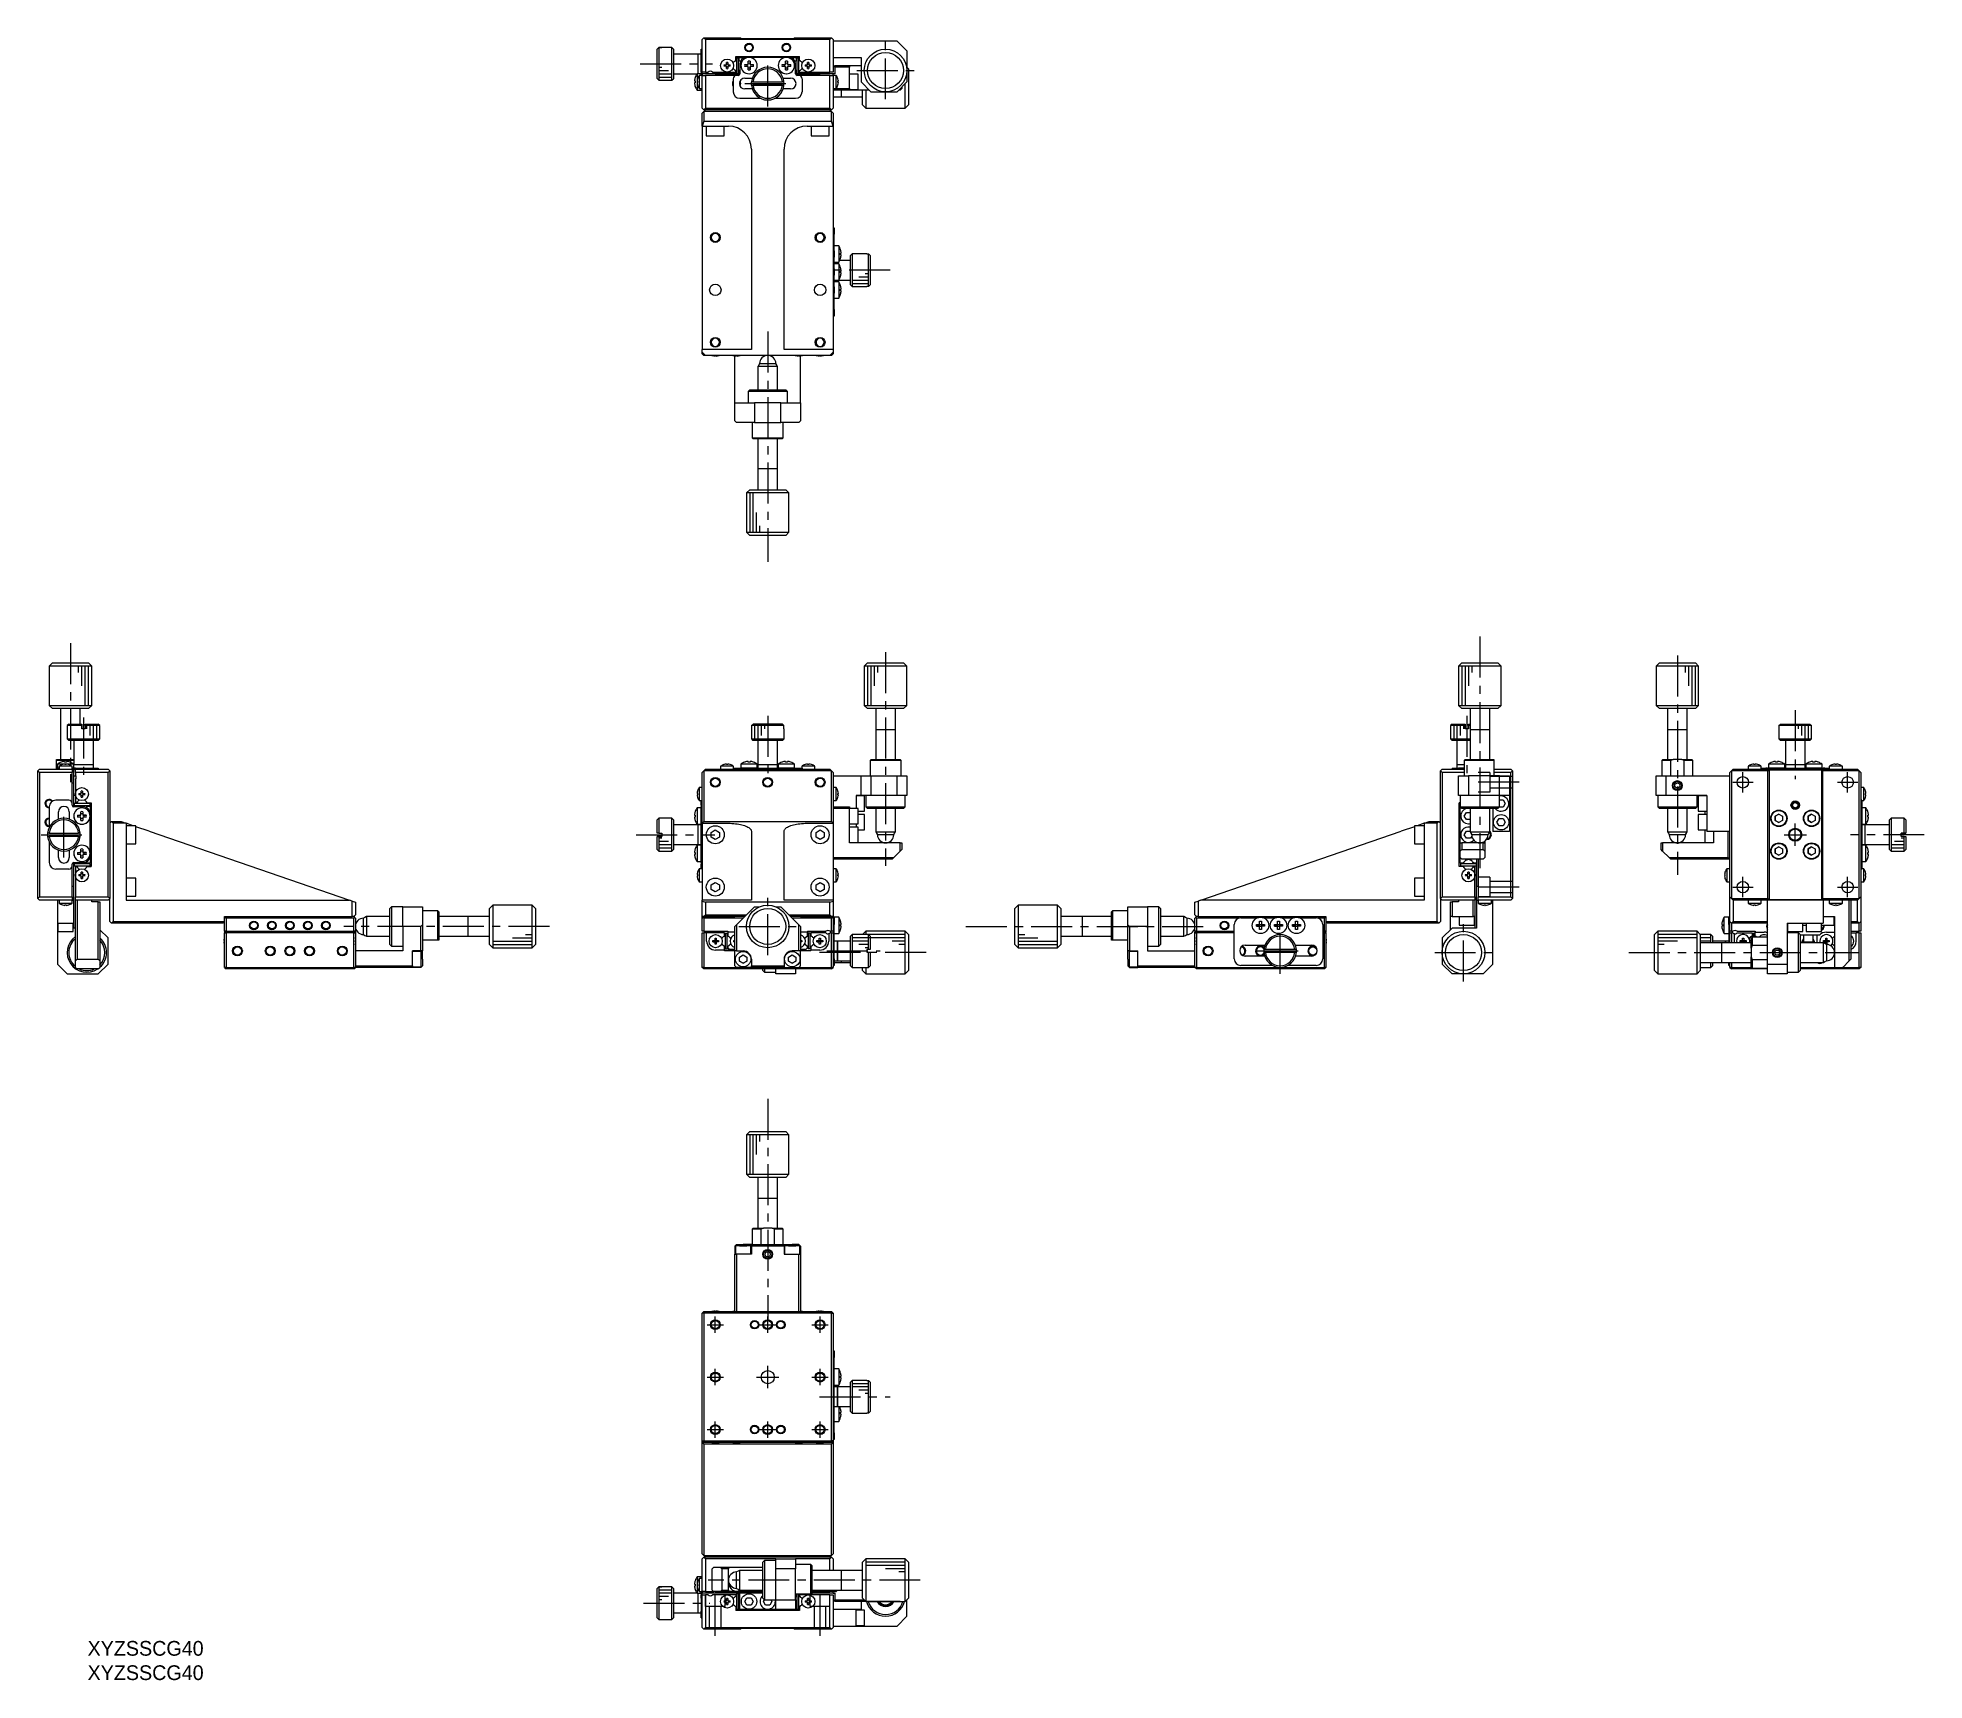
# Model space of a CAD drawing. Extents: x -225 to 351, y 75 to 576.
import ezdxf

# ---------------------------------------------------------------- set-up
doc = ezdxf.new("R2010")
doc.units = 0
doc.header["$LTSCALE"] = 10
doc.linetypes.add('CENTER', pattern=[2, 1.25, -0.25, 0.25, -0.25])
doc.linetypes.add('DASHED', pattern=[3.5, 2, -1.5])
doc.layers.get('0').update_dxf_attribs({"linetype": 'CONTINUOUS'})
doc.layers.add('CENTER', color=1, linetype='CENTER')
doc.styles.get("Standard").update_dxf_attribs({"font": 'FGP教科書体NT-M'})

msp = doc.modelspace()

# ---------------------------------------------------------------- texts
at = {"color": 7}
for p in [(-209.79363, 82.43808), (-209.79363, 75.002725)]:
    msp.add_text('XYZSSCG40', height=4.5, dxfattribs=at).set_placement(p)

# ---------------------------------------------------------------- linework, layer by layer
at = {"color": 7, "linetype": 'CONTINUOUS'}
for p, q in [((-22.080322, 575.985445), (-21.580322, 576.485445)), ((-21.580322, 576.485445), (-21.080322, 575.985445)), ((-21.580322, 576.485445), (-10.430322, 576.485445)), ((-10.080322, 576.135445), (-10.430322, 576.485445)), ((6.269678, 576.485445), (5.919678, 576.135445)), ((6.269678, 576.485445), (17.419678, 576.485445)), ((16.919678, 575.985445), (17.419678, 576.485445)), ((17.419678, 576.485445), (17.919678, 575.985445)), ((-35.880322, 572.95757), (-35.380322, 573.460372)), ((-35.880322, 564.013298), (-35.880322, 572.95757)), ((-35.380322, 573.460393), (-34.380322, 573.460393)), ((-35.380322, 573.460372), (-35.380322, 563.510497)), ((-34.380322, 573.460372), (-35.380322, 573.460372)), ((-34.380322, 573.485445), (-34.380322, 573.460372)), ((-31.380322, 573.485445), (-34.380322, 573.485445)), ((-31.380322, 563.485445), (-31.380322, 573.485445)), ((-30.880322, 572.985445), (-31.380322, 573.485445)), ((-30.880322, 572.985445), (-30.880322, 563.985445)), ((-23.380322, 571.485445), (-30.880322, 571.485445)), ((-23.380322, 571.485445), (-23.380322, 568.485381)), ((-23.380322, 571.485445), (-23.380322, 568.485445)), ((-22.380322, 571.485445), (-23.380322, 571.485445)), ((-22.380322, 572.985445), (-22.080322, 572.985445)), ((-22.380322, 570.985445), (-22.380322, 572.985445)), ((-22.380322, 566.985445), (-22.380322, 570.985445)), ((-22.080322, 565.985445), (-22.080322, 575.985445)), ((-21.080322, 575.985445), (-21.080322, 565.985445)), ((16.919678, 575.985445), (-21.080322, 575.985445)), ((-11.780322, 570.785445), (7.619678, 570.785445)), ((-11.780322, 569.529857), (-11.780322, 570.785445)), ((-11.580322, 570.385445), (-10.980322, 570.385445)), ((-11.580322, 570.385445), (-10.980322, 570.385445)), ((-11.580322, 570.385445), (-11.580322, 565.585445)), ((-10.980322, 565.585445), (-10.980322, 570.385445)), ((-10.780322, 569.529857), (-10.780322, 570.485445)), ((-10.780322, 570.485445), (-8.580322, 570.485445)), ((-3.380317, 576.135445), (-10.080322, 576.135445)), ((-9.430322, 570.785445), (-9.430322, 570.485445)), ((-7.779939, 570.485445), (-8.580322, 570.485445)), ((3.620061, 570.485445), (-7.779916, 570.485445)), ((-4.730322, 570.485445), (-4.730322, 570.785445)), ((-3.580322, 570.785445), (-3.580322, 570.485445)), ((-0.780327, 576.135445), (-3.380317, 576.135445)), ((5.919678, 576.135445), (-0.780327, 576.135445)), ((-0.580322, 570.485445), (-0.580322, 570.785445)), ((0.569678, 570.785445), (0.569678, 570.485445)), ((4.419678, 570.485445), (3.620084, 570.485445)), ((4.419678, 570.485445), (6.619678, 570.485445)), ((5.269678, 570.485445), (5.269678, 570.785445)), ((6.619678, 570.485445), (6.619678, 569.529857)), ((6.819678, 570.385445), (7.419678, 570.385445)), ((6.819678, 570.385445), (7.419678, 570.385445)), ((6.819678, 570.385445), (6.819678, 565.585445)), ((7.419678, 565.585445), (7.419678, 570.385445)), ((7.619678, 569.529857), (7.619678, 570.785445)), ((16.919678, 565.985445), (16.919678, 575.985445)), ((17.919678, 575.985445), (17.919678, 565.985445)), ((37.419678, 575.485445), (17.919678, 575.485445)), ((17.919678, 570.485445), (26.419678, 570.485445)), ((26.419678, 570.485445), (26.419678, 562.985445)), ((40.419678, 572.485445), (37.419678, 575.485445)), ((40.419678, 572.485445), (40.419678, 566.485445)), ((-30.880322, 565.485445), (-23.602713, 565.485445)), ((-23.602713, 565.485445), (-23.602667, 563.656982)), ((-22.380322, 565.485445), (-23.602713, 565.485445)), ((-23.380322, 568.485445), (-23.380322, 565.485445)), ((-23.380322, 568.485381), (-23.380322, 565.485445)), ((-22.978321, 564.985445), (-22.978321, 562.985445)), ((-22.080322, 564.985445), (-22.978321, 564.985445)), ((-22.380322, 565.985445), (-22.380322, 566.985445)), ((-22.380322, 565.985445), (-22.080322, 565.985445)), ((-22.380322, 565.985445), (-22.380322, 565.485445)), ((-22.380322, 564.985445), (-22.380322, 565.485445)), ((-21.080322, 565.985445), (-22.080322, 565.985445)), ((-22.080322, 565.485445), (-22.080322, 565.985445)), ((-22.080322, 565.485445), (-22.080322, 564.985445)), ((-10.780322, 565.485445), (-22.080322, 565.485445)), ((-22.080322, 554.985445), (-22.080322, 564.985445)), ((-22.080322, 564.985445), (-21.080322, 564.985445)), ((-21.080322, 565.985445), (-20.24176, 565.985445)), ((-21.080322, 564.985445), (-21.080322, 554.985445)), ((-11.580322, 564.985445), (-21.080322, 564.985445)), ((-18.918884, 565.985445), (-14.480322, 565.985445)), ((-17.880322, 564.985445), (-17.880322, 565.385445)), ((-17.880322, 565.385445), (-10.590424, 565.385445)), ((-10.590424, 565.385445), (-17.880322, 565.385445)), ((-15.409031, 568.185445), (-14.680322, 568.185445)), ((-14.680322, 567.785445), (-15.409031, 567.785445)), ((-14.680322, 568.185445), (-14.680322, 568.914154)), ((-14.680322, 567.056736), (-14.680322, 567.785445)), ((-14.480322, 565.985445), (-11.780322, 565.985445)), ((-14.280322, 568.914154), (-14.280322, 568.185445)), ((-14.280322, 568.185445), (-13.551613, 568.185445)), ((-14.280322, 567.785445), (-14.280322, 567.056736)), ((-13.551613, 567.785445), (-14.280322, 567.785445)), ((-12.074072, 569.36026), (-11.780322, 569.529857)), ((-11.780322, 566.441033), (-12.074072, 566.61063)), ((-11.780322, 565.985445), (-11.780322, 566.441033)), ((-11.580322, 565.585445), (-10.980322, 565.585445)), ((-11.080322, 564.985445), (-11.580322, 564.985445)), ((-10.780322, 569.529857), (-10.486572, 569.36026)), ((-10.580322, 566.556503), (-10.780322, 566.441033)), ((-10.780322, 565.485445), (-10.780322, 566.441033)), ((-10.580322, 565.485445), (-10.780322, 565.485445)), ((-10.580322, 569.410281), (-10.580322, 569.414387)), ((-10.580322, 568.485445), (-10.580322, 565.485445)), ((-8.0799, 567.685446), (-9.096149, 567.685449)), ((-9.096147, 568.285449), (-8.079899, 568.285446)), ((-8.079907, 566.669201), (-8.0799, 567.685446)), ((-8.079899, 568.285446), (-8.0799, 569.301691)), ((-7.47993, 567.343611), (-7.479929, 567.685444)), ((-7.479907, 566.6692), (-7.47993, 567.343611)), ((-7.479928, 568.285444), (-7.479927, 568.627277)), ((-7.4799, 569.301689), (-7.479927, 568.627277)), ((-7.4799, 567.685444), (-7.479907, 566.6692)), ((-7.4799, 569.301689), (-7.479899, 568.285444)), ((-6.46366, 567.685441), (-7.4799, 567.685444)), ((-7.479899, 568.285444), (-6.463658, 568.285441)), ((3.3201, 567.685446), (2.303851, 567.685449)), ((2.303853, 568.285449), (3.320101, 568.285446)), ((3.320093, 566.669201), (3.3201, 567.685446)), ((3.320101, 568.285446), (3.3201, 569.301691)), ((3.92007, 567.343611), (3.920071, 567.685444)), ((3.920093, 566.6692), (3.92007, 567.343611)), ((3.920072, 568.285444), (3.920073, 568.627277)), ((3.9201, 569.301689), (3.920073, 568.627277)), ((3.9201, 567.685444), (3.920093, 566.6692)), ((3.9201, 569.301689), (3.920101, 568.285444)), ((4.93634, 567.685441), (3.9201, 567.685444)), ((3.920101, 568.285444), (4.936342, 568.285441)), ((6.325928, 569.36026), (6.619678, 569.529857)), ((6.419678, 569.414387), (6.419678, 569.41028)), ((6.419678, 565.485445), (6.419678, 568.485445)), ((6.619678, 566.441033), (6.419678, 566.556503)), ((6.619678, 565.485445), (6.419678, 565.485445)), ((6.42978, 565.385445), (13.719678, 565.385445)), ((13.719678, 565.385445), (6.42978, 565.385445)), ((6.619678, 566.441033), (6.619678, 565.485445)), ((6.619678, 565.735445), (6.819678, 565.735445)), ((6.819678, 565.735445), (6.619678, 565.735445)), ((17.919678, 565.485445), (6.619678, 565.485445)), ((6.819678, 565.585445), (7.419678, 565.585445)), ((7.419678, 564.985445), (6.919678, 564.985445)), ((7.419678, 565.735445), (11.119678, 565.735445)), ((11.119678, 565.735445), (7.419678, 565.735445)), ((16.919678, 564.985445), (7.419678, 564.985445)), ((7.913428, 569.36026), (7.619678, 569.529857)), ((7.619678, 566.441033), (7.913428, 566.61063)), ((7.619678, 565.985445), (7.619678, 566.441033)), ((7.619678, 565.985445), (10.319678, 565.985445)), ((9.390969, 568.185445), (10.119678, 568.185445)), ((10.119678, 567.785445), (9.390969, 567.785445)), ((10.119678, 568.185445), (10.119678, 568.914154)), ((10.119678, 567.056736), (10.119678, 567.785445)), ((10.319678, 565.985445), (16.919678, 565.985445)), ((10.519678, 568.914154), (10.519678, 568.185445)), ((10.519678, 568.185445), (11.248387, 568.185445)), ((10.519678, 567.785445), (10.519678, 567.056736)), ((11.248387, 567.785445), (10.519678, 567.785445)), ((11.119678, 565.485445), (11.119678, 565.735445)), ((11.419678, 565.735445), (11.119678, 565.735445)), ((11.119678, 565.735445), (11.419678, 565.735445)), ((11.419678, 565.735445), (11.419678, 565.485445)), ((13.719678, 565.385445), (13.719678, 564.985445)), ((17.919678, 565.985445), (16.919678, 565.985445)), ((16.919678, 554.985445), (16.919678, 564.985445)), ((16.919678, 564.985445), (17.919678, 564.985445)), ((17.919678, 564.985445), (17.919678, 565.485445)), ((18.419678, 565.485445), (17.919678, 565.485445)), ((17.919678, 564.985445), (17.919678, 564.285445)), ((18.817677, 564.985445), (17.919678, 564.985445)), ((18.419678, 567.985445), (22.919678, 567.985445)), ((18.419678, 567.485445), (18.419678, 567.985445)), ((18.419678, 567.485445), (18.419678, 565.485445)), ((22.919678, 567.485445), (18.419678, 567.485445)), ((18.817677, 560.985445), (18.817677, 564.985445)), ((22.919678, 567.985445), (22.919678, 567.485445)), ((22.919678, 567.985445), (26.419678, 567.985445)), ((22.919678, 560.985445), (22.919678, 567.485445)), ((25.519678, 565.335445), (22.919678, 565.335445)), ((25.519678, 560.635445), (25.519678, 565.335445)), ((40.919678, 566.985445), (40.419678, 567.485445)), ((40.419678, 566.485445), (40.419678, 562.985445)), ((40.919678, 566.985445), (40.919678, 561.435634)), ((-35.380322, 563.510497), (-35.880322, 564.013298)), ((-35.380322, 563.510497), (-34.380322, 563.510497)), ((-34.380322, 563.510497), (-34.380322, 563.485445)), ((-34.380322, 563.485445), (-31.380322, 563.485445)), ((-31.380322, 563.485445), (-30.880322, 563.985445)), ((-24.457644, 563.285445), (-24.245491, 563.285445)), ((-24.245491, 562.685445), (-24.457644, 562.685445)), ((-24.245521, 564.30169), (-24.245516, 564.335445)), ((-24.245516, 561.635445), (-24.245521, 561.6692)), ((-24.245516, 564.335445), (-24.24551, 564.30169)), ((-24.24551, 561.6692), (-24.245516, 561.635445)), ((-24.245491, 563.285445), (-24.245491, 562.685445)), ((-23.667797, 563.185445), (-23.536054, 563.185445)), ((-23.536054, 562.785445), (-23.667797, 562.785445)), ((-23.602667, 562.313908), (-23.602713, 560.485445)), ((-23.602713, 560.485445), (-22.380322, 560.485445)), ((-23.602665, 563.185445), (-23.602665, 562.785445)), ((-23.536054, 563.935445), (-23.536054, 563.914154)), ((-23.536054, 563.185445), (-23.536054, 562.785445)), ((-23.536054, 562.056736), (-23.536054, 562.035445)), ((-22.978321, 562.985445), (-22.978321, 560.985445)), ((-22.978321, 560.985445), (-22.080322, 560.985445)), ((-22.380322, 560.485445), (-22.380322, 560.985445)), ((-22.380322, 560.485445), (-22.080322, 560.485445)), ((-12.580322, 563.985445), (-12.580322, 559.985445)), ((-9.080322, 564.135445), (-6.800227, 564.135445)), ((-6.800227, 560.835445), (-9.080322, 560.835445)), ((-6.552458, 562.985445), (-7.055259, 562.985445)), ((-7.055259, 561.985445), (-6.552458, 561.985445)), ((-7.055259, 561.985445), (2.894615, 561.985445)), ((-6.552458, 562.985445), (2.391814, 562.985445)), ((2.391814, 561.985445), (-6.552458, 561.985445)), ((2.894615, 562.985445), (2.391814, 562.985445)), ((2.391814, 561.985445), (2.894615, 561.985445)), ((2.639583, 564.135445), (4.919678, 564.135445)), ((4.919678, 560.835445), (2.639583, 560.835445)), ((8.419678, 563.985445), (8.419678, 559.985445)), ((17.919678, 564.285445), (17.919678, 561.685445)), ((17.919678, 561.685445), (17.919678, 554.985445)), ((17.919678, 560.985445), (18.817677, 560.985445)), ((22.919678, 560.485445), (17.919678, 560.485445)), ((18.817677, 560.985445), (22.919678, 560.985445)), ((19.37541, 563.914154), (19.37541, 563.935445)), ((19.37541, 563.185445), (19.507154, 563.185445)), ((19.37541, 562.785445), (19.37541, 563.185445)), ((19.507154, 562.785445), (19.37541, 562.785445)), ((19.37541, 562.035445), (19.37541, 562.056736)), ((22.919678, 560.985445), (22.919678, 560.485445)), ((22.919678, 560.635445), (25.519678, 560.635445)), ((28.919678, 560.485445), (22.919678, 560.485445)), ((26.419678, 562.985445), (29.419678, 559.985445)), ((26.919678, 555.985445), (26.919678, 560.485445)), ((27.919678, 560.485445), (27.919678, 554.985445)), ((29.419678, 559.985445), (33.919678, 559.985445)), ((33.919678, 559.985445), (37.419678, 559.985445)), ((37.419678, 559.985445), (40.419678, 562.985445)), ((38.419678, 560.485445), (37.919678, 560.485445)), ((38.419678, 560.485445), (38.919678, 560.985445)), ((38.919678, 561.485445), (38.919678, 560.985445)), ((39.919678, 561.426577), (39.919678, 562.485445)), ((39.919678, 554.985445), (39.919678, 561.426577)), ((40.919678, 561.435634), (40.919678, 555.985445)), ((-21.580322, 554.485445), (-22.080322, 554.985445)), ((-22.080322, 553.485445), (-21.580322, 553.985445)), ((-22.080322, 549.53334), (-22.080322, 553.485445)), ((-21.080322, 554.985445), (-21.580322, 554.485445)), ((-21.580322, 553.985445), (-21.080322, 554.485445)), ((17.419678, 554.485445), (-21.580322, 554.485445)), ((-21.580322, 553.985445), (-21.580322, 550.985445)), ((17.419678, 553.985445), (-21.580322, 553.985445)), ((-21.080322, 554.985445), (16.919678, 554.985445)), ((-10.580322, 557.985445), (-4.259771, 557.985445)), ((0.099128, 557.985445), (6.419678, 557.985445)), ((17.419678, 554.485445), (16.919678, 554.985445)), ((16.919678, 554.485445), (17.419678, 553.985445)), ((17.919678, 554.985445), (17.419678, 554.485445)), ((17.419678, 550.985445), (17.419678, 553.985445)), ((17.419678, 553.985445), (17.919678, 553.485445)), ((17.919678, 558.485445), (20.419678, 558.485445)), ((17.919678, 553.485445), (17.919678, 549.53334)), ((20.414678, 558.485445), (20.419678, 558.485445)), ((20.419678, 558.485445), (20.424678, 558.485445)), ((20.419678, 558.485445), (26.919678, 558.485445)), ((26.919678, 555.985445), (27.919678, 554.985445)), ((27.919678, 554.985445), (39.919678, 554.985445)), ((39.919678, 554.985445), (40.919678, 555.985445)), ((-21.580322, 550.985445), (-22.080322, 549.53334)), ((-22.080322, 549.485445), (-22.080322, 549.53334)), ((-22.080322, 549.485445), (-14.080322, 549.485445)), ((-22.080322, 549.485445), (-22.080322, 481.284384)), ((-21.580322, 550.985445), (17.419678, 550.985445)), ((-20.830322, 549.485445), (-20.830322, 546.485445)), ((-15.330322, 546.485445), (-15.330322, 549.485445)), ((9.919678, 549.485445), (17.919678, 549.485445)), ((11.169678, 549.485445), (11.169678, 546.485445)), ((16.669678, 546.485445), (16.669678, 549.485445)), ((17.919678, 549.53334), (17.419678, 550.985445)), ((17.919678, 549.53334), (17.919678, 549.485445)), ((17.919678, 549.485445), (17.919678, 481.284384)), ((-20.830322, 546.485445), (-15.330322, 546.485445)), ((-7.080322, 542.485445), (-7.080322, 481.284384)), ((2.919678, 481.284384), (2.919678, 542.485445)), ((11.169678, 546.485445), (16.669678, 546.485445)), ((17.919678, 518.485445), (18.219678, 518.485445)), ((18.219678, 518.485445), (18.219678, 516.485445)), ((18.219678, 511.560445), (18.219678, 516.485445)), ((19.611335, 512.985445), (18.219678, 512.985445)), ((19.611335, 512.985445), (19.611335, 510.485445)), ((18.219678, 511.465241), (18.219678, 511.560445)), ((18.219678, 511.465241), (18.219678, 510.485445)), ((18.219678, 510.485445), (18.219678, 509.505649)), ((18.219678, 509.410445), (18.219678, 509.505649)), ((18.219678, 506.060445), (18.219678, 509.410445)), ((18.219678, 507.985445), (19.611335, 507.985445)), ((19.611335, 507.485445), (18.219678, 507.485445)), ((19.219678, 507.985445), (19.219678, 507.485445)), ((19.219678, 507.485445), (19.219678, 507.985445)), ((19.611335, 510.485445), (19.611335, 507.985445)), ((19.611335, 507.485445), (19.611335, 504.985445)), ((23.219678, 508.485445), (19.900807, 508.485445)), ((20.182259, 511.744035), (20.189114, 511.747378)), ((20.182259, 510.745445), (20.354631, 510.745445)), ((20.182259, 510.225445), (20.182259, 510.745445)), ((20.354631, 510.225445), (20.182259, 510.225445)), ((20.189114, 509.223512), (20.182259, 509.226856)), ((23.719678, 510.485445), (23.219678, 509.985445)), ((23.219678, 500.985445), (23.219678, 509.985445)), ((23.719678, 510.485445), (23.719678, 500.485445)), ((28.219678, 510.485445), (23.719678, 510.485445)), ((28.219678, 510.485445), (28.219678, 510.469419)), ((28.219678, 510.469419), (28.719678, 510.469419)), ((28.719678, 500.501471), (28.719678, 510.469419)), ((28.719678, 510.469419), (29.219678, 509.967632)), ((29.219678, 509.967632), (29.219678, 501.003258)), ((18.219678, 505.965241), (18.219678, 506.060445)), ((18.219678, 505.965241), (18.219678, 504.985445)), ((18.219678, 504.985445), (18.219678, 504.005649)), ((18.219678, 503.910445), (18.219678, 504.005649)), ((18.219678, 500.560445), (18.219678, 503.910445)), ((18.219678, 502.485445), (19.611335, 502.485445)), ((19.611335, 501.985445), (18.219678, 501.985445)), ((19.611335, 504.985445), (19.611335, 502.485445)), ((19.611335, 502.485445), (23.219678, 502.485445)), ((19.611335, 501.985445), (19.611335, 499.485445)), ((20.182259, 506.244035), (20.189114, 506.247378)), ((20.182259, 505.245445), (20.354631, 505.245445)), ((20.182259, 504.725445), (20.182259, 505.245445)), ((20.354631, 504.725445), (20.182259, 504.725445)), ((20.189114, 503.723512), (20.182259, 503.726856)), ((18.219678, 500.465241), (18.219678, 500.560445)), ((18.219678, 500.465241), (18.219678, 499.485445)), ((18.219678, 499.485445), (18.219678, 498.505649)), ((18.219678, 498.410445), (18.219678, 498.505649)), ((18.219678, 493.485445), (18.219678, 498.410445)), ((18.219678, 496.985445), (19.611335, 496.985445)), ((19.611335, 499.485445), (19.611335, 496.985445)), ((20.182259, 500.744035), (20.189114, 500.747378)), ((20.182259, 499.745445), (20.354631, 499.745445)), ((20.182259, 499.225445), (20.182259, 499.745445)), ((20.354631, 499.225445), (20.182259, 499.225445)), ((20.189114, 498.223512), (20.182259, 498.226856)), ((23.219678, 500.985445), (23.719678, 500.485445)), ((23.719678, 500.485445), (28.219678, 500.485445)), ((28.219678, 500.501471), (28.219678, 500.485445)), ((28.719678, 500.501471), (28.219678, 500.501471)), ((29.219678, 501.003258), (28.719678, 500.501471)), ((18.219678, 491.485445), (17.919678, 491.485445)), ((18.219678, 493.485445), (18.219678, 491.485445)), ((-22.080322, 480.485445), (-22.080322, 481.284384)), ((-7.080322, 481.284384), (-22.080322, 481.284384)), ((-22.080322, 479.985445), (-22.080322, 480.485445)), ((-22.080322, 480.485445), (-21.080322, 479.485445)), ((-22.080322, 479.985445), (-21.830322, 479.735445)), ((-21.580322, 479.985445), (-21.830322, 479.735445)), ((-21.830322, 479.735445), (-21.580322, 479.485445)), ((-21.080322, 479.485445), (-21.580322, 479.485445)), ((16.919678, 479.485445), (-21.080322, 479.485445)), ((-18.868938, 479.411301), (-18.866683, 479.415923)), ((-18.160322, 479.415923), (-17.800322, 479.415923)), ((-18.160322, 479.295586), (-18.160322, 479.415923)), ((-17.800322, 479.415923), (-17.800322, 479.295586)), ((-17.09396, 479.415923), (-17.091706, 479.411301)), ((-12.468938, 479.411301), (-12.466683, 479.415923)), ((-12.080322, 464.985445), (-12.080322, 479.329879)), ((-11.760322, 479.415923), (-11.400322, 479.415923)), ((-11.760322, 479.295586), (-11.760322, 479.415923)), ((-11.400322, 479.415923), (-11.400322, 479.295586)), ((-10.69396, 479.415923), (-10.691706, 479.411301)), ((17.919678, 481.284384), (2.919678, 481.284384)), ((6.531062, 479.411301), (6.533317, 479.415923)), ((7.239678, 479.415923), (7.599678, 479.415923)), ((7.239678, 479.295586), (7.239678, 479.415923)), ((7.599678, 479.415923), (7.599678, 479.295586)), ((7.91968, 464.985445), (7.91968, 479.329879)), ((8.30604, 479.415923), (8.308294, 479.411301)), ((12.931062, 479.411301), (12.933317, 479.415923)), ((13.639678, 479.415923), (13.999678, 479.415923)), ((13.639678, 479.295586), (13.639678, 479.415923)), ((13.999678, 479.415923), (13.999678, 479.295586)), ((14.70604, 479.415923), (14.708294, 479.411301)), ((16.919678, 479.485445), (17.919678, 480.485445)), ((17.419678, 479.485445), (16.919678, 479.485445)), ((17.669678, 479.735445), (17.419678, 479.985445)), ((17.419678, 479.485445), (17.669678, 479.735445)), ((17.669678, 479.735445), (17.919678, 479.985445)), ((17.919678, 481.284384), (17.919678, 480.485445)), ((17.919678, 480.485445), (17.919678, 479.985445)), ((-4.830322, 476.552432), (-5.080322, 476.11942)), ((0.919678, 476.11942), (-5.080322, 476.11942)), ((-5.080322, 476.11942), (-5.080322, 468.985464)), ((-4.580322, 476.985445), (-4.830322, 476.552432)), ((-4.580322, 476.985445), (0.419678, 476.985445)), ((0.669678, 476.552432), (0.419678, 476.985445)), ((0.919678, 476.11942), (0.669678, 476.552432)), ((0.919678, 468.985464), (0.919678, 476.11942)), ((-7.580322, 468.985445), (-8.080322, 468.485445)), ((3.919678, 468.485445), (-8.080322, 468.485445)), ((-8.080322, 468.485445), (-8.080322, 464.985445)), ((-7.580322, 468.985445), (3.419678, 468.985445)), ((3.919678, 468.485445), (3.419678, 468.985445)), ((3.919678, 464.985445), (3.919678, 468.485445)), ((-12.080322, 459.485445), (-12.080322, 464.985445)), ((-12.080322, 464.985445), (-6.080322, 464.985445)), ((-6.080322, 464.985445), (-6.080322, 458.985445)), ((-2.080322, 464.985445), (-6.080322, 464.985445)), ((1.919678, 464.985445), (-2.080322, 464.985445)), ((1.919678, 458.985445), (1.919678, 464.985445)), ((1.919678, 464.985445), (7.91968, 464.985445)), ((7.91968, 464.985445), (7.919678, 459.485445)), ((-12.080322, 459.485445), (-11.580322, 458.985445)), ((-6.080322, 458.985445), (-11.580322, 458.985445)), ((-6.830322, 458.985445), (-6.830322, 454.285445)), ((-6.080322, 458.985445), (1.919678, 458.985445)), ((7.419678, 458.985445), (1.919678, 458.985445)), ((2.669678, 454.285445), (2.669678, 458.985445)), ((7.419678, 458.985445), (7.919678, 459.485445)), ((-6.830322, 454.285445), (2.669678, 454.285445)), ((-6.830322, 454.285445), (-6.530322, 453.985445)), ((2.369678, 453.985445), (-6.530322, 453.985445)), ((-5.080322, 453.985426), (-5.080322, 444.985445)), ((0.919678, 444.985445), (0.919678, 453.985426)), ((2.369678, 453.985445), (2.669678, 454.285445)), ((-5.080322, 444.990445), (-5.080322, 444.985445)), ((-5.080322, 444.985445), (-5.080322, 438.485445)), ((-5.080322, 444.985445), (-5.080322, 444.980445)), ((0.919678, 444.985445), (0.919678, 444.990445)), ((0.919678, 438.485445), (0.919678, 444.985445)), ((0.919678, 444.980445), (0.919678, 444.985445)), ((-7.580322, 438.485445), (-8.580322, 437.485445)), ((-7.580322, 438.485445), (3.419678, 438.485445)), ((4.419678, 437.485445), (3.419678, 438.485445)), ((4.419678, 437.485445), (-8.580322, 437.485445)), ((-8.580322, 437.485445), (-8.580322, 425.485445)), ((4.419678, 425.485445), (4.419678, 437.485445)), ((-8.580322, 425.485445), (4.419412, 425.485445)), ((-8.580322, 425.485445), (-7.580322, 424.485445)), ((3.419678, 424.485445), (-7.580322, 424.485445)), ((3.419453, 424.485445), (-7.580322, 424.485445)), ((3.419678, 424.485445), (4.419678, 425.485445)), ((4.419412, 425.485445), (4.419678, 425.485445)), ((-220.510863, 385.631294), (-221.510863, 384.631294)), ((-214.951995, 384.631294), (-221.510863, 384.631294)), ((-221.510863, 384.631294), (-221.510863, 372.631294)), ((-220.510863, 385.631294), (-214.961052, 385.631294)), ((-214.961052, 385.631294), (-209.510863, 385.631294)), ((-208.510863, 384.631294), (-214.951995, 384.631294)), ((-208.510863, 384.631294), (-209.510863, 385.631294)), ((-208.510863, 372.631294), (-208.510863, 384.631294)), ((28.419678, 385.631294), (27.419678, 384.631294)), ((27.419945, 384.631294), (27.419678, 384.631294)), ((27.419678, 384.631294), (27.419678, 372.631294)), ((40.419678, 384.631294), (27.419945, 384.631294)), ((28.419678, 385.631294), (39.419678, 385.631294)), ((28.419904, 385.631294), (39.419678, 385.631294)), ((40.419678, 384.631294), (39.419678, 385.631294)), ((40.419678, 372.631294), (40.419678, 384.631294)), ((209.911529, 385.631294), (208.911529, 384.631294)), ((221.911529, 384.631294), (208.911529, 384.631294)), ((208.911529, 384.631294), (208.911529, 372.631294)), ((209.911529, 385.631294), (220.911529, 385.631294)), ((221.911529, 384.631294), (220.911529, 385.631294)), ((221.911529, 372.631294), (221.911529, 384.631294)), ((270.22699, 385.631294), (269.22699, 384.631294)), ((282.22699, 384.631294), (269.22699, 384.631294)), ((269.22699, 384.631294), (269.22699, 372.631294)), ((270.22699, 385.631294), (281.22699, 385.631294)), ((282.22699, 384.631294), (281.22699, 385.631294)), ((282.22699, 372.631294), (282.22699, 384.631294)), ((-221.510863, 372.631294), (-208.510863, 372.631294)), ((-221.510863, 372.631294), (-220.510863, 371.631294)), ((-209.510863, 371.631294), (-220.510863, 371.631294)), ((-218.010863, 371.631294), (-218.010863, 365.126294)), ((-212.010863, 366.931294), (-212.010863, 371.631294)), ((-209.510863, 371.631294), (-208.510863, 372.631294)), ((27.419678, 372.631294), (40.419678, 372.631294)), ((27.419678, 372.631294), (28.419678, 371.631294)), ((39.419678, 371.631294), (28.419678, 371.631294)), ((30.919678, 371.631294), (30.919678, 365.131294)), ((36.919678, 365.131294), (36.919678, 371.631294)), ((39.419678, 371.631294), (40.419678, 372.631294)), ((208.911529, 372.631294), (215.470397, 372.631294)), ((208.911529, 372.631294), (209.911529, 371.631294)), ((215.46134, 371.631294), (209.911529, 371.631294)), ((212.411529, 371.631294), (212.411529, 365.131294)), ((220.911529, 371.631294), (215.46134, 371.631294)), ((215.470397, 372.631294), (221.911529, 372.631294)), ((218.411529, 365.131294), (218.411529, 371.631294)), ((220.911529, 371.631294), (221.911529, 372.631294)), ((269.22699, 372.631294), (269.227256, 372.631294)), ((269.22699, 372.631294), (270.22699, 371.631294)), ((269.227256, 372.631294), (282.22699, 372.631294)), ((272.72699, 371.631294), (270.22699, 371.631294)), ((281.22699, 371.631294), (270.227215, 371.631294)), ((278.72699, 371.631294), (272.72699, 371.631294)), ((272.72699, 371.631294), (272.72699, 365.131294)), ((278.72699, 371.631294), (272.727113, 371.631294)), ((281.22699, 371.631294), (278.72699, 371.631294)), ((278.72699, 365.131294), (278.72699, 371.631294)), ((281.22699, 371.631294), (282.22699, 372.631294)), ((-218.010863, 365.136294), (-218.010863, 356.131294)), ((-215.510863, 366.931294), (-216.010863, 366.431294)), ((-211.510863, 366.431294), (-216.010863, 366.431294)), ((-216.010863, 366.431294), (-216.010863, 362.431294)), ((-215.510863, 366.931294), (-211.510863, 366.931294)), ((-211.510863, 366.931294), (-211.510863, 366.431294)), ((-211.510863, 366.431294), (-211.510863, 366.931294)), ((-211.510863, 366.431294), (-211.510863, 365.431294)), ((-211.510863, 365.431294), (-211.510863, 366.431294)), ((-210.510863, 365.431294), (-211.510863, 365.431294)), ((-210.510863, 366.431294), (-210.510863, 366.931294)), ((-210.510863, 366.931294), (-206.510863, 366.931294)), ((-206.010863, 366.431294), (-210.510863, 366.431294)), ((-210.510863, 366.431294), (-210.510863, 365.431294)), ((-206.010863, 366.431294), (-206.510863, 366.931294)), ((-206.010863, 362.431294), (-206.010863, 366.431294)), ((-7.055259, 365.431294), (-7.080322, 365.431294)), ((-7.055259, 365.431294), (-7.080322, 365.431294)), ((-7.080322, 365.431294), (-7.080322, 362.431294)), ((-7.055259, 366.431294), (-6.552458, 366.931294)), ((-7.055259, 366.431294), (-7.055259, 365.431294)), ((2.894615, 366.431294), (-7.055259, 366.431294)), ((-6.552458, 366.931294), (2.391814, 366.931294)), ((2.391814, 366.931294), (-6.552458, 366.931294)), ((2.391814, 366.931294), (2.894615, 366.431294)), ((2.894615, 365.431294), (2.894615, 366.431294)), ((2.919678, 365.431294), (2.894615, 365.431294)), ((2.919678, 365.431294), (2.894615, 365.431294)), ((2.919678, 362.431294), (2.919678, 365.431294)), ((30.919678, 365.136294), (30.919678, 365.131294)), ((30.919678, 365.131294), (30.919678, 365.126294)), ((30.919678, 365.131294), (30.919678, 356.131313)), ((36.919678, 365.131294), (36.919678, 365.136294)), ((36.919678, 365.126294), (36.919678, 365.131294)), ((36.919678, 356.131313), (36.919678, 365.131294)), ((206.911529, 366.931294), (206.411529, 366.431294)), ((210.911529, 366.431294), (206.411529, 366.431294)), ((206.411529, 366.431294), (206.411529, 362.431294)), ((206.911529, 366.931294), (210.911529, 366.931294)), ((210.911529, 366.931294), (210.911529, 366.431294)), ((210.911529, 366.431294), (210.911529, 366.931294)), ((210.911529, 366.431294), (210.911529, 365.431294)), ((210.911529, 365.431294), (210.911529, 366.431294)), ((211.911529, 365.431294), (210.911529, 365.431294)), ((211.911529, 366.431294), (211.911529, 366.931294)), ((211.911529, 366.931294), (212.411529, 366.931294)), ((212.411529, 366.431294), (211.911529, 366.431294)), ((211.911529, 366.431294), (211.911529, 365.431294)), ((212.411529, 365.136294), (212.411529, 365.131294)), ((212.411529, 365.131294), (212.411529, 365.126294)), ((212.411529, 365.131294), (212.411529, 356.131294)), ((218.411529, 365.131294), (218.411529, 365.136294)), ((218.411529, 365.126294), (218.411529, 365.131294)), ((218.411529, 356.131294), (218.411529, 365.131294)), ((272.72699, 365.136294), (272.72699, 365.131294)), ((272.72699, 365.131294), (272.72699, 356.131313)), ((272.72699, 365.131294), (272.72699, 365.126294)), ((278.72699, 365.131294), (278.72699, 365.136294)), ((278.72699, 356.131313), (278.72699, 365.131294)), ((278.72699, 365.126294), (278.72699, 365.131294)), ((306.752053, 365.431294), (306.72699, 365.431294)), ((306.72699, 365.431294), (306.72699, 362.431294)), ((306.752053, 366.431294), (307.254854, 366.931294)), ((306.752053, 366.431294), (306.752053, 365.431294)), ((316.701927, 366.431294), (306.752053, 366.431294)), ((307.254854, 366.931294), (316.199126, 366.931294)), ((316.199126, 366.931294), (316.701927, 366.431294)), ((316.701927, 365.431294), (316.701927, 366.431294)), ((316.72699, 365.431294), (316.701927, 365.431294)), ((316.72699, 362.431294), (316.72699, 365.431294)), ((-216.010863, 362.431294), (-206.010863, 362.431294)), ((-216.010863, 362.431294), (-215.510863, 361.931294)), ((-206.510863, 361.931294), (-215.510863, 361.931294)), ((-214.010863, 361.931294), (-214.010863, 354.653901)), ((-208.010863, 354.431294), (-208.010863, 361.931294)), ((-206.510863, 361.931294), (-206.010863, 362.431294)), ((-7.080322, 362.431294), (2.919678, 362.431294)), ((-7.080322, 362.431294), (-6.580322, 361.931294)), ((2.419678, 361.931294), (-6.580322, 361.931294)), ((-5.080322, 361.931294), (-5.080322, 354.431294)), ((0.919678, 354.431294), (0.919678, 361.931294)), ((2.419678, 361.931294), (2.919678, 362.431294)), ((206.411529, 362.431294), (211.411529, 362.431294)), ((206.411529, 362.431294), (206.911529, 361.931294)), ((211.411529, 361.931294), (206.911529, 361.931294)), ((208.411529, 361.931294), (208.411529, 354.431294)), ((211.411529, 362.431294), (212.411529, 362.431294)), ((212.411529, 361.931294), (211.411529, 361.931294)), ((306.72699, 362.431294), (316.72699, 362.431294)), ((306.72699, 362.431294), (307.22699, 361.931294)), ((316.22699, 361.931294), (307.22699, 361.931294)), ((308.72699, 361.931294), (307.22699, 361.931294)), ((314.72699, 361.931294), (308.72699, 361.931294)), ((314.72699, 361.931294), (308.72699, 361.931294)), ((308.72699, 361.931294), (308.72699, 354.431294)), ((316.22699, 361.931294), (314.72699, 361.931294)), ((314.72699, 354.431294), (314.72699, 361.931294)), ((316.22699, 361.931294), (316.72699, 362.431294)), ((-225.010863, 352.631294), (-224.510863, 353.131294)), ((-225.010863, 313.631294), (-225.010863, 352.631294)), ((-224.510863, 352.131294), (-225.010863, 352.631294)), ((-224.510863, 353.131294), (-214.510863, 353.131294)), ((-224.510863, 352.131294), (-224.510863, 314.131294)), ((-214.510863, 352.131294), (-224.510863, 352.131294)), ((-219.260863, 356.131294), (-214.010863, 356.131294)), ((-219.260863, 355.831294), (-219.260863, 356.131294)), ((-214.010863, 355.831294), (-219.260863, 355.831294)), ((-219.260863, 353.131294), (-219.260863, 355.831294)), ((-217.180966, 354.653947), (-219.010863, 354.653901)), ((-219.010863, 354.653901), (-219.010863, 353.431402)), ((-218.510863, 353.431431), (-219.010863, 353.431402)), ((-219.010863, 353.431294), (-219.010863, 353.131294)), ((-219.010863, 353.431294), (-218.510863, 353.431294)), ((-214.510863, 354.029293), (-218.510863, 354.029293)), ((-218.510863, 354.029293), (-218.510863, 353.131294)), ((-217.827108, 355.29671), (-217.860863, 355.296704)), ((-217.860863, 355.296704), (-217.827107, 355.296699)), ((-217.439572, 354.587026), (-217.460863, 354.587026)), ((-216.810867, 355.29673), (-216.810864, 355.508844)), ((-216.210867, 355.29673), (-216.810867, 355.29673)), ((-216.810864, 355.508844), (-216.810864, 355.29673)), ((-216.710863, 354.587026), (-216.710863, 354.71877)), ((-216.51087, 354.653949), (-216.710863, 354.653949)), ((-216.310863, 354.587026), (-216.710863, 354.587026)), ((-216.310863, 354.653949), (-216.51087, 354.653949)), ((-216.310863, 354.71877), (-216.310863, 354.587026)), ((-216.210864, 355.508844), (-216.210867, 355.29673)), ((-214.010863, 354.653901), (-215.84076, 354.653947)), ((-215.560863, 354.587026), (-215.582154, 354.587026)), ((-215.160863, 355.296704), (-215.194619, 355.29671)), ((-215.194617, 355.296699), (-215.160863, 355.296704)), ((-214.510863, 353.131294), (-214.510863, 354.029293)), ((-214.010863, 353.431402), (-214.510863, 353.431431)), ((-214.510863, 353.431294), (-214.010863, 353.431294)), ((-214.510863, 353.131294), (-214.510863, 352.131294)), ((-214.010863, 353.131294), (-214.510863, 353.131294)), ((-214.510863, 342.631294), (-214.510863, 352.131294)), ((-214.010863, 353.431402), (-214.010863, 354.653901)), ((-211.010863, 354.431294), (-214.010863, 354.431294)), ((-211.010863, 354.431294), (-214.010863, 354.431294)), ((-214.010863, 353.431402), (-214.010863, 353.431294)), ((-213.510863, 353.431294), (-214.010863, 353.431294)), ((-214.010863, 353.131294), (-213.510863, 353.131294)), ((-214.010863, 341.831294), (-214.010863, 353.131294)), ((-213.510863, 353.431294), (-213.510863, 353.131294)), ((-213.510863, 353.431294), (-212.510863, 353.431294)), ((-213.510863, 353.131294), (-203.510863, 353.131294)), ((-213.510863, 352.131294), (-213.510863, 353.131294)), ((-213.510863, 352.131294), (-213.510863, 351.292732)), ((-203.510863, 352.131294), (-213.510863, 352.131294)), ((-212.510863, 353.431294), (-208.510863, 353.431294)), ((-208.010863, 354.431294), (-211.010863, 354.431294)), ((-208.010863, 354.431294), (-211.010863, 354.431294)), ((-208.510863, 353.431294), (-206.510863, 353.431294)), ((-208.010863, 353.431294), (-208.010863, 354.431294)), ((-206.510863, 353.431294), (-206.510863, 353.131294)), ((-203.510863, 353.131294), (-203.010863, 352.631294)), ((-203.010863, 352.631294), (-203.510863, 352.131294)), ((-203.510863, 314.131294), (-203.510863, 352.131294)), ((-203.010863, 352.631294), (-203.010863, 313.631294)), ((-21.580322, 352.631294), (-22.080322, 352.131294)), ((-22.080322, 336.631294), (-22.080322, 352.131294)), ((-21.080322, 353.131294), (-21.580322, 352.631294)), ((-21.580322, 352.631294), (-21.580322, 337.131294)), ((17.419678, 352.631294), (-21.580322, 352.631294)), ((-21.080322, 353.131294), (16.919678, 353.131294)), ((-12.480322, 354.029293), (-16.480322, 354.029293)), ((-16.480322, 354.029293), (-16.480322, 353.131294)), ((-15.409031, 354.587026), (-15.430322, 354.587026)), ((-14.680322, 354.587026), (-14.680322, 354.71877)), ((-14.280322, 354.587026), (-14.680322, 354.587026)), ((-14.280322, 354.71877), (-14.280322, 354.587026)), ((-13.530322, 354.587026), (-13.551613, 354.587026)), ((-12.580322, 353.431294), (-12.580322, 353.131294)), ((-12.580322, 353.431294), (-10.580322, 353.431294)), ((-12.480322, 353.431294), (-12.480322, 354.029293)), ((-10.580322, 353.431294), (6.419678, 353.431294)), ((-10.279916, 354.653949), (-10.279939, 353.43145)), ((-5.279939, 353.431355), (-10.279939, 353.43145)), ((-5.279916, 354.653854), (-10.279916, 354.653949)), ((-9.096147, 355.29673), (-9.129904, 355.29673)), ((-9.096149, 355.29673), (-9.129904, 355.29673)), ((-9.079939, 353.431427), (-9.079939, 353.431294)), ((-8.079907, 355.29671), (-8.0799, 355.508844)), ((-7.479907, 355.296699), (-8.079907, 355.29671)), ((-8.0799, 355.508844), (-8.079904, 355.29671)), ((-7.4799, 355.508833), (-7.479907, 355.296699)), ((-6.429904, 355.296679), (-6.46366, 355.296679)), ((-6.429904, 355.296679), (-6.463658, 355.296679)), ((-5.279939, 353.431355), (-5.279916, 354.653854)), ((-2.080322, 354.431294), (-5.080322, 354.431294)), ((-2.080322, 354.431294), (-5.080322, 354.431294)), ((-5.080322, 354.431294), (-5.080322, 353.431294)), ((0.919678, 354.431294), (-2.080322, 354.431294)), ((0.919678, 354.431294), (-2.080322, 354.431294)), ((0.919678, 353.431294), (0.919678, 354.431294)), ((1.120084, 354.653949), (1.120061, 353.43145)), ((6.120061, 353.431355), (1.120061, 353.43145)), ((6.120084, 354.653854), (1.120084, 354.653949)), ((2.303853, 355.29673), (2.270096, 355.29673)), ((2.303851, 355.29673), (2.270096, 355.29673)), ((2.320061, 353.431427), (2.320061, 353.431294)), ((3.320093, 355.29671), (3.3201, 355.508844)), ((3.920093, 355.296699), (3.320093, 355.29671)), ((3.3201, 355.508844), (3.320096, 355.29671)), ((3.9201, 355.508833), (3.920093, 355.296699)), ((4.970096, 355.296679), (4.93634, 355.296679)), ((4.970096, 355.296679), (4.936342, 355.296679)), ((6.120061, 353.431355), (6.120084, 354.653854)), ((6.419678, 353.431294), (8.419678, 353.431294)), ((12.319678, 354.029293), (8.319678, 354.029293)), ((8.319678, 354.029293), (8.319678, 353.431294)), ((8.419678, 353.431294), (8.419678, 353.131294)), ((9.390969, 354.587026), (9.369678, 354.587026)), ((10.119678, 354.587026), (10.119678, 354.71877)), ((10.519678, 354.587026), (10.119678, 354.587026)), ((10.519678, 354.71877), (10.519678, 354.587026)), ((11.269678, 354.587026), (11.248387, 354.587026)), ((12.319678, 353.131294), (12.319678, 354.029293)), ((17.419678, 352.631294), (16.919678, 353.131294)), ((17.419678, 337.131294), (17.419678, 352.631294)), ((17.919678, 352.131294), (17.419678, 352.631294)), ((17.919678, 352.131294), (17.919678, 343.931294)), ((29.469678, 356.131294), (29.169678, 355.831294)), ((38.669678, 355.831294), (29.169678, 355.831294)), ((29.169678, 355.831294), (29.169678, 351.131294)), ((29.469678, 356.131294), (38.369678, 356.131294)), ((38.669678, 355.831294), (38.369678, 356.131294)), ((38.669678, 351.131294), (38.669678, 355.831294)), ((203.411529, 352.631294), (203.911529, 353.131294)), ((203.411529, 313.631294), (203.411529, 352.631294)), ((203.911529, 352.131294), (203.411529, 352.631294)), ((203.911529, 353.131294), (210.661529, 353.131294)), ((203.911529, 352.131294), (203.911529, 314.131294)), ((210.661529, 352.131294), (203.911529, 352.131294)), ((206.911529, 353.431294), (206.911529, 353.131294)), ((206.911529, 353.431294), (208.911529, 353.431294)), ((210.661529, 354.431294), (208.411529, 354.431294)), ((210.661529, 354.431294), (208.411529, 354.431294)), ((208.411529, 354.431294), (208.411529, 353.431294)), ((210.661529, 353.431294), (208.911529, 353.431294)), ((210.961529, 356.131294), (210.661529, 355.831294)), ((219.661529, 355.831294), (210.661529, 355.831294)), ((210.661529, 355.831294), (210.661529, 351.131294)), ((210.961529, 356.131294), (219.661529, 356.131294)), ((219.661529, 356.131294), (219.661529, 355.831294)), ((219.661529, 355.831294), (219.661529, 351.131294)), ((219.661529, 353.131294), (224.911529, 353.131294)), ((224.911529, 352.131294), (219.661529, 352.131294)), ((224.911529, 353.131294), (225.411529, 352.631294)), ((225.411529, 352.631294), (224.911529, 352.131294)), ((224.911529, 314.131294), (224.911529, 352.131294)), ((225.411529, 352.631294), (225.411529, 313.631294)), ((271.27699, 356.131294), (270.97699, 355.831294)), ((273.60567, 355.831294), (270.97699, 355.831294)), ((270.97699, 355.831294), (270.97699, 351.131294)), ((271.27699, 356.131294), (274.407899, 356.131294)), ((274.407899, 356.131294), (273.60567, 355.831294)), ((273.60567, 355.831294), (273.60567, 351.131294)), ((277.046081, 356.131294), (274.407899, 356.131294)), ((277.046081, 356.131294), (280.17699, 356.131294)), ((277.84831, 355.831294), (277.046081, 356.131294)), ((280.47699, 355.831294), (277.84831, 355.831294)), ((277.84831, 351.131294), (277.84831, 355.831294)), ((280.47699, 355.831294), (280.17699, 356.131294)), ((280.47699, 351.131294), (280.47699, 355.831294)), ((292.22699, 352.631294), (291.72699, 352.131294)), ((291.72699, 314.131294), (291.72699, 352.131294)), ((292.72699, 353.131294), (292.22699, 352.631294)), ((292.22699, 352.631294), (292.22699, 313.631294)), ((303.37699, 352.631294), (292.22699, 352.631294)), ((292.72699, 353.131294), (330.72699, 353.131294)), ((299.32699, 354.029293), (297.32699, 354.029293)), ((297.32699, 354.029293), (297.32699, 353.131294)), ((298.398281, 354.587026), (298.37699, 354.587026)), ((299.12699, 354.587026), (299.12699, 354.71877)), ((299.52699, 354.587026), (299.12699, 354.587026)), ((301.32699, 354.029293), (299.32699, 354.029293)), ((299.52699, 354.71877), (299.52699, 354.587026)), ((300.27699, 354.587026), (300.255699, 354.587026)), ((301.32699, 353.131294), (301.32699, 354.029293)), ((301.32699, 353.431294), (302.22699, 353.431294)), ((302.22699, 353.431294), (302.72699, 353.431294)), ((303.22699, 353.431294), (302.72699, 353.431294)), ((303.22699, 353.431294), (303.22699, 353.131294)), ((303.22699, 353.431294), (305.22699, 353.431294)), ((303.37699, 352.631294), (303.72699, 352.981294)), ((303.37699, 313.631294), (303.37699, 352.631294)), ((308.526584, 354.653949), (303.526584, 354.653854)), ((303.526584, 354.653854), (303.526607, 353.431355)), ((308.526607, 353.43145), (303.526607, 353.431355)), ((303.72699, 352.981294), (319.72699, 352.981294)), ((303.72699, 352.981294), (303.72699, 313.281294)), ((304.710328, 355.296679), (304.676572, 355.296679)), ((304.710326, 355.296679), (304.676572, 355.296679)), ((307.326607, 353.431427), (304.726607, 353.431378)), ((307.326607, 353.431427), (304.726607, 353.431378)), ((305.22699, 353.431294), (318.22699, 353.431294)), ((305.726568, 355.296699), (305.726567, 355.508833)), ((305.726567, 355.508833), (305.726571, 355.296699)), ((306.326568, 355.29671), (305.726568, 355.296699)), ((306.326567, 355.508844), (306.326568, 355.29671)), ((308.526607, 353.43145), (307.326607, 353.431427)), ((307.326607, 353.431294), (307.326607, 353.431427)), ((307.376572, 355.29673), (307.342815, 355.29673)), ((307.376572, 355.29673), (307.342817, 355.29673)), ((308.526607, 353.43145), (308.526584, 354.653949)), ((314.72699, 354.431294), (308.72699, 354.431294)), ((314.72699, 354.431294), (308.72699, 354.431294)), ((308.72699, 354.431294), (308.72699, 353.431294)), ((314.72699, 353.431294), (314.72699, 354.431294)), ((319.926584, 354.653949), (314.926584, 354.653854)), ((314.926584, 354.653854), (314.926607, 353.431355)), ((319.926607, 353.43145), (314.926607, 353.431355)), ((316.110328, 355.296679), (316.076572, 355.296679)), ((316.110326, 355.296679), (316.076572, 355.296679)), ((318.726607, 353.431427), (316.126607, 353.431378)), ((318.726607, 353.431427), (316.126607, 353.431378)), ((317.126568, 355.296699), (317.126567, 355.508833)), ((317.126567, 355.508833), (317.126571, 355.296699)), ((317.726568, 355.29671), (317.126568, 355.296699)), ((317.726567, 355.508844), (317.726568, 355.29671)), ((318.22699, 353.431294), (320.22699, 353.431294)), ((319.926607, 353.43145), (318.726607, 353.431427)), ((318.726607, 353.431294), (318.726607, 353.431427)), ((318.776572, 355.29673), (318.742815, 355.29673)), ((318.776572, 355.29673), (318.742817, 355.29673)), ((319.72699, 352.981294), (320.07699, 352.631294)), ((319.72699, 352.981294), (319.72699, 313.281294)), ((319.926607, 353.43145), (319.926584, 354.653949)), ((320.07699, 352.631294), (320.07699, 313.631294)), ((331.22699, 352.631294), (320.07699, 352.631294)), ((320.22699, 353.431294), (320.22699, 353.131294)), ((320.72699, 353.431294), (320.22699, 353.431294)), ((320.72699, 353.431294), (321.22699, 353.431294)), ((321.22699, 353.431294), (322.12699, 353.431294)), ((324.12699, 354.029293), (322.12699, 354.029293)), ((322.12699, 354.029293), (322.12699, 353.131294)), ((323.198281, 354.587026), (323.17699, 354.587026)), ((323.92699, 354.587026), (323.92699, 354.71877)), ((324.32699, 354.587026), (323.92699, 354.587026)), ((326.12699, 354.029293), (324.12699, 354.029293)), ((324.32699, 354.71877), (324.32699, 354.587026)), ((325.07699, 354.587026), (325.055699, 354.587026)), ((326.12699, 353.131294), (326.12699, 354.029293)), ((331.22699, 352.631294), (330.72699, 353.131294)), ((331.22699, 313.631294), (331.22699, 352.631294)), ((331.72699, 352.131294), (331.22699, 352.631294)), ((331.72699, 352.131294), (331.72699, 346.531294)), ((-214.510863, 348.931294), (-214.110863, 348.931294)), ((-214.110863, 348.931294), (-214.110863, 341.641396)), ((-214.010863, 351.131294), (-213.394837, 351.131294)), ((-213.510863, 349.969856), (-213.510863, 345.531294)), ((-212.439572, 345.731294), (-211.710863, 345.731294)), ((-211.710863, 345.731294), (-211.710863, 346.460003)), ((-211.310863, 346.460003), (-211.310863, 345.731294)), ((-211.310863, 345.731294), (-210.582154, 345.731294)), ((-23.667797, 345.731294), (-23.536054, 345.731294)), ((-23.536054, 346.481294), (-23.536054, 346.460003)), ((-23.536054, 345.731294), (-23.536054, 345.331294)), ((-22.978321, 347.531294), (-22.978321, 343.531294)), ((-22.080322, 347.531294), (-22.978321, 347.531294)), ((17.919678, 351.131294), (26.419678, 351.131294)), ((18.817677, 347.531294), (17.919678, 347.531294)), ((18.817677, 343.531294), (18.817677, 347.531294)), ((19.37541, 346.460003), (19.37541, 346.481294)), ((19.37541, 345.731294), (19.507154, 345.731294)), ((19.37541, 345.331294), (19.37541, 345.731294)), ((26.419678, 345.131294), (26.419678, 351.131294)), ((26.419678, 351.131294), (29.419678, 351.131294)), ((29.419678, 351.131294), (29.419678, 345.131294)), ((29.419678, 351.131294), (37.419678, 351.131294)), ((37.419678, 345.131294), (37.419678, 351.131294)), ((37.419678, 351.131294), (40.419678, 351.131294)), ((40.419678, 351.131294), (40.419678, 345.131294)), ((208.911529, 345.131294), (208.911529, 351.131294)), ((208.911529, 351.131294), (211.911529, 351.131294)), ((211.911529, 351.131294), (211.911529, 345.131294)), ((221.411529, 351.131294), (211.911529, 351.131294)), ((221.411529, 345.131294), (221.411529, 351.131294)), ((221.411529, 351.131294), (224.411529, 351.131294)), ((224.411529, 351.131294), (224.411529, 345.131294)), ((269.22699, 345.131294), (269.22699, 351.131294)), ((269.22699, 351.131294), (272.22699, 351.131294)), ((272.22699, 351.131294), (272.22699, 345.131294)), ((272.22699, 351.131294), (291.72699, 351.131294)), ((274.97699, 348.564307), (275.72699, 348.997319)), ((274.97699, 347.698281), (274.97699, 348.564307)), ((275.72699, 347.265269), (274.97699, 347.698281)), ((275.72699, 348.997319), (276.47699, 348.564307)), ((276.47699, 347.698281), (275.72699, 347.265269)), ((276.47699, 348.564307), (276.47699, 347.698281)), ((332.624989, 347.531294), (331.72699, 347.531294)), ((331.72699, 346.531294), (331.72699, 344.531294)), ((332.624989, 343.531294), (332.624989, 347.531294)), ((333.182722, 346.460003), (333.182722, 346.481294)), ((333.182722, 345.731294), (333.314465, 345.731294)), ((333.182722, 345.331294), (333.182722, 345.731294)), ((-221.510863, 341.631294), (-221.510863, 335.310744)), ((-215.510863, 343.631294), (-219.510863, 343.631294)), ((-218.660863, 337.851199), (-218.660863, 340.131294)), ((-215.360863, 340.131294), (-215.360863, 337.851199)), ((-214.510863, 342.131294), (-214.510863, 342.631294)), ((-213.510863, 345.131294), (-214.010863, 345.131294)), ((-214.010863, 341.631294), (-214.010863, 341.831294)), ((-214.010863, 341.831294), (-213.055275, 341.831294)), ((-211.010863, 341.631294), (-214.010863, 341.631294)), ((-213.910863, 342.631294), (-213.910863, 342.031294)), ((-209.110863, 342.631294), (-213.910863, 342.631294)), ((-213.910863, 342.031294), (-209.110863, 342.031294)), ((-213.510863, 345.531294), (-213.510863, 342.831294)), ((-213.510863, 342.831294), (-213.055275, 342.831294)), ((-213.055275, 342.831294), (-212.885678, 343.125044)), ((-212.939805, 341.631294), (-213.055275, 341.831294)), ((-211.710863, 345.331294), (-212.439572, 345.331294)), ((-211.810863, 339.131716), (-211.810863, 340.147957)), ((-211.710863, 344.602585), (-211.710863, 345.331294)), ((-211.310863, 345.331294), (-211.310863, 344.602585)), ((-210.582154, 345.331294), (-211.310863, 345.331294)), ((-211.210863, 340.147957), (-211.210863, 339.131716)), ((-210.136048, 343.125044), (-209.966451, 342.831294)), ((-209.966451, 341.831294), (-210.136048, 341.537544)), ((-210.086027, 341.631294), (-210.081921, 341.631294)), ((-209.966451, 342.831294), (-208.710863, 342.831294)), ((-209.966451, 341.831294), (-209.010863, 341.831294)), ((-209.110863, 342.631294), (-209.110863, 342.031294)), ((-209.010863, 341.831294), (-209.010863, 342.831294)), ((-209.010863, 341.831294), (-209.010863, 339.631294)), ((-208.710863, 342.831294), (-208.710863, 323.431294)), ((-24.24549, 340.181712), (-24.245491, 340.147957)), ((-23.536054, 345.331294), (-23.667797, 345.331294)), ((-23.602665, 341.3317), (-23.60276, 336.3317)), ((-22.380322, 341.331677), (-23.602665, 341.3317)), ((-23.536054, 344.602585), (-23.536054, 344.581294)), ((-22.978321, 343.531294), (-22.080322, 343.531294)), ((-22.380322, 342.631294), (-22.380322, 343.531294)), ((-22.380322, 342.131294), (-22.380322, 342.631294)), ((-22.380322, 342.131294), (-22.380322, 341.631294)), ((-22.380322, 341.631294), (-22.080322, 341.631294)), ((-22.380322, 339.631294), (-22.380322, 341.631294)), ((-22.380166, 341.331677), (-22.380261, 336.331677)), ((17.919678, 343.931294), (17.919678, 341.331294)), ((17.919678, 343.531294), (18.817677, 343.531294)), ((17.919678, 341.631294), (22.919678, 341.631294)), ((17.919678, 341.331294), (17.919678, 340.131294)), ((22.919678, 341.131294), (17.919678, 341.131294)), ((17.919678, 340.131294), (17.919678, 337.531294)), ((19.507154, 345.331294), (19.37541, 345.331294)), ((19.37541, 344.581294), (19.37541, 344.602585)), ((22.919678, 341.631294), (22.919678, 341.131294)), ((25.519678, 341.181294), (22.919678, 341.181294)), ((22.919678, 330.631294), (22.919678, 341.131294)), ((24.919678, 345.131294), (24.919678, 341.181294)), ((26.419678, 345.131294), (24.919678, 345.131294)), ((27.519678, 344.981294), (24.919678, 344.981294)), ((25.519678, 336.481294), (25.519678, 341.181294)), ((25.519678, 340.281294), (27.519678, 340.281294)), ((29.419678, 345.131294), (26.419678, 345.131294)), ((27.519678, 340.281294), (27.519678, 344.981294)), ((27.919678, 345.131294), (27.919678, 341.631294)), ((27.919678, 341.631294), (39.919678, 341.631294)), ((27.919678, 341.631294), (28.419678, 341.131294)), ((39.419678, 341.131294), (28.419678, 341.131294)), ((37.419678, 345.131294), (29.419678, 345.131294)), ((30.919678, 341.131275), (30.919678, 333.997319)), ((36.919678, 333.997319), (36.919678, 341.131275)), ((40.419678, 345.131294), (37.419678, 345.131294)), ((39.419678, 341.131294), (39.919678, 341.631294)), ((39.919678, 341.631294), (39.919678, 345.131294)), ((211.911529, 345.131294), (208.911529, 345.131294)), ((209.411529, 342.831294), (209.111529, 342.831294)), ((209.111529, 323.431294), (209.111529, 342.831294)), ((209.411529, 345.131294), (209.411529, 341.631294)), ((209.411529, 341.131294), (209.411529, 341.631294)), ((209.411529, 341.631294), (221.411529, 341.631294)), ((209.411529, 341.631294), (209.911529, 341.131294)), ((209.661529, 341.381294), (209.411529, 341.131294)), ((209.411529, 330.631294), (209.411529, 341.131294)), ((220.911529, 341.131294), (209.911529, 341.131294)), ((210.641358, 338.831287), (211.276438, 339.931291)), ((211.276438, 339.931291), (212.411529, 339.931297)), ((221.411529, 345.131294), (211.911529, 345.131294)), ((212.411529, 341.131294), (212.411529, 333.997319)), ((218.411529, 333.997319), (218.411529, 341.131294)), ((219.411529, 341.131294), (219.411529, 334.131294)), ((220.911529, 341.131294), (221.411529, 341.631294)), ((222.546622, 341.531298), (221.311525, 341.53129)), ((224.411529, 345.131294), (221.411529, 345.131294)), ((221.411529, 341.631294), (221.411529, 345.131294)), ((221.411529, 343.731291), (222.546607, 343.731298)), ((222.546607, 343.731298), (223.1817, 342.631303)), ((223.1817, 342.631303), (222.546622, 341.531298)), ((224.411529, 345.131294), (224.411529, 334.131294)), ((272.22699, 345.131294), (269.22699, 345.131294)), ((269.72699, 345.131294), (269.72699, 341.631294)), ((269.72699, 341.631294), (281.72699, 341.631294)), ((269.72699, 341.631294), (270.22699, 341.131294)), ((281.22699, 341.131294), (270.22699, 341.131294)), ((284.72699, 345.131294), (272.22699, 345.131294)), ((272.72699, 341.131275), (272.72699, 333.997319)), ((278.72699, 333.997319), (278.72699, 341.131275)), ((281.22699, 341.131294), (281.72699, 341.631294)), ((281.72699, 341.631294), (281.72699, 345.131294)), ((282.12699, 344.981294), (282.12699, 340.281294)), ((284.72699, 344.981294), (282.12699, 344.981294)), ((282.12699, 340.281294), (284.72699, 340.281294)), ((284.12699, 340.281294), (284.12699, 339.281294)), ((284.72699, 345.131294), (284.72699, 334.131294)), ((331.72699, 344.531294), (331.72699, 321.731294)), ((332.02699, 343.631294), (331.72699, 343.631294)), ((332.02699, 343.631294), (332.02699, 341.631294)), ((332.02699, 343.531294), (332.624989, 343.531294)), ((332.02699, 341.631294), (332.02699, 324.631294)), ((333.249333, 341.3317), (332.02699, 341.331677)), ((333.314465, 345.331294), (333.182722, 345.331294)), ((333.182722, 344.581294), (333.182722, 344.602585)), ((333.249381, 338.8317), (333.249333, 341.3317)), ((333.892159, 340.147957), (333.892158, 340.181712)), ((-212.827107, 339.131712), (-211.810863, 339.131716)), ((-212.827107, 339.131712), (-212.152696, 339.131687)), ((-211.810863, 338.531716), (-212.827107, 338.531712)), ((-211.810863, 339.131687), (-212.152696, 339.131687)), ((-211.810863, 337.515468), (-211.810863, 338.531716)), ((-211.210863, 339.131716), (-210.194618, 339.131712)), ((-210.86903, 339.131687), (-211.210863, 339.131687)), ((-211.210863, 338.531716), (-211.210863, 337.515468)), ((-210.194618, 338.531712), (-211.210863, 338.531716)), ((-210.194618, 339.131712), (-210.86903, 339.131687)), ((-209.010863, 338.8317), (-209.010863, 339.631294)), ((-209.010863, 327.4317), (-209.010863, 338.831677)), ((-208.710863, 334.631294), (-209.010863, 334.631294)), ((-202.510863, 337.131294), (-203.010863, 336.631294)), ((-202.010863, 336.631294), (-202.510863, 337.131294)), ((-202.510863, 337.131294), (-199.510863, 337.131294)), ((-202.010863, 336.631294), (-202.010863, 306.631294)), ((-198.058757, 336.631294), (-202.010863, 336.631294)), ((-199.510863, 337.131294), (-198.058757, 336.631294)), ((-198.010863, 336.614803), (-198.058757, 336.631294)), ((-198.010863, 336.614803), (-198.010863, 313.131294)), ((-195.880599, 335.881294), (-198.010863, 336.614803)), ((-195.010863, 335.881294), (-198.010863, 335.881294)), ((-195.010863, 330.381294), (-195.010863, 335.881294)), ((-191.010863, 334.204509), (-195.010863, 335.58182)), ((-191.010863, 334.204509), (-129.809802, 313.131294)), ((-35.380322, 338.131294), (-35.880322, 337.631294)), ((-35.880322, 333.631199), (-35.880322, 337.631294)), ((-35.380322, 338.131294), (-35.380322, 333.631188)), ((-31.380322, 338.131294), (-35.380322, 338.131294)), ((-31.380322, 328.131294), (-31.380322, 338.131294)), ((-30.880322, 337.631294), (-31.380322, 338.131294)), ((-30.880322, 337.631294), (-30.880322, 328.631294)), ((-23.380322, 336.131294), (-30.880322, 336.131294)), ((-24.245521, 338.531712), (-24.457656, 338.531716)), ((-24.457644, 339.131716), (-24.24551, 339.131712)), ((-24.245541, 337.515468), (-24.245541, 337.481712)), ((-24.24551, 339.131712), (-24.245521, 338.531712)), ((-23.60276, 336.3317), (-22.380322, 336.331677)), ((-23.380322, 336.131294), (-23.380322, 330.131294)), ((-23.380322, 336.131294), (-23.380322, 330.131294)), ((-22.380322, 336.131294), (-23.380322, 336.131294)), ((-22.380322, 326.631294), (-22.380322, 339.631294)), ((-21.580322, 337.131294), (-22.080322, 336.631294)), ((-22.080322, 336.614803), (-22.080322, 336.631294)), ((-22.080322, 336.614803), (-14.080322, 336.614803)), ((-22.080322, 336.614803), (-22.080322, 313.131294)), ((-21.580322, 337.131294), (17.419678, 337.131294)), ((-19.330322, 333.852982), (-18.080322, 334.57467)), ((-18.080322, 334.57467), (-16.830322, 333.852982)), ((-14.080322, 336.614803), (-13.531108, 336.607373)), ((-13.531108, 336.607373), (-12.985281, 336.585128)), ((-12.985281, 336.585128), (-12.446204, 336.548206)), ((-12.446204, 336.548206), (-11.917203, 336.496834)), ((-11.917203, 336.496834), (-11.401538, 336.43133)), ((-11.401538, 336.43133), (-10.902388, 336.352096)), ((-10.902388, 336.352096), (-10.422832, 336.259622)), ((-10.422832, 336.259622), (-9.965825, 336.154478)), ((-9.965825, 336.154478), (-9.534186, 336.037311)), ((-9.534186, 336.037311), (-9.130574, 335.908844)), ((-9.130574, 335.908844), (-8.75748, 335.76987)), ((-8.75748, 335.76987), (-8.417203, 335.621244)), ((-8.417203, 335.621244), (-8.111841, 335.463884)), ((-8.111841, 335.463884), (-7.843276, 335.29876)), ((-7.843276, 335.29876), (-7.613165, 335.126889)), ((-7.613165, 335.126889), (-7.422926, 334.949331)), ((-7.422926, 334.949331), (-7.273732, 334.767181)), ((-7.273732, 334.767181), (-7.166504, 334.581562)), ((-7.166504, 334.581562), (-7.101901, 334.393619)), ((-7.101901, 334.393619), (-7.080322, 334.204509)), ((-7.080322, 334.204509), (-7.080322, 313.131294)), ((2.919678, 334.204509), (2.941257, 334.393619)), ((2.919678, 313.131294), (2.919678, 334.204509)), ((2.941257, 334.393619), (3.00586, 334.581562)), ((3.00586, 334.581562), (3.113089, 334.767181)), ((3.113089, 334.767181), (3.262282, 334.949331)), ((3.262282, 334.949331), (3.452521, 335.126889)), ((3.452521, 335.126889), (3.682632, 335.29876)), ((3.682632, 335.29876), (3.951197, 335.463884)), ((3.951197, 335.463884), (4.256559, 335.621244)), ((4.256559, 335.621244), (4.596836, 335.76987)), ((4.596836, 335.76987), (4.969931, 335.908844)), ((4.969931, 335.908844), (5.373542, 336.037311)), ((5.373542, 336.037311), (5.805181, 336.154478)), ((5.805181, 336.154478), (6.262188, 336.259622)), ((6.262188, 336.259622), (6.741745, 336.352096)), ((6.741745, 336.352096), (7.240894, 336.43133)), ((7.240894, 336.43133), (7.756559, 336.496834)), ((7.756559, 336.496834), (8.285561, 336.548206)), ((8.285561, 336.548206), (8.824637, 336.585128)), ((8.824637, 336.585128), (9.370464, 336.607373)), ((9.370464, 336.607373), (9.919678, 336.614803)), ((9.919678, 336.614803), (17.919678, 336.614803)), ((12.669678, 333.852982), (13.919678, 334.57467)), ((13.919678, 334.57467), (15.169678, 333.852982)), ((17.919678, 336.631294), (17.419678, 337.131294)), ((17.919678, 337.531294), (17.919678, 336.631294)), ((17.919678, 336.631294), (17.919678, 336.614803)), ((17.919678, 336.614803), (17.919678, 335.631294)), ((17.919678, 335.631294), (17.919678, 334.631289)), ((17.919678, 334.631289), (17.919678, 334.431294)), ((17.919678, 334.431294), (17.919678, 331.831294)), ((22.919678, 336.481294), (25.519678, 336.481294)), ((25.519678, 335.481294), (22.919678, 335.481294)), ((24.919678, 336.481294), (24.919678, 335.481294)), ((27.519678, 339.281294), (25.519678, 339.281294)), ((25.519678, 330.781294), (25.519678, 335.481294)), ((25.519678, 334.581294), (27.519678, 334.581294)), ((27.519678, 334.581294), (27.519678, 339.281294)), ((130.210468, 313.131294), (191.411529, 334.204509)), ((195.411529, 335.58182), (191.411529, 334.204509)), ((195.411529, 335.881294), (195.411529, 333.131294)), ((198.411529, 335.881294), (195.411529, 335.881294)), ((198.411529, 336.614803), (196.281265, 335.881294)), ((198.459424, 336.631294), (198.411529, 336.614803)), ((198.411529, 336.614803), (198.411529, 313.131294)), ((198.459424, 336.631294), (199.911529, 337.131294)), ((202.411529, 336.631294), (198.459424, 336.631294)), ((199.911529, 337.131294), (202.911529, 337.131294)), ((202.911529, 337.131294), (202.411529, 336.631294)), ((202.411529, 306.631294), (202.411529, 336.631294)), ((203.411529, 336.631294), (202.911529, 337.131294)), ((209.411529, 334.631294), (209.111529, 334.631294)), ((211.27645, 337.731291), (210.641358, 338.831287)), ((210.641358, 333.131287), (211.276438, 334.231291)), ((211.276438, 334.231291), (212.411529, 334.231297)), ((212.411529, 337.731297), (211.27645, 337.731291)), ((220.641358, 336.931285), (221.276436, 338.03129)), ((221.276451, 335.83129), (220.641358, 336.931285)), ((221.276436, 338.03129), (222.546607, 338.031298)), ((222.546622, 335.831298), (221.276451, 335.83129)), ((222.546607, 338.031298), (223.1817, 336.931303)), ((223.1817, 336.931303), (222.546622, 335.831298)), ((282.12699, 339.281294), (282.12699, 334.581294)), ((284.72699, 339.281294), (282.12699, 339.281294)), ((282.12699, 334.581294), (284.72699, 334.581294)), ((284.12699, 334.581294), (284.12699, 330.781294)), ((305.62699, 338.766379), (306.72699, 339.401465)), ((306.72699, 339.401465), (305.62699, 338.766379)), ((305.62699, 337.496209), (305.62699, 338.766379)), ((305.62699, 338.766379), (305.62699, 337.496209)), ((306.72699, 336.861123), (305.62699, 337.496209)), ((305.62699, 337.496209), (306.72699, 336.861123)), ((306.72699, 339.401465), (307.82699, 338.766379)), ((307.82699, 337.496209), (306.72699, 336.861123)), ((307.82699, 338.766379), (307.82699, 337.496209)), ((309.12699, 338.831294), (309.12699, 337.431294)), ((314.32699, 337.431294), (314.32699, 338.831294)), ((315.62699, 338.766379), (316.72699, 339.401465)), ((316.72699, 339.401465), (315.62699, 338.766379)), ((315.62699, 337.496209), (315.62699, 338.766379)), ((315.62699, 338.766379), (315.62699, 337.496209)), ((316.72699, 336.861123), (315.62699, 337.496209)), ((315.62699, 337.496209), (316.72699, 336.861123)), ((316.72699, 339.401465), (317.82699, 338.766379)), ((317.82699, 337.496209), (316.72699, 336.861123)), ((317.82699, 338.766379), (317.82699, 337.496209)), ((332.02699, 336.331677), (333.249428, 336.3317)), ((333.02699, 336.131294), (332.02699, 336.131294)), ((333.02699, 330.131294), (333.02699, 336.131294)), ((333.02699, 330.131294), (333.02699, 336.131294)), ((340.52699, 336.131294), (333.02699, 336.131294)), ((333.249428, 336.3317), (333.249381, 338.8317)), ((333.892178, 339.131712), (334.104312, 339.131716)), ((333.892189, 338.531712), (333.892178, 339.131712)), ((334.104324, 338.531716), (333.892189, 338.531712)), ((333.892209, 337.481712), (333.892209, 337.515468)), ((341.02699, 338.131294), (340.52699, 337.631294)), ((340.52699, 333.13139), (340.52699, 337.631294)), ((341.02699, 338.131294), (341.02699, 333.1314)), ((345.02699, 338.131294), (341.02699, 338.131294)), ((345.02699, 333.6314), (345.02699, 338.131294)), ((345.52699, 337.631294), (345.02699, 338.131294)), ((345.52699, 337.631294), (345.52699, 333.631389)), ((-221.985811, 332.6314), (-221.483009, 332.631389)), ((-221.482988, 333.631389), (-221.985789, 333.6314)), ((-221.510863, 330.951845), (-221.510863, 324.631294)), ((-212.538738, 332.631199), (-221.483009, 332.631389)), ((-221.482988, 333.631389), (-212.538716, 333.631199)), ((-218.660863, 326.131294), (-218.660863, 328.411389)), ((-215.360863, 328.411389), (-215.360863, 326.131294)), ((-212.538738, 332.631199), (-212.035936, 332.631188)), ((-212.035915, 333.631188), (-212.538716, 333.631199)), ((-211.810863, 327.731716), (-211.810863, 328.747957)), ((-211.210863, 328.747957), (-211.210863, 327.731716)), ((-209.010863, 331.631294), (-208.710863, 331.631294)), ((-198.010863, 330.381294), (-195.010863, 330.381294)), ((-35.380322, 333.631188), (-35.880322, 333.631199)), ((-35.380322, 332.6314), (-35.880322, 332.631389)), ((-35.880322, 332.631199), (-35.880322, 332.631389)), ((-35.880322, 332.631199), (-35.380322, 332.631188)), ((-35.880322, 328.631294), (-35.880322, 332.631199)), ((-35.880322, 328.631294), (-35.380322, 328.131294)), ((-35.380322, 333.631188), (-34.380322, 333.631188)), ((-35.380322, 332.6314), (-34.380322, 332.6314)), ((-35.380322, 332.631188), (-35.380322, 328.131294)), ((-34.380322, 332.631188), (-35.380322, 332.631188)), ((-34.380322, 333.631188), (-34.380322, 332.631188)), ((-31.380322, 328.131294), (-30.880322, 328.631294)), ((-30.880322, 330.131294), (-23.380322, 330.131294)), ((-24.24549, 328.781712), (-24.245491, 328.747957)), ((-23.602665, 329.9317), (-23.60276, 324.9317)), ((-22.380322, 329.931677), (-23.602665, 329.9317)), ((-23.380322, 330.131294), (-22.380322, 330.131294)), ((-22.380166, 329.931677), (-22.380261, 324.931677)), ((-19.330322, 332.409606), (-19.330322, 333.852982)), ((-18.080322, 331.687918), (-19.330322, 332.409606)), ((-16.830322, 332.409606), (-18.080322, 331.687918)), ((-16.830322, 333.852982), (-16.830322, 332.409606)), ((12.669678, 332.409606), (12.669678, 333.852982)), ((13.919678, 331.687918), (12.669678, 332.409606)), ((15.169678, 332.409606), (13.919678, 331.687918)), ((15.169678, 333.852982), (15.169678, 332.409606)), ((17.919678, 331.831294), (17.919678, 331.631299)), ((17.919678, 331.631299), (17.919678, 328.731289)), ((17.919678, 328.731289), (17.919678, 326.131294)), ((22.919678, 330.781294), (25.519678, 330.781294)), ((38.419678, 330.631294), (22.919678, 330.631294)), ((30.919678, 333.997319), (36.919678, 333.997319)), ((30.919678, 333.997319), (31.169678, 333.564307)), ((31.169678, 333.564307), (31.419678, 333.131294)), ((36.419678, 333.131294), (31.419678, 333.131294)), ((36.419678, 333.131294), (36.669678, 333.564307)), ((36.669678, 333.564307), (36.919678, 333.997319)), ((38.419678, 328.131294), (38.419678, 330.631294)), ((38.419678, 330.631294), (38.919678, 330.631294)), ((38.919678, 328.631294), (38.419678, 328.131294)), ((38.919678, 330.631294), (38.919678, 328.631294)), ((195.411529, 333.131294), (195.411529, 330.381294)), ((195.411529, 330.381294), (198.411529, 330.381294)), ((209.111529, 331.631294), (209.411529, 331.631294)), ((209.411529, 328.131294), (209.411529, 330.631294)), ((209.411529, 330.631294), (209.911529, 330.631294)), ((209.911529, 328.631294), (209.411529, 328.131294)), ((209.911529, 330.631294), (209.911529, 328.631294)), ((216.411529, 330.631294), (209.911529, 330.631294)), ((209.911529, 328.631294), (216.411529, 328.631294)), ((211.27645, 332.031291), (210.641358, 333.131287)), ((212.54662, 332.031298), (211.27645, 332.031291)), ((212.411529, 333.997319), (215.438699, 333.997319)), ((212.411529, 333.997319), (212.66153, 333.564304)), ((212.94529, 332.721823), (212.54662, 332.031298)), ((212.66153, 333.564304), (212.911529, 333.131294)), ((215.43417, 333.131294), (212.911529, 333.131294)), ((217.911529, 333.131294), (215.43417, 333.131294)), ((215.438699, 333.997319), (218.411529, 333.997319)), ((216.411529, 328.631294), (216.411529, 330.631294)), ((216.411529, 330.631294), (216.911529, 330.631294)), ((216.911529, 328.131294), (216.411529, 328.631294)), ((216.911529, 331.131294), (216.911529, 330.631294)), ((216.911529, 330.631294), (216.911529, 328.131294)), ((217.911529, 333.131294), (218.161529, 333.564307)), ((218.161529, 333.564307), (218.411529, 333.997319)), ((224.411529, 334.131294), (219.411529, 334.131294)), ((270.72699, 328.631294), (270.72699, 330.631294)), ((270.72699, 330.631294), (271.22699, 330.631294)), ((271.22699, 328.131294), (270.72699, 328.631294)), ((271.22699, 330.631294), (271.22699, 328.131294)), ((286.72699, 330.631294), (271.22699, 330.631294)), ((272.72699, 333.997319), (272.97699, 333.564307)), ((272.727113, 333.997319), (278.72699, 333.997319)), ((272.97699, 333.564307), (273.22699, 333.131294)), ((278.22699, 333.131294), (273.227092, 333.131294)), ((278.22699, 333.131294), (278.47699, 333.564307)), ((278.47699, 333.564307), (278.72699, 333.997319)), ((284.12699, 330.781294), (286.72699, 330.781294)), ((291.72699, 334.131294), (284.72699, 334.131294)), ((286.72699, 334.131294), (286.72699, 330.631294)), ((291.22699, 326.131294), (291.22699, 334.131294)), ((305.62699, 328.766379), (306.72699, 329.401465)), ((306.72699, 329.401465), (305.62699, 328.766379)), ((305.62699, 327.496209), (305.62699, 328.766379)), ((305.62699, 328.766379), (305.62699, 327.496209)), ((306.72699, 329.401465), (307.82699, 328.766379)), ((307.82699, 328.766379), (307.82699, 327.496209)), ((309.12699, 328.831294), (309.12699, 327.431294)), ((314.32699, 327.431294), (314.32699, 328.831294)), ((315.62699, 328.766379), (316.72699, 329.401465)), ((316.72699, 329.401465), (315.62699, 328.766379)), ((315.62699, 327.496209), (315.62699, 328.766379)), ((315.62699, 328.766379), (315.62699, 327.496209)), ((316.72699, 329.401465), (317.82699, 328.766379)), ((317.82699, 328.766379), (317.82699, 327.496209)), ((332.02699, 330.131294), (333.02699, 330.131294)), ((333.249333, 329.9317), (332.02699, 329.931677)), ((333.02699, 330.131294), (340.52699, 330.131294)), ((333.249381, 327.4317), (333.249333, 329.9317)), ((333.892159, 328.747957), (333.892158, 328.781712)), ((340.52699, 328.631294), (340.52699, 333.13139)), ((340.52699, 328.631294), (341.02699, 328.131294)), ((341.02699, 333.1314), (341.02699, 328.131294)), ((344.02699, 333.6314), (345.02699, 333.6314)), ((344.02699, 332.6314), (344.02699, 333.6314)), ((345.02699, 333.631188), (344.02699, 333.631188)), ((345.02699, 332.6314), (344.02699, 332.6314)), ((345.52699, 333.631389), (345.02699, 333.6314)), ((345.02699, 333.631188), (345.52699, 333.631199)), ((345.02699, 328.131294), (345.02699, 332.6314)), ((345.02699, 332.6314), (345.52699, 332.631389)), ((345.02699, 328.131294), (345.52699, 328.631294)), ((345.52699, 333.631389), (345.52699, 333.631199)), ((345.52699, 332.631389), (345.52699, 328.631294)), ((-214.510863, 323.631294), (-214.510863, 324.131294)), ((-214.510863, 314.131294), (-214.510863, 323.631294)), ((-214.110863, 324.621192), (-214.110863, 317.331294)), ((-214.010863, 324.631294), (-211.010863, 324.631294)), ((-214.010863, 324.431294), (-214.010863, 324.631294)), ((-213.055275, 324.431294), (-214.010863, 324.431294)), ((-214.010863, 313.131294), (-214.010863, 324.431294)), ((-213.910863, 324.231294), (-213.910863, 323.631294)), ((-209.110863, 324.231294), (-213.910863, 324.231294)), ((-213.910863, 323.631294), (-209.110863, 323.631294)), ((-213.510863, 323.431294), (-213.510863, 320.731294)), ((-213.510863, 323.431294), (-213.055275, 323.431294)), ((-213.055275, 324.431294), (-212.939805, 324.631294)), ((-213.055275, 323.431294), (-212.885678, 323.137544)), ((-212.827107, 327.731712), (-211.810863, 327.731716)), ((-212.827107, 327.731712), (-212.152696, 327.731687)), ((-211.810863, 327.131716), (-212.827107, 327.131712)), ((-211.810863, 327.731687), (-212.152696, 327.731687)), ((-211.810863, 326.115468), (-211.810863, 327.131716)), ((-211.210863, 327.731716), (-210.194618, 327.731712)), ((-210.86903, 327.731687), (-211.210863, 327.731687)), ((-211.210863, 327.131716), (-211.210863, 326.115468)), ((-210.194618, 327.131712), (-211.210863, 327.131716)), ((-210.194618, 327.731712), (-210.86903, 327.731687)), ((-210.136048, 324.725044), (-209.966451, 324.431294)), ((-210.136048, 323.137544), (-209.966451, 323.431294)), ((-209.010863, 324.431294), (-209.966451, 324.431294)), ((-209.966451, 323.431294), (-208.710863, 323.431294)), ((-209.110863, 324.231294), (-209.110863, 323.631294)), ((-209.010863, 326.631294), (-209.010863, 327.431677)), ((-209.010863, 326.631294), (-209.010863, 324.431294)), ((-35.380322, 328.131294), (-31.380322, 328.131294)), ((-24.245521, 327.131712), (-24.457656, 327.131716)), ((-24.457644, 327.731716), (-24.24551, 327.731712)), ((-24.245541, 326.115468), (-24.245541, 326.081712)), ((-24.24551, 327.731712), (-24.245521, 327.131712)), ((-23.60276, 324.9317), (-22.380322, 324.931677)), ((-22.978321, 322.731294), (-22.978321, 318.731294)), ((-22.080322, 322.731294), (-22.978321, 322.731294)), ((-22.380322, 324.631294), (-22.380322, 326.631294)), ((-22.380322, 324.631294), (-22.080322, 324.631294)), ((-22.380322, 324.631294), (-22.380322, 324.131294)), ((-22.380322, 323.631294), (-22.380322, 324.131294)), ((-22.380322, 322.731294), (-22.380322, 323.631294)), ((17.919678, 326.131294), (17.919678, 313.131294)), ((17.919678, 326.131294), (36.419678, 326.131294)), ((35.919678, 325.631294), (17.919678, 325.631294)), ((18.817677, 322.731294), (17.919678, 322.731294)), ((18.817677, 318.731294), (18.817677, 322.731294)), ((36.419678, 326.131294), (35.919678, 325.631294)), ((36.419678, 326.131294), (38.419678, 328.131294)), ((210.367117, 323.431294), (209.111529, 323.431294)), ((209.411529, 326.131294), (209.411529, 328.131294)), ((209.411529, 324.431294), (209.411529, 326.131294)), ((209.411529, 326.131294), (209.911529, 325.631294)), ((210.367117, 324.431294), (209.411529, 324.431294)), ((209.511529, 324.231294), (209.511529, 323.631294)), ((214.311529, 324.231294), (209.511529, 324.231294)), ((209.511529, 323.631294), (214.311529, 323.631294)), ((216.411529, 325.631294), (209.911529, 325.631294)), ((210.367117, 324.431294), (210.536714, 324.725044)), ((210.536714, 323.137544), (210.367117, 323.431294)), ((213.286344, 324.725044), (213.455941, 324.431294)), ((213.455941, 323.431294), (213.286344, 323.137544)), ((213.336364, 324.631294), (213.340471, 324.631294)), ((214.411529, 324.431294), (213.455941, 324.431294)), ((213.911529, 323.431294), (213.455941, 323.431294)), ((213.911529, 320.731294), (213.911529, 323.431294)), ((214.311529, 324.231294), (214.311529, 323.631294)), ((214.411529, 325.631294), (214.411529, 324.431294)), ((214.411529, 313.131294), (214.411529, 324.431294)), ((214.511529, 317.331294), (214.511529, 325.631294)), ((214.911529, 325.631294), (214.911529, 314.131294)), ((216.411529, 325.631294), (216.911529, 326.131294)), ((216.911529, 328.131294), (216.911529, 326.131294)), ((271.22699, 328.131294), (273.22699, 326.131294)), ((273.22699, 326.131294), (291.22699, 326.131294)), ((273.72699, 325.631294), (273.22699, 326.131294)), ((291.22699, 325.631294), (273.72699, 325.631294)), ((290.828991, 322.731294), (290.828991, 318.731294)), ((291.72699, 322.731294), (290.828991, 322.731294)), ((291.22699, 326.131294), (291.22699, 325.631294)), ((291.72699, 325.631294), (291.22699, 325.631294)), ((306.72699, 326.861123), (305.62699, 327.496209)), ((305.62699, 327.496209), (306.72699, 326.861123)), ((307.82699, 327.496209), (306.72699, 326.861123)), ((316.72699, 326.861123), (315.62699, 327.496209)), ((315.62699, 327.496209), (316.72699, 326.861123)), ((317.82699, 327.496209), (316.72699, 326.861123)), ((332.02699, 324.931677), (333.249428, 324.9317)), ((332.02699, 324.631294), (332.02699, 322.631294)), ((332.624989, 322.731294), (332.02699, 322.731294)), ((332.624989, 318.731294), (332.624989, 322.731294)), ((333.249428, 324.9317), (333.249381, 327.4317)), ((333.892178, 327.731712), (334.104312, 327.731716)), ((333.892189, 327.131712), (333.892178, 327.731712)), ((334.104324, 327.131716), (333.892189, 327.131712)), ((333.892209, 326.081712), (333.892209, 326.115468)), ((341.02699, 328.131294), (345.02699, 328.131294)), ((-215.510863, 322.631294), (-219.510863, 322.631294)), ((-214.110863, 317.331294), (-214.510863, 317.331294)), ((-213.510863, 320.731294), (-213.510863, 314.131294)), ((-212.439572, 320.931294), (-211.710863, 320.931294)), ((-211.710863, 320.531294), (-212.439572, 320.531294)), ((-211.710863, 320.931294), (-211.710863, 321.660003)), ((-211.710863, 319.802585), (-211.710863, 320.531294)), ((-211.310863, 321.660003), (-211.310863, 320.931294)), ((-211.310863, 320.931294), (-210.582154, 320.931294)), ((-211.310863, 320.531294), (-211.310863, 319.802585)), ((-210.582154, 320.531294), (-211.310863, 320.531294)), ((-195.010863, 319.881294), (-198.010863, 319.881294)), ((-195.010863, 314.381294), (-195.010863, 319.881294)), ((-23.667797, 320.931294), (-23.536054, 320.931294)), ((-23.536054, 320.531294), (-23.667797, 320.531294)), ((-23.536054, 321.681294), (-23.536054, 321.660003)), ((-23.536054, 320.931294), (-23.536054, 320.531294)), ((-23.536054, 319.802585), (-23.536054, 319.781294)), ((-22.978321, 318.731294), (-22.080322, 318.731294)), ((-19.330322, 317.852982), (-18.080322, 318.57467)), ((-19.330322, 316.409606), (-19.330322, 317.852982)), ((-18.080322, 318.57467), (-16.830322, 317.852982)), ((-16.830322, 317.852982), (-16.830322, 316.409606)), ((12.669678, 317.852982), (13.919678, 318.57467)), ((12.669678, 316.409606), (12.669678, 317.852982)), ((13.919678, 318.57467), (15.169678, 317.852982)), ((15.169678, 317.852982), (15.169678, 316.409606)), ((17.919678, 318.731294), (18.817677, 318.731294)), ((19.37541, 321.660003), (19.37541, 321.681294)), ((19.37541, 320.931294), (19.507154, 320.931294)), ((19.37541, 320.531294), (19.37541, 320.931294)), ((19.507154, 320.531294), (19.37541, 320.531294)), ((19.37541, 319.781294), (19.37541, 319.802585)), ((195.411529, 319.881294), (195.411529, 317.131294)), ((198.411529, 319.881294), (195.411529, 319.881294)), ((195.411529, 317.131294), (195.411529, 314.381294)), ((210.98282, 320.931294), (211.711529, 320.931294)), ((211.711529, 320.531294), (210.98282, 320.531294)), ((211.711529, 320.931294), (211.711529, 321.660003)), ((211.711529, 319.802585), (211.711529, 320.531294)), ((212.111529, 321.660003), (212.111529, 320.931294)), ((212.111529, 320.931294), (212.840238, 320.931294)), ((212.111529, 320.531294), (212.111529, 319.802585)), ((212.840238, 320.531294), (212.111529, 320.531294)), ((213.911529, 314.131294), (213.911529, 320.731294)), ((214.911529, 317.331294), (214.511529, 317.331294)), ((290.139514, 320.931294), (290.271258, 320.931294)), ((290.271258, 320.531294), (290.139514, 320.531294)), ((290.271258, 321.681294), (290.271258, 321.660003)), ((290.271258, 320.931294), (290.271258, 320.531294)), ((290.271258, 319.802585), (290.271258, 319.781294)), ((290.828991, 318.731294), (291.72699, 318.731294)), ((332.02699, 322.631294), (331.72699, 322.631294)), ((331.72699, 321.731294), (331.72699, 319.731294)), ((331.72699, 319.731294), (331.72699, 314.131294)), ((331.72699, 318.731294), (332.624989, 318.731294)), ((333.182722, 321.660003), (333.182722, 321.681294)), ((333.182722, 320.931294), (333.314465, 320.931294)), ((333.182722, 320.531294), (333.182722, 320.931294)), ((333.314465, 320.531294), (333.182722, 320.531294)), ((333.182722, 319.781294), (333.182722, 319.802585)), ((-225.010863, 313.631294), (-224.510863, 314.131294)), ((-224.510863, 313.131294), (-225.010863, 313.631294)), ((-224.510863, 314.131294), (-214.510863, 314.131294)), ((-214.510863, 313.131294), (-224.510863, 313.131294)), ((-219.010863, 313.131294), (-219.010863, 306.131294)), ((-218.510863, 313.131294), (-218.510863, 312.233295)), ((-218.510863, 312.233295), (-214.510863, 312.233295)), ((-217.460863, 311.675562), (-217.439572, 311.675562)), ((-216.710863, 311.675562), (-216.310863, 311.675562)), ((-216.710863, 311.543819), (-216.710863, 311.675562)), ((-216.310863, 311.675562), (-216.310863, 311.543819)), ((-215.582154, 311.675562), (-215.560863, 311.675562)), ((-214.510863, 314.131294), (-214.510863, 313.131294)), ((-214.510863, 313.131294), (-214.010863, 313.131294)), ((-214.510863, 312.233295), (-214.510863, 313.131294)), ((-214.010863, 306.131294), (-214.010863, 313.131294)), ((-213.510863, 314.131294), (-203.510863, 314.131294)), ((-213.510863, 313.131294), (-213.510863, 314.131294)), ((-203.510863, 313.131294), (-213.510863, 313.131294)), ((-213.510863, 294.631294), (-213.510863, 313.131294)), ((-213.010863, 313.131294), (-213.010863, 295.131294)), ((-208.510863, 312.631294), (-208.510863, 313.131294)), ((-206.510863, 312.631294), (-208.510863, 312.631294)), ((-206.510863, 295.131294), (-206.510863, 312.631294)), ((-206.510863, 312.631294), (-206.010863, 312.631294)), ((-206.010863, 312.631294), (-206.010863, 294.631294)), ((-203.510863, 314.131294), (-203.010863, 313.631294)), ((-203.010863, 313.631294), (-203.510863, 313.131294)), ((-203.010863, 306.631294), (-203.010863, 313.631294)), ((-198.010863, 314.381294), (-195.010863, 314.381294)), ((-198.010863, 313.131294), (-165.510858, 313.131294)), ((-165.510858, 313.131294), (-165.260863, 313.131294)), ((-165.260863, 313.131294), (-162.760863, 313.131294)), ((-162.760863, 313.131294), (-162.510868, 313.131294)), ((-162.510868, 313.131294), (-133.510858, 313.131294)), ((-133.510858, 313.131294), (-133.260863, 313.131294)), ((-133.260863, 313.131294), (-130.760863, 313.131294)), ((-130.760863, 313.131294), (-130.510868, 313.131294)), ((-130.510868, 313.131294), (-129.809802, 313.131294)), ((-129.010863, 312.856197), (-129.809802, 313.131294)), ((-129.010863, 308.131294), (-129.010863, 312.856197)), ((-129.010863, 312.856197), (-128.010863, 312.51187)), ((-128.010863, 312.51187), (-128.010863, 308.631294)), ((-117.010863, 311.131294), (-117.510863, 310.631294)), ((-117.010863, 311.131294), (-117.010863, 299.131294)), ((-113.510863, 311.131294), (-117.010863, 311.131294)), ((-113.510863, 305.131294), (-113.510863, 311.131294)), ((-113.510863, 311.131294), (-107.510863, 311.131294)), ((-107.510863, 311.131294), (-107.510863, 305.631294)), ((-86.010863, 311.631294), (-87.010863, 310.631294)), ((-86.010863, 311.631294), (-86.010863, 305.072426)), ((-74.010863, 311.631294), (-86.010863, 311.631294)), ((-74.010863, 298.631294), (-74.010863, 311.631294)), ((-73.010863, 310.631294), (-74.010863, 311.631294)), ((-22.080322, 312.856197), (-22.080322, 313.131294)), ((-19.580317, 313.131294), (-22.080322, 313.131294)), ((-22.080322, 308.131294), (-22.080322, 312.856197)), ((-22.080322, 312.856197), (-21.080322, 312.51187)), ((16.919678, 312.51187), (-21.080322, 312.51187)), ((-21.080322, 312.51187), (-21.080322, 308.631294)), ((-19.330322, 313.131294), (-19.580317, 313.131294)), ((-18.080322, 315.687918), (-19.330322, 316.409606)), ((-16.830322, 313.131294), (-19.330322, 313.131294)), ((-16.830322, 316.409606), (-18.080322, 315.687918)), ((-16.580327, 313.131294), (-16.830322, 313.131294)), ((-7.080322, 313.131294), (-16.580327, 313.131294)), ((-6.080322, 311.131294), (-11.580322, 305.631294)), ((-6.080322, 311.131294), (-4.580322, 311.131294)), ((0.419678, 311.131294), (1.919678, 311.131294)), ((7.419678, 305.631294), (1.919678, 311.131294)), ((12.419683, 313.131294), (2.919678, 313.131294)), ((15.419673, 313.131294), (12.419683, 313.131294)), ((13.919678, 315.687918), (12.669678, 316.409606)), ((15.169678, 316.409606), (13.919678, 315.687918)), ((17.919678, 313.131294), (15.419673, 313.131294)), ((16.919678, 312.51187), (17.919678, 312.856197)), ((16.919678, 308.631294), (16.919678, 312.51187)), ((17.919678, 313.131294), (17.919678, 312.856197)), ((17.919678, 312.856197), (17.919678, 308.131294)), ((74.411529, 311.631294), (73.411529, 310.631294)), ((74.411529, 311.631294), (74.411529, 305.190162)), ((86.411529, 311.631294), (74.411529, 311.631294)), ((86.411529, 298.631294), (86.411529, 311.631294)), ((87.411529, 310.631294), (86.411529, 311.631294)), ((107.911529, 311.131294), (113.911529, 311.131294)), ((107.911529, 305.631294), (107.911529, 311.131294)), ((113.911529, 311.131294), (113.911529, 305.131292)), ((117.411529, 311.131294), (113.911529, 311.131294)), ((117.411529, 305.131294), (117.411529, 311.131294)), ((117.911529, 310.631294), (117.411529, 311.131294)), ((128.411529, 312.51187), (129.411529, 312.856197)), ((128.411529, 308.631294), (128.411529, 312.51187)), ((130.210468, 313.131294), (129.411529, 312.856197)), ((129.411529, 312.856197), (129.411529, 308.131294)), ((130.911534, 313.131294), (130.210468, 313.131294)), ((131.161529, 313.131294), (130.911534, 313.131294)), ((133.661529, 313.131294), (131.161529, 313.131294)), ((133.911524, 313.131294), (133.661529, 313.131294)), ((162.911534, 313.131294), (133.911524, 313.131294)), ((163.161529, 313.131294), (162.911534, 313.131294)), ((165.661529, 313.131294), (163.161529, 313.131294)), ((165.911524, 313.131294), (165.661529, 313.131294)), ((198.411529, 313.131294), (165.911524, 313.131294)), ((195.411529, 314.381294), (198.411529, 314.381294)), ((203.411529, 313.631294), (203.911529, 314.131294)), ((203.411529, 313.631294), (203.411529, 306.631294)), ((203.911529, 313.131294), (203.411529, 313.631294)), ((203.911529, 314.131294), (213.911529, 314.131294)), ((213.911529, 313.131294), (203.911529, 313.131294)), ((206.411529, 308.131294), (206.411529, 312.631294)), ((206.411529, 312.631294), (206.911529, 312.631294)), ((206.911529, 312.631294), (206.911529, 308.131294)), ((208.911529, 312.631294), (206.911529, 312.631294)), ((208.911529, 313.131294), (208.911529, 312.631294)), ((213.411529, 308.131294), (213.411529, 313.131294)), ((213.911529, 314.131294), (213.911529, 313.131294)), ((213.911529, 313.131294), (213.911529, 308.131294)), ((214.411529, 313.131294), (214.911529, 313.131294)), ((214.411529, 313.131294), (214.411529, 304.631294)), ((214.911529, 314.131294), (224.911529, 314.131294)), ((214.911529, 313.131294), (214.911529, 314.131294)), ((224.911529, 313.131294), (214.911529, 313.131294)), ((214.911529, 313.131294), (214.911529, 312.233295)), ((214.911529, 312.233295), (218.911529, 312.233295)), ((215.961529, 311.675562), (215.98282, 311.675562)), ((216.711529, 311.675562), (217.111529, 311.675562)), ((216.711529, 311.543819), (216.711529, 311.675562)), ((217.111529, 311.675562), (217.111529, 311.543819)), ((217.840238, 311.675562), (217.861529, 311.675562)), ((218.911529, 312.233295), (218.911529, 313.131294)), ((219.411529, 293.631294), (219.411529, 313.131294)), ((224.911529, 314.131294), (225.411529, 313.631294)), ((225.411529, 313.631294), (224.911529, 313.131294)), ((291.72699, 306.631294), (291.72699, 314.131294)), ((291.72699, 314.131294), (292.22699, 313.631294)), ((292.22699, 313.631294), (303.37699, 313.631294)), ((292.22699, 313.631294), (292.72699, 313.131294)), ((292.72699, 313.131294), (292.72699, 306.631294)), ((330.72699, 313.131294), (292.72699, 313.131294)), ((297.32699, 313.131294), (297.32699, 312.233295)), ((297.32699, 312.233295), (301.32699, 312.233295)), ((298.37699, 311.675562), (298.398281, 311.675562)), ((299.12699, 311.675562), (299.52699, 311.675562)), ((299.12699, 311.543819), (299.12699, 311.675562)), ((299.52699, 311.675562), (299.52699, 311.543819)), ((300.255699, 311.675562), (300.27699, 311.675562)), ((301.32699, 312.233295), (301.32699, 313.131294)), ((303.22699, 293.631294), (303.22699, 313.131294)), ((303.72699, 313.281294), (303.37699, 313.631294)), ((319.72699, 313.281294), (303.72699, 313.281294)), ((320.07699, 313.631294), (319.72699, 313.281294)), ((320.07699, 313.631294), (331.22699, 313.631294)), ((320.22699, 313.131294), (320.22699, 306.131294)), ((322.12699, 313.131294), (322.12699, 312.233295)), ((322.12699, 312.233295), (326.12699, 312.233295)), ((323.17699, 311.675562), (323.198281, 311.675562)), ((323.92699, 311.675562), (324.32699, 311.675562)), ((323.92699, 311.543819), (323.92699, 311.675562)), ((324.32699, 311.675562), (324.32699, 311.543819)), ((325.055699, 311.675562), (325.07699, 311.675562)), ((326.12699, 312.233295), (326.12699, 313.131294)), ((328.22699, 294.631294), (328.22699, 313.131294)), ((328.72699, 313.131294), (328.72699, 295.131294)), ((330.72699, 313.131294), (331.22699, 313.631294)), ((330.72699, 306.631294), (330.72699, 313.131294)), ((331.22699, 313.631294), (331.72699, 314.131294)), ((331.72699, 314.131294), (331.72699, 306.631294)), ((-219.010863, 306.131294), (-214.010863, 306.131294)), ((-219.010863, 306.131294), (-219.010863, 293.631294)), ((-218.860863, 306.131294), (-218.860863, 303.531294)), ((-214.160863, 303.531294), (-214.160863, 306.131294)), ((-214.010863, 304.631294), (-214.010863, 306.131294)), ((-203.010863, 306.631294), (-202.510863, 306.131294)), ((-202.510863, 306.131294), (-202.010863, 306.631294)), ((-168.510863, 306.131294), (-202.510863, 306.131294)), ((-202.010863, 306.631294), (-168.010863, 306.631294)), ((-168.010863, 306.631294), (-168.510863, 306.131294)), ((-168.010863, 308.131294), (-165.260863, 308.131294)), ((-168.010863, 306.631294), (-168.010863, 308.131294)), ((-168.010863, 307.631294), (-167.760863, 307.881294)), ((-168.010863, 303.631294), (-168.010863, 306.631294)), ((-167.510863, 308.131294), (-167.760863, 307.881294)), ((-167.760863, 307.881294), (-167.510863, 307.631294)), ((-167.510863, 307.631294), (-167.510863, 303.631294)), ((-128.510863, 307.631294), (-167.510863, 307.631294)), ((-165.260863, 308.131294), (-162.760863, 308.131294)), ((-162.760863, 308.131294), (-133.260863, 308.131294)), ((-133.260863, 308.131294), (-130.760863, 308.131294)), ((-130.760863, 308.131294), (-129.010863, 308.131294)), ((-128.510863, 308.131294), (-129.010863, 308.131294)), ((-128.510863, 308.131294), (-128.010863, 308.631294)), ((-128.510863, 308.131294), (-128.260863, 307.881294)), ((-128.510863, 307.631294), (-128.260863, 307.881294)), ((-128.510863, 303.631294), (-128.510863, 307.631294)), ((-128.260863, 307.881294), (-128.010863, 307.631294)), ((-128.010863, 307.631294), (-128.010863, 303.631294)), ((-125.07785, 307.881294), (-125.510863, 307.631294)), ((-125.510863, 305.108653), (-125.510863, 307.631294)), ((-124.644837, 308.131294), (-125.07785, 307.881294)), ((-124.644837, 308.131294), (-124.644837, 305.104124)), ((-117.510863, 308.131294), (-124.644837, 308.131294)), ((-117.510863, 299.631294), (-117.510863, 310.631294)), ((-108.010863, 305.131294), (-107.510863, 305.631294)), ((-102.810863, 309.881294), (-107.510863, 309.881294)), ((-107.510863, 305.631294), (-107.510863, 297.631294)), ((-102.810863, 300.881294), (-102.810863, 309.881294)), ((-102.510863, 309.581294), (-102.810863, 309.881294)), ((-102.510863, 309.581294), (-102.510863, 300.881294)), ((-93.505863, 308.131294), (-102.510863, 308.131294)), ((-87.010863, 308.131294), (-93.515863, 308.131294)), ((-87.010863, 305.081483), (-87.010863, 310.631294)), ((-73.010863, 310.631294), (-73.010863, 299.631294)), ((-21.580322, 308.131294), (-22.080322, 308.131294)), ((-22.080322, 307.631294), (-22.080322, 308.131294)), ((-22.080322, 307.631294), (-21.830322, 307.881294)), ((-22.080322, 303.631294), (-22.080322, 307.631294)), ((-21.580322, 308.131294), (-21.830322, 307.881294)), ((-21.830322, 307.881294), (-21.580322, 307.631294)), ((-21.580322, 308.131294), (-21.080322, 308.631294)), ((-21.580322, 308.131294), (-19.330322, 308.131294)), ((-19.330322, 308.131294), (-21.580322, 308.131294)), ((-21.580322, 307.631294), (-21.580322, 303.631294)), ((-9.580322, 307.631294), (-21.580322, 307.631294)), ((-21.080322, 308.631294), (-8.580322, 308.631294)), ((-19.330322, 308.131294), (-16.830322, 308.131294)), ((-16.830322, 308.131294), (-19.330322, 308.131294)), ((-16.830322, 308.131294), (-12.430322, 308.131294)), ((-12.430322, 308.131294), (-16.830322, 308.131294)), ((-12.080322, 307.781294), (-12.430322, 308.131294)), ((-9.080322, 308.131294), (-12.430322, 308.131294)), ((-12.080322, 307.781294), (-9.430322, 307.781294)), ((-12.080322, 305.131294), (-11.580322, 305.631294)), ((-11.580322, 305.631294), (-11.580322, 297.631294)), ((4.419678, 308.631294), (16.919678, 308.631294)), ((8.269678, 308.131294), (4.919678, 308.131294)), ((5.269678, 307.781294), (7.919678, 307.781294)), ((17.419678, 307.631294), (5.419678, 307.631294)), ((7.419678, 297.631294), (7.419678, 305.631294)), ((7.419678, 305.631294), (7.919678, 305.131294)), ((8.269678, 308.131294), (7.919678, 307.781294)), ((8.269678, 308.131294), (17.419678, 308.131294)), ((17.419678, 308.131294), (8.269678, 308.131294)), ((16.919678, 308.631294), (17.419678, 308.131294)), ((17.669678, 307.881294), (17.419678, 308.131294)), ((17.919678, 308.131294), (17.419678, 308.131294)), ((17.419678, 307.631294), (17.669678, 307.881294)), ((17.419678, 303.631294), (17.419678, 307.631294)), ((17.669678, 307.881294), (17.919678, 307.631294)), ((17.919678, 308.131294), (17.919678, 307.731294)), ((17.919678, 307.731294), (18.219678, 307.731294)), ((17.919678, 307.631294), (17.919678, 307.731294)), ((17.919678, 307.631294), (17.919678, 303.631294)), ((18.219678, 307.931294), (18.219678, 307.731294)), ((19.611335, 307.931294), (18.219678, 307.931294)), ((18.219678, 307.731294), (18.219678, 305.731294)), ((18.219678, 304.356294), (18.219678, 305.731294)), ((19.611335, 307.931294), (19.611335, 302.931294)), ((20.182259, 306.689884), (20.189114, 306.693227)), ((20.182259, 305.171294), (20.182259, 305.691294)), ((20.182259, 305.691294), (20.354631, 305.691294)), ((73.411529, 305.181105), (73.411529, 310.631294)), ((87.411529, 310.631294), (87.411529, 299.631294)), ((93.911529, 308.131294), (87.411529, 308.131294)), ((93.911529, 308.131294), (93.906529, 308.131294)), ((102.911529, 308.131294), (93.911529, 308.131294)), ((93.916529, 308.131294), (93.911529, 308.131294)), ((103.211529, 309.881294), (102.911529, 309.581294)), ((102.911529, 300.881294), (102.911529, 309.581294)), ((103.211529, 309.881294), (103.211529, 300.881294)), ((107.911529, 309.881294), (103.211529, 309.881294)), ((107.911529, 305.631294), (108.411529, 305.131294)), ((107.911529, 297.631294), (107.911529, 305.631294)), ((117.911529, 310.631294), (117.911529, 305.131294)), ((125.045504, 308.131294), (117.911529, 308.131294)), ((125.045504, 302.131294), (125.045504, 308.131294)), ((125.478516, 307.881294), (125.045504, 308.131294)), ((125.911529, 307.631294), (125.478516, 307.881294)), ((125.911529, 307.631294), (125.911529, 302.631294)), ((128.411529, 308.631294), (128.911529, 308.131294)), ((128.411529, 307.631294), (128.661529, 307.881294)), ((128.411529, 303.631294), (128.411529, 307.631294)), ((128.661529, 307.881294), (128.911529, 308.131294)), ((128.661529, 307.881294), (128.911529, 307.631294)), ((129.411529, 308.131294), (128.911529, 308.131294)), ((141.787029, 307.631294), (128.911529, 307.631294)), ((128.911529, 307.631294), (128.911529, 303.631294)), ((129.411529, 308.131294), (131.161529, 308.131294)), ((131.161529, 308.131294), (133.661529, 308.131294)), ((133.661529, 308.131294), (163.161529, 308.131294)), ((140.411529, 295.231294), (140.411529, 305.731294)), ((142.411529, 307.731294), (147.431733, 307.731294)), ((147.152939, 305.171294), (147.152939, 305.691294)), ((147.152939, 305.691294), (148.151529, 305.691294)), ((148.110154, 305.171294), (148.110154, 305.691294)), ((148.151529, 306.689884), (148.671529, 306.689884)), ((148.151529, 305.691294), (148.151529, 306.689884)), ((148.151529, 305.732669), (148.671529, 305.732669)), ((148.671529, 306.689884), (148.671529, 305.691294)), ((148.671529, 305.691294), (149.670118, 305.691294)), ((148.712904, 305.691294), (148.712904, 305.171294)), ((149.391325, 307.731294), (152.931733, 307.731294)), ((149.670118, 305.691294), (149.670118, 305.171294)), ((152.652939, 305.171294), (152.652939, 305.691294)), ((152.652939, 305.691294), (153.651529, 305.691294)), ((153.610154, 305.171294), (153.610154, 305.691294)), ((153.651529, 306.689884), (154.171529, 306.689884)), ((153.651529, 305.691294), (153.651529, 306.689884)), ((153.651529, 305.732669), (154.171529, 305.732669)), ((154.171529, 306.689884), (154.171529, 305.691294)), ((154.171529, 305.691294), (155.170118, 305.691294)), ((154.212904, 305.691294), (154.212904, 305.171294)), ((154.891325, 307.731294), (158.431733, 307.731294)), ((155.170118, 305.691294), (155.170118, 305.171294)), ((158.152939, 305.171294), (158.152939, 305.691294)), ((158.152939, 305.691294), (159.151529, 305.691294)), ((159.110154, 305.171294), (159.110154, 305.691294)), ((159.151529, 306.689884), (159.671529, 306.689884)), ((159.151529, 305.691294), (159.151529, 306.689884)), ((159.151529, 305.732669), (159.671529, 305.732669)), ((159.671529, 306.689884), (159.671529, 305.691294)), ((159.671529, 305.691294), (160.670118, 305.691294)), ((159.712904, 305.691294), (159.712904, 305.171294)), ((160.391325, 307.731294), (165.411529, 307.731294)), ((160.670118, 305.691294), (160.670118, 305.171294)), ((163.161529, 308.131294), (165.661529, 308.131294)), ((165.661529, 308.131294), (168.411529, 308.131294)), ((167.911529, 307.631294), (166.036029, 307.631294)), ((167.411529, 305.731294), (167.411529, 295.231294)), ((168.161529, 307.881294), (167.911529, 308.131294)), ((167.911529, 307.631294), (168.161529, 307.881294)), ((167.911529, 303.631294), (167.911529, 307.631294)), ((168.161529, 307.881294), (168.411529, 307.631294)), ((168.411529, 308.131294), (168.411529, 306.631294)), ((168.411529, 306.631294), (168.411529, 303.631294)), ((168.411529, 306.631294), (202.411529, 306.631294)), ((168.911529, 306.131294), (168.411529, 306.631294)), ((202.911529, 306.131294), (168.911529, 306.131294)), ((202.411529, 306.631294), (202.911529, 306.131294)), ((202.911529, 306.131294), (203.411529, 306.631294)), ((206.911529, 308.131294), (206.411529, 308.131294)), ((206.411529, 304.131294), (206.411529, 308.131294)), ((206.911529, 308.131294), (213.411529, 308.131294)), ((209.061529, 308.131294), (209.061529, 305.531294)), ((209.061529, 305.531294), (213.761529, 305.531294)), ((213.911529, 308.131294), (213.411529, 308.131294)), ((213.761529, 305.531294), (213.761529, 308.131294)), ((213.911529, 308.131294), (213.911529, 304.631294)), ((289.292037, 305.691294), (289.464409, 305.691294)), ((289.457554, 306.693227), (289.464409, 306.689884)), ((289.464409, 305.691294), (289.464409, 305.171294)), ((290.035333, 302.931294), (290.035333, 307.931294)), ((291.42699, 307.931294), (290.035333, 307.931294)), ((291.42699, 307.731294), (291.42699, 307.931294)), ((291.42699, 307.731294), (291.72699, 307.731294)), ((291.42699, 305.731294), (291.42699, 307.731294)), ((291.42699, 305.731294), (291.42699, 304.356294)), ((291.72699, 303.631294), (291.72699, 306.631294)), ((291.72699, 306.631294), (292.22699, 306.131294)), ((292.22699, 306.131294), (292.72699, 306.631294)), ((292.22699, 306.131294), (292.22699, 303.631294)), ((303.22699, 306.131294), (292.22699, 306.131294)), ((292.72699, 306.631294), (303.22699, 306.631294)), ((309.22699, 306.131294), (320.22699, 306.131294)), ((309.22699, 306.131294), (309.22699, 293.631294)), ((309.37699, 306.131294), (309.37699, 303.531294)), ((314.07699, 303.531294), (314.07699, 306.131294)), ((314.07699, 305.531294), (315.07699, 305.531294)), ((315.07699, 306.131294), (315.07699, 303.531294)), ((319.77699, 303.531294), (319.77699, 306.131294)), ((319.77699, 305.531294), (323.57699, 305.531294)), ((320.22699, 308.131294), (323.72699, 308.131294)), ((323.57699, 305.531294), (323.57699, 308.131294)), ((323.57699, 306.631294), (323.72699, 306.631294)), ((323.72699, 306.131294), (323.57699, 306.131294)), ((323.72699, 308.131294), (323.72699, 292.631294)), ((328.72699, 306.631294), (330.72699, 306.631294)), ((331.22699, 306.131294), (328.72699, 306.131294)), ((330.72699, 306.631294), (331.22699, 306.131294)), ((331.22699, 306.131294), (331.72699, 306.631294)), ((331.22699, 303.631294), (331.22699, 306.131294)), ((331.72699, 306.631294), (331.72699, 303.631294)), ((-218.860863, 303.531294), (-214.160863, 303.531294)), ((-213.510863, 304.631294), (-214.010863, 304.631294)), ((-203.510863, 301.631294), (-206.010863, 304.131294)), ((-203.510863, 293.631294), (-203.510863, 301.631294)), ((-168.200722, 300.811294), (-168.080385, 300.811294)), ((-168.080385, 300.451294), (-168.200722, 300.451294)), ((-168.085007, 301.51991), (-168.080385, 301.517656)), ((-168.080385, 299.744933), (-168.085007, 299.742678)), ((-168.080385, 300.811294), (-168.080385, 300.451294)), ((-167.510863, 303.631294), (-168.010863, 303.631294)), ((-168.010863, 303.631294), (-168.010863, 303.381294)), ((-168.010863, 303.381294), (-166.610863, 303.381294)), ((-168.010863, 303.381294), (-168.010863, 303.131294)), ((-168.010863, 292.631294), (-168.010863, 303.131294)), ((-168.010863, 303.131294), (-167.510863, 303.131294)), ((-167.510863, 303.631294), (-128.510863, 303.631294)), ((-167.510863, 303.131294), (-167.510863, 292.631294)), ((-128.510863, 303.131294), (-167.510863, 303.131294)), ((-166.610863, 303.381294), (-166.610863, 303.131294)), ((-128.010863, 303.381294), (-129.410863, 303.381294)), ((-129.410863, 303.381294), (-129.410863, 303.131294)), ((-128.010863, 303.631294), (-128.510863, 303.631294)), ((-128.510863, 292.631294), (-128.510863, 303.131294)), ((-128.510863, 303.131294), (-128.010863, 303.131294)), ((-128.010863, 303.631294), (-128.010863, 303.381294)), ((-128.010863, 303.381294), (-128.010863, 303.131294)), ((-128.010863, 303.131294), (-128.010863, 292.631294)), ((-127.941341, 301.517656), (-127.936719, 301.51991)), ((-127.941341, 300.811294), (-127.821004, 300.811294)), ((-127.941341, 300.451294), (-127.941341, 300.811294)), ((-127.821004, 300.451294), (-127.941341, 300.451294)), ((-127.936719, 299.742678), (-127.941341, 299.744933)), ((-125.510863, 302.631294), (-125.510863, 305.108653)), ((-125.510863, 302.631294), (-125.07785, 302.381294)), ((-125.07785, 302.381294), (-124.644837, 302.131294)), ((-124.644837, 305.104124), (-124.644837, 302.131294)), ((-124.644837, 302.131294), (-117.510863, 302.131294)), ((-117.510863, 299.631294), (-117.010863, 299.131294)), ((-113.510863, 305.131294), (-113.510863, 297.631294)), ((-108.010863, 305.131294), (-113.510863, 305.131294)), ((-108.010863, 297.631294), (-108.010863, 305.131294)), ((-102.810863, 300.881294), (-107.510863, 300.881294)), ((-102.510863, 300.881294), (-102.810863, 300.881294)), ((-102.510863, 302.131294), (-93.510863, 302.131294)), ((-93.515863, 302.131294), (-93.510863, 302.131294)), ((-93.510863, 302.131294), (-87.010863, 302.131294)), ((-93.510863, 302.131294), (-93.505863, 302.131294)), ((-87.010863, 299.631294), (-87.010863, 305.081483)), ((-87.010863, 299.631294), (-86.010863, 298.631294)), ((-86.010863, 305.072426), (-86.010863, 298.631294)), ((-74.010863, 298.631294), (-73.010863, 299.631294)), ((-21.580322, 303.631294), (-22.080322, 303.631294)), ((-22.080322, 292.631294), (-22.080322, 303.131294)), ((-22.080322, 303.131294), (-21.580322, 303.131294)), ((-21.580322, 303.631294), (-14.280322, 303.631294)), ((-21.580322, 303.131294), (-21.580322, 292.631294)), ((-20.730322, 303.131294), (-21.580322, 303.131294)), ((-20.730322, 300.631294), (-20.730322, 303.131294)), ((-15.280322, 303.131294), (-20.730322, 303.131294)), ((-19.080322, 303.131294), (-19.080322, 303.631294)), ((-18.866683, 300.811294), (-18.160322, 300.811294)), ((-18.866683, 300.451294), (-18.866683, 300.811294)), ((-18.160322, 300.451294), (-18.866683, 300.451294)), ((-18.866683, 300.451294), (-18.160322, 300.451294)), ((-18.580322, 303.631294), (-18.580322, 303.131294)), ((-18.160322, 301.517656), (-17.800322, 301.517656)), ((-18.160322, 300.811294), (-18.160322, 301.517656)), ((-18.14995, 300.800922), (-18.160322, 300.811294)), ((-18.14995, 300.461666), (-18.160322, 300.451294)), ((-18.160322, 299.744933), (-18.160322, 300.451294)), ((-17.800322, 299.744933), (-18.160322, 299.744933)), ((-18.14995, 300.800922), (-17.810694, 300.800922)), ((-18.14995, 300.461666), (-18.14995, 300.800922)), ((-17.810694, 300.461666), (-18.14995, 300.461666)), ((-17.810694, 300.800922), (-17.800322, 300.811294)), ((-17.810694, 300.800922), (-17.810694, 300.461666)), ((-17.810694, 300.461666), (-17.800322, 300.451294)), ((-17.800322, 301.517656), (-17.800322, 300.811294)), ((-17.800322, 300.811294), (-17.09396, 300.811294)), ((-17.800322, 300.451294), (-17.800322, 299.744933)), ((-17.09396, 300.451294), (-17.800322, 300.451294)), ((-17.09396, 300.451294), (-17.800322, 300.451294)), ((-17.09396, 300.811294), (-17.09396, 300.451294)), ((-15.540417, 302.031934), (-15.280322, 302.1821)), ((-15.280322, 302.1821), (-15.280322, 303.131294)), ((-15.080322, 303.031294), (-14.480322, 303.031294)), ((-15.080322, 303.031294), (-15.080322, 298.231294)), ((-14.480322, 298.231294), (-14.480322, 303.031294)), ((-14.280322, 303.631294), (-14.280322, 303.381294)), ((-12.080322, 303.381294), (-14.280322, 303.381294)), ((-14.280322, 303.381294), (-14.280322, 302.1821)), ((-14.020227, 302.031934), (-14.280322, 302.1821)), ((-14.080322, 302.05613), (-14.080322, 302.06663)), ((-12.466683, 300.811294), (-12.046798, 300.811294)), ((-12.466683, 300.451294), (-12.466683, 300.811294)), ((-12.080322, 300.451294), (-12.466683, 300.451294)), ((-12.466683, 300.451294), (-12.080322, 300.451294)), ((-12.080322, 297.631294), (-12.080322, 305.131294)), ((7.886154, 300.811294), (8.30604, 300.811294)), ((7.919678, 305.131294), (7.919678, 297.631294)), ((10.119678, 303.381294), (7.919678, 303.381294)), ((8.30604, 300.451294), (7.919678, 300.451294)), ((8.30604, 300.451294), (7.919678, 300.451294)), ((8.30604, 300.811294), (8.30604, 300.451294)), ((9.641078, 301.881294), (9.63935, 301.881294)), ((9.859583, 302.031934), (10.119678, 302.1821)), ((10.119678, 303.631294), (15.65824, 303.631294)), ((10.119678, 303.631294), (10.119678, 303.381294)), ((10.119678, 302.1821), (10.119678, 303.381294)), ((10.319678, 303.031294), (10.319678, 298.231294)), ((10.919678, 303.031294), (10.319678, 303.031294)), ((10.919678, 298.231294), (10.919678, 303.031294)), ((15.65824, 303.131294), (11.119678, 303.131294)), ((11.119678, 303.131294), (11.119678, 302.1821)), ((11.379773, 302.031934), (11.119678, 302.1821)), ((12.933317, 300.811294), (13.639678, 300.811294)), ((12.933317, 300.451294), (12.933317, 300.811294)), ((13.639678, 300.451294), (12.933317, 300.451294)), ((12.933317, 300.451294), (13.639678, 300.451294)), ((13.639678, 301.517656), (13.999678, 301.517656)), ((13.639678, 300.811294), (13.639678, 301.517656)), ((13.65005, 300.800922), (13.639678, 300.811294)), ((13.65005, 300.461666), (13.639678, 300.451294)), ((13.639678, 299.744933), (13.639678, 300.451294)), ((13.999678, 299.744933), (13.639678, 299.744933)), ((13.65005, 300.800922), (13.989306, 300.800922)), ((13.65005, 300.461666), (13.65005, 300.800922)), ((13.989306, 300.461666), (13.65005, 300.461666)), ((13.989306, 300.800922), (13.999678, 300.811294)), ((13.989306, 300.800922), (13.989306, 300.461666)), ((13.989306, 300.461666), (13.999678, 300.451294)), ((13.999678, 301.517656), (13.999678, 300.811294)), ((13.999678, 300.811294), (14.70604, 300.811294)), ((13.999678, 300.451294), (13.999678, 299.744933)), ((14.70604, 300.451294), (13.999678, 300.451294)), ((14.70604, 300.451294), (13.999678, 300.451294)), ((14.70604, 300.811294), (14.70604, 300.451294)), ((16.569678, 302.913048), (16.569678, 300.631294)), ((16.981116, 303.631294), (17.419678, 303.631294)), ((17.419678, 303.131294), (16.981116, 303.131294)), ((17.919678, 303.631294), (17.419678, 303.631294)), ((17.419678, 292.631294), (17.419678, 303.131294)), ((17.419678, 303.131294), (17.919678, 303.131294)), ((17.919678, 303.631294), (17.919678, 303.131294)), ((17.919678, 303.131294), (17.919678, 292.631294)), ((18.219678, 295.231294), (18.219678, 304.356294)), ((18.219678, 302.931294), (19.611335, 302.931294)), ((19.219678, 300.631294), (18.219678, 300.631294)), ((19.219678, 300.631294), (19.219678, 297.631294)), ((19.219678, 294.631294), (19.219678, 300.631294)), ((23.219678, 300.631294), (19.219678, 300.631294)), ((20.354631, 305.171294), (20.182259, 305.171294)), ((20.189114, 304.169361), (20.182259, 304.172705)), ((23.719678, 302.631294), (23.219678, 302.131294)), ((23.219678, 297.631294), (23.219678, 302.131294)), ((23.719678, 302.631294), (23.719678, 297.631294)), ((28.719678, 302.631294), (23.719678, 302.631294)), ((27.919678, 303.631294), (26.919678, 302.631294)), ((27.919678, 303.631294), (27.919678, 302.631294)), ((39.919678, 303.631294), (27.919678, 303.631294)), ((28.719678, 298.031294), (28.719678, 302.631294)), ((29.219678, 302.131294), (28.719678, 302.631294)), ((29.219678, 302.131294), (29.219678, 298.031294)), ((39.919678, 303.631027), (39.919678, 303.631294)), ((40.919678, 302.631294), (39.919678, 303.631294)), ((39.919678, 290.631294), (39.919678, 303.631027)), ((40.919678, 302.631294), (40.919678, 291.631294)), ((40.919678, 302.631069), (40.919678, 291.631294)), ((73.411529, 299.631294), (73.411529, 305.181105)), ((73.411529, 299.631294), (74.411529, 298.631294)), ((74.411529, 305.190162), (74.411529, 298.631294)), ((86.411529, 298.631294), (87.411529, 299.631294)), ((87.411529, 302.131294), (93.911529, 302.131294)), ((93.906529, 302.131294), (93.911529, 302.131294)), ((93.911529, 302.131294), (102.911529, 302.131294)), ((93.911529, 302.131294), (93.916529, 302.131294)), ((103.211529, 300.881294), (102.911529, 300.881294)), ((107.911529, 300.881294), (103.211529, 300.881294)), ((108.411529, 305.131294), (108.411529, 297.631294)), ((113.911529, 305.131292), (108.411529, 305.131294)), ((113.911529, 305.131292), (113.911529, 297.631294)), ((117.411529, 299.131294), (117.411529, 305.131294)), ((117.411529, 299.131294), (117.911529, 299.631294)), ((117.911529, 305.131294), (117.911529, 299.631294)), ((117.911529, 302.131294), (125.045504, 302.131294)), ((125.045504, 302.131294), (125.478516, 302.381294)), ((125.478516, 302.381294), (125.911529, 302.631294)), ((128.22167, 300.811294), (128.342007, 300.811294)), ((128.342007, 300.451294), (128.22167, 300.451294)), ((128.337385, 301.51991), (128.342007, 301.517656)), ((128.342007, 299.744933), (128.337385, 299.742678)), ((128.342007, 300.811294), (128.342007, 300.451294)), ((128.911529, 303.631294), (128.411529, 303.631294)), ((128.411529, 303.631294), (128.411529, 303.381294)), ((129.811529, 303.381294), (128.411529, 303.381294)), ((128.411529, 303.131294), (128.411529, 303.381294)), ((128.411529, 292.631294), (128.411529, 303.131294)), ((128.411529, 303.131294), (128.911529, 303.131294)), ((128.911529, 303.631294), (140.411529, 303.631294)), ((128.911529, 303.131294), (128.911529, 292.631294)), ((140.411529, 303.131294), (128.911529, 303.131294)), ((129.811529, 303.131294), (129.811529, 303.381294)), ((148.151529, 305.171294), (147.152939, 305.171294)), ((147.152939, 305.171294), (148.110154, 305.171294)), ((148.151529, 305.171294), (148.110154, 305.171294)), ((148.151529, 304.172705), (148.151529, 305.171294)), ((148.671529, 305.129919), (148.151529, 305.129919)), ((148.671529, 304.172705), (148.151529, 304.172705)), ((148.671529, 305.171294), (148.671529, 304.172705)), ((149.670118, 305.171294), (148.671529, 305.171294)), ((148.712904, 305.171294), (148.671529, 305.171294)), ((149.670118, 305.171294), (148.712904, 305.171294)), ((153.651529, 305.171294), (152.652939, 305.171294)), ((152.652939, 305.171294), (153.610154, 305.171294)), ((153.651529, 305.171294), (153.610154, 305.171294)), ((153.651529, 304.172705), (153.651529, 305.171294)), ((154.171529, 305.129919), (153.651529, 305.129919)), ((154.171529, 304.172705), (153.651529, 304.172705)), ((154.171529, 305.171294), (154.171529, 304.172705)), ((155.170118, 305.171294), (154.171529, 305.171294)), ((154.212904, 305.171294), (154.171529, 305.171294)), ((155.170118, 305.171294), (154.212904, 305.171294)), ((159.151529, 305.171294), (158.152939, 305.171294)), ((158.152939, 305.171294), (159.110154, 305.171294)), ((159.151529, 305.171294), (159.110154, 305.171294)), ((159.151529, 304.172705), (159.151529, 305.171294)), ((159.671529, 305.129919), (159.151529, 305.129919)), ((159.671529, 304.172705), (159.151529, 304.172705)), ((159.671529, 305.171294), (159.671529, 304.172705)), ((160.670118, 305.171294), (159.671529, 305.171294)), ((159.712904, 305.171294), (159.671529, 305.171294)), ((160.670118, 305.171294), (159.712904, 305.171294)), ((167.411529, 303.631294), (167.911529, 303.631294)), ((167.411529, 303.381294), (168.411529, 303.381294)), ((167.911529, 303.131294), (167.411529, 303.131294)), ((168.411529, 303.631294), (167.911529, 303.631294)), ((167.911529, 292.631294), (167.911529, 303.131294)), ((167.911529, 303.131294), (168.411529, 303.131294)), ((168.411529, 303.631294), (168.411529, 303.381294)), ((168.411529, 303.131294), (168.411529, 303.381294)), ((168.411529, 303.131294), (168.411529, 292.631294)), ((168.481051, 301.517656), (168.485673, 301.51991)), ((168.481051, 300.811294), (168.601388, 300.811294)), ((168.481051, 300.451294), (168.481051, 300.811294)), ((168.601388, 300.451294), (168.481051, 300.451294)), ((168.485673, 299.742678), (168.481051, 299.744933)), ((206.911529, 304.631294), (203.911529, 301.631294)), ((203.911529, 301.631294), (203.911529, 297.131294)), ((214.411529, 304.631294), (206.911529, 304.631294)), ((269.72699, 303.631294), (268.72699, 302.631294)), ((268.72699, 291.631294), (268.72699, 302.631294)), ((269.72699, 303.631294), (269.72699, 290.631294)), ((281.72699, 303.631294), (269.72699, 303.631294)), ((281.72699, 290.631561), (281.72699, 303.631294)), ((282.72699, 302.631294), (281.72699, 303.631294)), ((282.72699, 302.631294), (282.72699, 291.63152)), ((282.72699, 302.631294), (282.72699, 300.131294)), ((285.92699, 302.631294), (282.72699, 302.631294)), ((282.72699, 300.131294), (282.72699, 294.131294)), ((282.72699, 300.131294), (282.72699, 294.131417)), ((289.22699, 300.131294), (282.72699, 300.131294)), ((285.92699, 300.131294), (285.92699, 302.631294)), ((286.42699, 302.131294), (285.92699, 302.631294)), ((286.42699, 302.131294), (286.42699, 300.131294)), ((290.42699, 300.631294), (286.42699, 300.631294)), ((289.22699, 300.131294), (289.22199, 300.131294)), ((298.226971, 300.131294), (289.22699, 300.131294)), ((289.23199, 300.131294), (289.22699, 300.131294)), ((289.464409, 305.171294), (289.292037, 305.171294)), ((289.464409, 304.172705), (289.457554, 304.169361)), ((290.035333, 302.931294), (291.42699, 302.931294)), ((290.42699, 300.131294), (290.42699, 300.631294)), ((290.42699, 300.631294), (290.42699, 300.131294)), ((291.42699, 300.631294), (290.42699, 300.631294)), ((291.42699, 304.356294), (291.42699, 300.131294)), ((291.72699, 303.131294), (291.72699, 303.631294)), ((292.22699, 303.631294), (291.72699, 303.631294)), ((291.72699, 300.131294), (291.72699, 303.131294)), ((291.72699, 303.131294), (292.22699, 303.131294)), ((292.22699, 303.631294), (292.665552, 303.631294)), ((292.22699, 303.131294), (292.22699, 300.131294)), ((292.665552, 303.131294), (292.22699, 303.131294)), ((293.07699, 302.913048), (293.07699, 300.631294)), ((293.988428, 303.631294), (299.52699, 303.631294)), ((293.988428, 303.131294), (298.52699, 303.131294)), ((294.940628, 300.811294), (295.64699, 300.811294)), ((294.940628, 300.451294), (294.940628, 300.811294)), ((295.64699, 300.451294), (294.940628, 300.451294)), ((294.940628, 300.451294), (295.64699, 300.451294)), ((295.64699, 301.517656), (296.00699, 301.517656)), ((295.64699, 300.811294), (295.64699, 301.517656)), ((295.657362, 300.800922), (295.64699, 300.811294)), ((295.657362, 300.461666), (295.64699, 300.451294)), ((295.64699, 300.131294), (295.64699, 300.451294)), ((295.657362, 300.800922), (295.996618, 300.800922)), ((295.657362, 300.461666), (295.657362, 300.800922)), ((295.996618, 300.461666), (295.657362, 300.461666)), ((295.996618, 300.800922), (296.00699, 300.811294)), ((295.996618, 300.800922), (295.996618, 300.461666)), ((295.996618, 300.461666), (296.00699, 300.451294)), ((296.00699, 301.517656), (296.00699, 300.811294)), ((296.00699, 300.811294), (296.713351, 300.811294)), ((296.00699, 300.451294), (296.00699, 300.131294)), ((296.713351, 300.451294), (296.00699, 300.451294)), ((296.713351, 300.451294), (296.00699, 300.451294)), ((296.713351, 300.811294), (296.713351, 300.451294)), ((298.52699, 301.881294), (298.22699, 301.581294)), ((298.22699, 298.450385), (298.22699, 301.581294)), ((298.52699, 302.1821), (298.266895, 302.031934)), ((298.52699, 303.131294), (298.52699, 302.1821)), ((298.52699, 301.881294), (298.52699, 299.252614)), ((303.22699, 301.881294), (298.52699, 301.881294)), ((298.72699, 303.031294), (298.72699, 301.881294)), ((298.72699, 303.031294), (299.32699, 303.031294)), ((299.32699, 301.881294), (299.32699, 303.031294)), ((299.52699, 303.631294), (299.52699, 303.381294)), ((299.52699, 303.381294), (302.22699, 303.381294)), ((299.52699, 302.1821), (299.52699, 303.381294)), ((299.787085, 302.031934), (299.52699, 302.1821)), ((312.72699, 303.131294), (309.22699, 303.131294)), ((309.227223, 300.566105), (309.262594, 300.459585)), ((309.37699, 303.531294), (314.07699, 303.531294)), ((312.72699, 291.131294), (312.72699, 303.131294)), ((313.22699, 302.631294), (312.72699, 303.131294)), ((313.22699, 302.631294), (313.22699, 291.631294)), ((319.147928, 302.431294), (313.22699, 302.431294)), ((320.360965, 300.131294), (313.227009, 300.131294)), ((317.430068, 300.224812), (313.930068, 300.224812)), ((314.141884, 300.224834), (314.189906, 300.454501)), ((314.189906, 300.454501), (314.226551, 300.565553)), ((314.22699, 302.431294), (314.22699, 300.431294)), ((314.22699, 300.431294), (317.22699, 300.431294)), ((314.72699, 300.431294), (314.72699, 300.224812)), ((315.07699, 303.531294), (319.77699, 303.531294)), ((316.72699, 300.224812), (316.72699, 300.431294)), ((317.176764, 300.431384), (317.217967, 300.224817)), ((317.22699, 300.431294), (317.22699, 302.431294)), ((318.42699, 300.131294), (318.42699, 302.431294)), ((320.340628, 300.811294), (321.04699, 300.811294)), ((320.340628, 300.451294), (320.340628, 300.811294)), ((321.04699, 300.451294), (320.340628, 300.451294)), ((320.340628, 300.451294), (321.04699, 300.451294)), ((320.360965, 294.131417), (320.360965, 300.131294)), ((320.793977, 299.881294), (320.360965, 300.131294)), ((321.22699, 299.631294), (320.793977, 299.881294)), ((321.04699, 301.517656), (321.40699, 301.517656)), ((321.04699, 300.811294), (321.04699, 301.517656)), ((321.057362, 300.800922), (321.04699, 300.811294)), ((321.057362, 300.461666), (321.04699, 300.451294)), ((321.04699, 299.744933), (321.04699, 300.451294)), ((321.40699, 299.744933), (321.04699, 299.744933)), ((321.057362, 300.800922), (321.396618, 300.800922)), ((321.057362, 300.461666), (321.057362, 300.800922)), ((321.396618, 300.461666), (321.057362, 300.461666)), ((321.22699, 303.381294), (323.72699, 303.381294)), ((321.22699, 299.631294), (321.22699, 294.631397)), ((321.396618, 300.800922), (321.40699, 300.811294)), ((321.396618, 300.800922), (321.396618, 300.461666)), ((321.396618, 300.461666), (321.40699, 300.451294)), ((321.40699, 301.517656), (321.40699, 300.811294)), ((321.40699, 300.811294), (322.113351, 300.811294)), ((321.40699, 300.451294), (321.40699, 299.744933)), ((322.113351, 300.451294), (321.40699, 300.451294)), ((322.113351, 300.451294), (321.40699, 300.451294)), ((322.113351, 300.811294), (322.113351, 300.451294)), ((323.666895, 302.031934), (323.72699, 302.06663)), ((328.72699, 303.631294), (331.22699, 303.631294)), ((328.72699, 303.131294), (330.37699, 303.131294)), ((330.37699, 300.631294), (330.37699, 303.131294)), ((331.22699, 303.131294), (330.37699, 303.131294)), ((331.72699, 303.631294), (331.22699, 303.631294)), ((331.22699, 292.631294), (331.22699, 303.131294)), ((331.22699, 303.131294), (331.72699, 303.131294)), ((331.72699, 303.131294), (331.72699, 292.631294)), ((-213.010863, 295.131294), (-213.510863, 294.631294)), ((-213.510863, 292.631294), (-213.510863, 294.631294)), ((-213.010863, 295.131294), (-206.510863, 295.131294)), ((-206.010863, 294.631294), (-206.510863, 295.131294)), ((-206.010863, 294.631294), (-206.010863, 292.631294)), ((-152.862026, 298.123177), (-152.850762, 298.131208)), ((-113.510863, 297.631294), (-128.010863, 297.631294)), ((-117.010863, 299.131294), (-113.510863, 299.131294)), ((-108.010863, 297.631294), (-110.510863, 297.631294)), ((-110.510863, 293.131294), (-110.510863, 297.631294)), ((-107.910863, 297.481294), (-110.510863, 297.481294)), ((-107.510863, 297.631294), (-108.010863, 297.631294)), ((-107.910863, 292.781294), (-107.910863, 297.481294)), ((-107.510863, 295.131294), (-107.510863, 297.631294)), ((-107.510863, 295.131294), (-107.510863, 293.131294)), ((-86.010863, 298.631294), (-74.010863, 298.631294)), ((-15.280322, 297.881294), (-17.980322, 297.881294)), ((-15.280322, 299.080488), (-15.540417, 299.230654)), ((-15.280322, 297.881294), (-15.280322, 299.080488)), ((-15.280322, 297.631294), (-15.280322, 297.881294)), ((-12.080322, 297.631294), (-15.280322, 297.631294)), ((-15.080322, 298.231294), (-14.480322, 298.231294)), ((-14.280322, 299.080488), (-14.020227, 299.230654)), ((-14.280322, 299.080488), (-14.280322, 298.631294)), ((-14.280322, 298.631294), (-13.780322, 298.131294)), ((-14.080322, 299.195959), (-14.080322, 299.206458)), ((-14.080322, 297.631294), (-14.080322, 298.431294)), ((-13.780322, 298.131294), (-12.080322, 298.131294)), ((-11.580322, 297.631294), (-12.080322, 297.631294)), ((-12.080322, 293.131294), (-12.080322, 297.631294)), ((-11.580322, 297.631294), (-9.580322, 297.631294)), ((-10.680322, 295.766379), (-9.580322, 296.401465)), ((-10.680322, 294.496209), (-10.680322, 295.766379)), ((-9.580322, 293.861123), (-10.680322, 294.496209)), ((-10.680322, 294.496209), (-9.580322, 293.861123)), ((-9.580322, 296.401465), (-8.480322, 295.766379)), ((-8.480322, 294.496209), (-9.580322, 293.861123)), ((-9.580322, 293.861123), (-8.480322, 294.496209)), ((-8.480322, 295.766379), (-8.480322, 294.496209)), ((-7.080322, 295.131294), (-7.080322, 293.131294)), ((2.919678, 295.131294), (2.919678, 293.131294)), ((4.319678, 295.766379), (5.419678, 296.401465)), ((4.319678, 294.496209), (4.319678, 295.766379)), ((5.419678, 293.861123), (4.319678, 294.496209)), ((4.319678, 294.496209), (5.419678, 293.861123)), ((7.419678, 297.631294), (5.419678, 297.631294)), ((5.419678, 296.401465), (6.519678, 295.766379)), ((6.519678, 294.496209), (5.419678, 293.861123)), ((5.419678, 293.861123), (6.519678, 294.496209)), ((6.519678, 295.766379), (6.519678, 294.496209)), ((7.919678, 297.631294), (7.419678, 297.631294)), ((7.919678, 298.131294), (9.619678, 298.131294)), ((7.919678, 293.131294), (7.919678, 297.631294)), ((11.119678, 297.631294), (7.919678, 297.631294)), ((9.619678, 298.131294), (10.119678, 298.631294)), ((10.119678, 299.080488), (9.859583, 299.230654)), ((10.119678, 298.631294), (10.119678, 299.080488)), ((10.919678, 298.231294), (10.319678, 298.231294)), ((11.119678, 299.080488), (11.379773, 299.230654)), ((11.119678, 299.080488), (11.119678, 297.881294)), ((11.119678, 297.631294), (11.119678, 297.881294)), ((13.819678, 297.881294), (11.119678, 297.881294)), ((18.219678, 295.231294), (18.219678, 293.231294)), ((18.219678, 294.631294), (19.219678, 294.631294)), ((18.219678, 294.131294), (20.419678, 294.131294)), ((19.219678, 297.631294), (19.219678, 294.631294)), ((19.219678, 294.631294), (23.219678, 294.631294)), ((20.414678, 294.131294), (20.419678, 294.131294)), ((20.419678, 294.131294), (23.219678, 294.131294)), ((20.419678, 294.131294), (20.424678, 294.131294)), ((23.219678, 293.131294), (23.219678, 297.631294)), ((23.719678, 297.631294), (23.719678, 292.631294)), ((28.219678, 298.031294), (28.219678, 297.231294)), ((28.719678, 298.031294), (28.219678, 298.031294)), ((28.219678, 297.231294), (28.719678, 297.231294)), ((29.219678, 298.031294), (28.719678, 298.031294)), ((28.719678, 292.631294), (28.719678, 297.231294)), ((28.719678, 297.231294), (29.219678, 297.231294)), ((29.219678, 297.231294), (29.219678, 293.131294)), ((74.411529, 298.631294), (86.411529, 298.631294)), ((108.411529, 297.631294), (107.911529, 297.631294)), ((107.911529, 295.131294), (107.911529, 297.631294)), ((107.911529, 295.131294), (107.911529, 293.131294)), ((108.311529, 297.481294), (108.311529, 295.131294)), ((110.911529, 297.481294), (108.311529, 297.481294)), ((108.311529, 295.131294), (108.311529, 292.781294)), ((108.411529, 297.631294), (110.911529, 297.631294)), ((110.911529, 293.131294), (110.911529, 297.631294)), ((113.911529, 299.131294), (117.411529, 299.131294)), ((113.911529, 297.631294), (128.411529, 297.631294)), ((143.711529, 299.381294), (149.72778, 299.381294)), ((149.657846, 296.081294), (143.711529, 296.081294)), ((149.929342, 298.031294), (149.427555, 298.031294)), ((149.427555, 297.231294), (149.929342, 297.231294)), ((158.893716, 298.031294), (149.929342, 298.031294)), ((149.929342, 297.231294), (158.893716, 297.231294)), ((159.395503, 298.031294), (158.893716, 298.031294)), ((158.893716, 297.231294), (159.395503, 297.231294)), ((159.095277, 299.381294), (164.111529, 299.381294)), ((164.111529, 296.081294), (159.165212, 296.081294)), ((203.911529, 297.131294), (203.911529, 293.631294)), ((282.72699, 294.131294), (282.72699, 291.631294)), ((282.72699, 294.131294), (289.22699, 294.131294)), ((285.92699, 292.631294), (285.92699, 294.131294)), ((286.42699, 294.131294), (286.42699, 293.131294)), ((289.22199, 294.131294), (289.22699, 294.131294)), ((289.22699, 294.131294), (298.226971, 294.131294)), ((289.22699, 294.131294), (289.23199, 294.131294)), ((291.42699, 293.231294), (291.42699, 294.131294)), ((291.72699, 292.631294), (291.72699, 294.131294)), ((292.22699, 294.131294), (292.22699, 292.631294)), ((298.52699, 299.252614), (298.22699, 298.450385)), ((298.22699, 298.450385), (298.22699, 295.812203)), ((298.22699, 292.681294), (298.22699, 295.812203)), ((298.22699, 295.812203), (298.52699, 295.009974)), ((303.22699, 299.252614), (298.52699, 299.252614)), ((298.52699, 295.009974), (298.52699, 292.381294)), ((298.52699, 295.009974), (303.22699, 295.009974)), ((305.360965, 297.131294), (305.793977, 297.881294)), ((305.793977, 296.381294), (305.360965, 297.131294)), ((305.793977, 297.881294), (306.660003, 297.881294)), ((306.660003, 296.381294), (305.793977, 296.381294)), ((306.660003, 297.881294), (307.093015, 297.131294)), ((307.093015, 297.131294), (306.660003, 296.381294)), ((313.227009, 294.131294), (320.360965, 294.131294)), ((320.360965, 294.131294), (320.793977, 294.381294)), ((320.793977, 294.381294), (321.22699, 294.631294)), ((323.489819, 298.194123), (323.72699, 298.431294)), ((323.72699, 299.195959), (323.666895, 299.230654)), ((323.72699, 297.631294), (323.67648, 297.631294)), ((326.22699, 292.631294), (328.22699, 294.631294)), ((328.72699, 295.131294), (328.22699, 294.631294)), ((-219.010863, 293.631294), (-216.010863, 290.631294)), ((-216.010863, 290.631294), (-206.510863, 290.631294)), ((-213.510863, 292.631294), (-213.010863, 292.131294)), ((-206.510863, 292.131294), (-213.010863, 292.131294)), ((-206.510863, 290.631294), (-203.510863, 293.631294)), ((-206.510863, 292.131294), (-206.010863, 292.631294)), ((-167.510863, 292.631294), (-168.010863, 292.631294)), ((-168.010863, 292.631294), (-167.510863, 292.131294)), ((-167.510863, 292.631294), (-128.510863, 292.631294)), ((-167.510863, 292.631294), (-167.510863, 292.131294)), ((-128.510863, 292.131294), (-167.510863, 292.131294)), ((-128.510863, 292.131294), (-128.510863, 292.631294)), ((-128.010863, 292.631294), (-128.510863, 292.631294)), ((-128.510863, 292.131294), (-128.010863, 292.631294)), ((-128.010863, 293.131294), (-110.510863, 293.131294)), ((-110.510863, 292.631294), (-128.010863, 292.631294)), ((-110.510863, 293.131294), (-110.510863, 292.631294)), ((-110.510863, 292.781294), (-107.910863, 292.781294)), ((-108.010863, 292.631294), (-110.510863, 292.631294)), ((-108.010863, 292.631294), (-107.510863, 293.131294)), ((-21.580322, 292.631294), (-22.080322, 292.631294)), ((-21.580322, 292.131294), (-22.080322, 292.631294)), ((-21.580322, 292.631294), (-11.580322, 292.631294)), ((-21.580322, 292.131294), (-21.580322, 292.631294)), ((17.419678, 292.131294), (-21.580322, 292.131294)), ((-12.080322, 293.131294), (-11.580322, 292.631294)), ((-7.080322, 292.631294), (-11.580322, 292.631294)), ((-7.080322, 293.131294), (2.919678, 293.131294)), ((-7.080322, 292.631294), (-7.080322, 293.131294)), ((2.919678, 292.631294), (-7.080322, 292.631294)), ((-3.580322, 291.631294), (-3.580322, 292.131294)), ((-3.580322, 291.631294), (-3.080322, 291.131294)), ((-3.080322, 292.131294), (-3.080322, 291.131294)), ((-3.080322, 291.131294), (0.419678, 291.131294)), ((0.419678, 290.631294), (0.419678, 292.131294)), ((6.419678, 290.631294), (0.419678, 290.631294)), ((2.919678, 293.131294), (2.919678, 292.631294)), ((2.919678, 292.631294), (7.419678, 292.631294)), ((6.419678, 292.131294), (6.419678, 290.631294)), ((7.419678, 292.631294), (7.919678, 293.131294)), ((7.419678, 292.631294), (17.419678, 292.631294)), ((17.419678, 292.131294), (17.419678, 292.631294)), ((17.919678, 292.631294), (17.419678, 292.631294)), ((17.419678, 292.131294), (17.919678, 292.631294)), ((18.219678, 293.231294), (17.919678, 293.231294)), ((23.219678, 293.131294), (23.719678, 292.631294)), ((23.719678, 292.631294), (28.719678, 292.631294)), ((26.919678, 291.631294), (26.919678, 292.631294)), ((26.919678, 291.631294), (27.919678, 290.631294)), ((27.919678, 292.631294), (27.919678, 290.631294)), ((27.919678, 290.631294), (39.919678, 290.631294)), ((28.719678, 292.631294), (29.219678, 293.131294)), ((39.919678, 290.631294), (40.919678, 291.631294)), ((107.911529, 293.131294), (108.411529, 292.631294)), ((108.311529, 292.781294), (110.911529, 292.781294)), ((108.411529, 292.631294), (110.911529, 292.631294)), ((110.911529, 293.131294), (128.411529, 293.131294)), ((110.911529, 292.631294), (110.911529, 293.131294)), ((128.411529, 292.631294), (110.911529, 292.631294)), ((128.911529, 292.631294), (128.411529, 292.631294)), ((128.911529, 292.131294), (128.411529, 292.631294)), ((128.911529, 292.131294), (128.911529, 292.631294)), ((128.911529, 292.631294), (154.411529, 292.631294)), ((167.911529, 292.131294), (128.911529, 292.131294)), ((152.036661, 293.231294), (142.411529, 293.231294)), ((154.411529, 292.631294), (167.911529, 292.631294)), ((165.411529, 293.231294), (156.786397, 293.231294)), ((167.911529, 292.631294), (167.911529, 292.131294)), ((168.411529, 292.631294), (167.911529, 292.631294)), ((168.411529, 292.631294), (167.911529, 292.131294)), ((203.911529, 293.631294), (206.911529, 290.631294)), ((210.411529, 290.631294), (206.911529, 290.631294)), ((216.411529, 290.631294), (210.411529, 290.631294)), ((216.411529, 290.631294), (219.411529, 293.631294)), ((268.72699, 291.631294), (269.72699, 290.631294)), ((269.72699, 290.631294), (281.72699, 290.631294)), ((281.72699, 290.631294), (282.72699, 291.631294)), ((281.72699, 290.631294), (281.72699, 290.631561)), ((282.72699, 292.631294), (285.92699, 292.631294)), ((285.92699, 292.631294), (286.42699, 293.131294)), ((291.72699, 293.231294), (291.42699, 293.231294)), ((291.72699, 292.631294), (292.22699, 292.131294)), ((292.22699, 292.631294), (291.72699, 292.631294)), ((292.22699, 292.631294), (298.27699, 292.631294)), ((292.22699, 292.631294), (292.22699, 292.131294)), ((303.22699, 292.131294), (292.22699, 292.131294)), ((298.22699, 292.681294), (298.52699, 292.381294)), ((298.52699, 292.381294), (303.22699, 292.381294)), ((303.22699, 293.631294), (309.22699, 293.631294)), ((303.22699, 290.631294), (303.22699, 293.631294)), ((309.22699, 290.631294), (303.22699, 290.631294)), ((309.22699, 293.631294), (309.22699, 290.631294)), ((309.22699, 291.131294), (312.72699, 291.131294)), ((312.72699, 291.131294), (313.22699, 291.631294)), ((313.22699, 292.631294), (323.72699, 292.631294)), ((323.72699, 292.131294), (313.22699, 292.131294)), ((323.72699, 292.631294), (326.22699, 292.631294)), ((323.72699, 292.131294), (323.72699, 292.631294)), ((325.72699, 292.131294), (323.72699, 292.131294)), ((326.22699, 292.631294), (325.72699, 292.131294)), ((331.22699, 292.131294), (325.72699, 292.131294)), ((326.22699, 292.631294), (331.22699, 292.631294)), ((331.22699, 292.631294), (331.22699, 292.131294)), ((331.72699, 292.631294), (331.22699, 292.631294)), ((331.72699, 292.631294), (331.22699, 292.131294)), ((-7.580322, 242.499763), (-8.580322, 241.499763)), ((-7.580322, 242.499763), (3.419678, 242.499763)), ((4.419678, 241.499763), (3.419678, 242.499763)), ((4.419678, 241.499763), (-8.580322, 241.499763)), ((-8.580322, 241.499763), (-8.580322, 229.499763)), ((4.419678, 229.499763), (4.419678, 241.499763)), ((-8.580322, 229.499763), (-8.580055, 229.499763)), ((-8.580322, 229.499763), (-7.580322, 228.499763)), ((-8.580055, 229.499763), (4.419678, 229.499763)), ((-5.080322, 228.499763), (-7.580322, 228.499763)), ((3.419678, 228.499763), (-7.580096, 228.499763)), ((0.919678, 228.499763), (-5.080322, 228.499763)), ((-5.080322, 228.499763), (-5.080322, 221.999763)), ((0.919678, 228.499763), (-5.080199, 228.499763)), ((3.419678, 228.499763), (0.919678, 228.499763)), ((0.919678, 221.999763), (0.919678, 228.499763)), ((3.419678, 228.499763), (4.419678, 229.499763)), ((-5.080322, 222.004763), (-5.080322, 221.999763)), ((-5.080322, 221.999763), (-5.080322, 212.999782)), ((-5.080322, 221.999763), (-5.080322, 221.994763)), ((0.919678, 221.999763), (0.919678, 222.004763)), ((0.919678, 212.999782), (0.919678, 221.999763)), ((0.919678, 221.994763), (0.919678, 221.999763)), ((-11.580322, 207.999763), (-12.080322, 207.499763)), ((-12.080322, 207.499763), (-12.080322, 204.999763)), ((-7.230322, 207.599763), (-11.930322, 207.599763)), ((-7.230322, 207.599763), (-11.930322, 207.599763)), ((-11.930322, 207.599763), (-11.930322, 204.999763)), ((-11.580322, 207.999763), (-9.580322, 207.999763)), ((-10.680322, 207.599763), (-9.580322, 207.599763)), ((-9.580322, 207.599763), (-10.680322, 207.599763)), ((-7.080322, 207.999763), (-9.580322, 207.999763)), ((-8.480322, 207.599763), (-9.580322, 207.599763)), ((-9.580322, 207.599763), (-8.480322, 207.599763)), ((-7.230322, 204.999763), (-7.230322, 207.599763)), ((-7.080322, 207.499763), (-7.080322, 207.999763)), ((-7.080322, 207.999763), (2.919678, 207.999763)), ((-7.080322, 207.499763), (-7.080322, 204.999763)), ((2.919678, 207.499763), (-7.080322, 207.499763)), ((-6.530322, 212.999763), (-6.830322, 212.699763)), ((-4.201642, 212.699763), (-6.830322, 212.699763)), ((-6.830322, 212.699763), (-6.830322, 207.999763)), ((-6.530322, 212.999763), (-3.399413, 212.999763)), ((-3.399413, 212.999763), (-4.201642, 212.699763)), ((-4.201642, 212.699763), (-4.201642, 207.999763)), ((-0.761231, 212.999763), (-3.399413, 212.999763)), ((0.040998, 212.699763), (-0.761231, 212.999763)), ((-0.761231, 212.999763), (2.369678, 212.999763)), ((2.669678, 212.699763), (0.040998, 212.699763)), ((0.040998, 207.999763), (0.040998, 212.699763)), ((2.669678, 212.699763), (2.369678, 212.999763)), ((2.669678, 207.999763), (2.669678, 212.699763)), ((2.919678, 207.999763), (2.919678, 207.499763)), ((2.919678, 207.999763), (5.419678, 207.999763)), ((2.919678, 207.499763), (2.919678, 204.999763)), ((7.769678, 207.599763), (3.069678, 207.599763)), ((7.769678, 207.599763), (3.069678, 207.599763)), ((3.069678, 207.599763), (3.069678, 204.999763)), ((4.319678, 207.599763), (5.419678, 207.599763)), ((5.419678, 207.599763), (4.319678, 207.599763)), ((7.419678, 207.999763), (5.419678, 207.999763)), ((6.519678, 207.599763), (5.419678, 207.599763)), ((5.419678, 207.599763), (6.519678, 207.599763)), ((7.919678, 207.499763), (7.419678, 207.999763)), ((7.769678, 204.999763), (7.769678, 207.599763)), ((7.919678, 207.499763), (7.919678, 204.999763)), ((-12.080322, 187.499763), (-12.080322, 204.999763)), ((-12.080322, 204.999763), (-11.580322, 204.999763)), ((-11.580322, 204.999763), (-11.580322, 187.499763)), ((-7.080322, 204.999763), (-11.580322, 204.999763)), ((-2.946347, 204.999763), (-2.513335, 205.749763)), ((-2.513335, 204.249763), (-2.946347, 204.999763)), ((-2.513335, 205.749763), (-1.647309, 205.749763)), ((-1.647309, 204.249763), (-2.513335, 204.249763)), ((-1.647309, 205.749763), (-1.214297, 204.999763)), ((-1.214297, 204.999763), (-1.647309, 204.249763)), ((2.919678, 204.999763), (7.419678, 204.999763)), ((7.419678, 187.499763), (7.419678, 204.999763)), ((7.419678, 204.999763), (7.919678, 204.999763)), ((7.919678, 204.999763), (7.919678, 187.499763)), ((-21.580322, 187.499763), (-22.080322, 186.999763)), ((-22.080322, 147.999763), (-22.080322, 186.999763)), ((-21.580322, 186.999763), (-22.080322, 186.999763)), ((-21.580322, 186.999763), (-21.580322, 187.499763)), ((-21.580322, 187.499763), (-11.580322, 187.499763)), ((-21.580322, 186.999763), (-21.580322, 147.999763)), ((17.419678, 186.999763), (-21.580322, 186.999763)), ((-18.866683, 187.569285), (-18.868938, 187.573907)), ((-18.866683, 187.569285), (-18.868938, 187.573907)), ((-18.160322, 187.569285), (-18.160322, 187.689622)), ((-17.800322, 187.569285), (-18.160322, 187.569285)), ((-17.800322, 187.689622), (-17.800322, 187.569285)), ((-17.091706, 187.573907), (-17.09396, 187.569285)), ((-17.091706, 187.573907), (-17.09396, 187.569285)), ((-12.466683, 187.569285), (-12.468938, 187.573907)), ((-12.466683, 187.569285), (-12.468938, 187.573907)), ((-11.580322, 187.499763), (7.419678, 187.499763)), ((-11.580322, 187.499763), (7.419678, 187.499763)), ((7.419678, 187.499763), (17.419678, 187.499763)), ((8.308294, 187.573907), (8.30604, 187.569285)), ((8.308294, 187.573907), (8.30604, 187.569285)), ((12.933317, 187.569285), (12.931062, 187.573907)), ((12.933317, 187.569285), (12.931062, 187.573907)), ((13.639678, 187.569285), (13.639678, 187.689622)), ((13.999678, 187.569285), (13.639678, 187.569285)), ((13.999678, 187.689622), (13.999678, 187.569285)), ((14.708294, 187.573907), (14.70604, 187.569285)), ((14.708294, 187.573907), (14.70604, 187.569285)), ((17.419678, 186.999763), (17.419678, 187.499763)), ((17.919678, 186.999763), (17.419678, 187.499763)), ((17.419678, 147.999763), (17.419678, 186.999763)), ((17.419678, 186.999763), (17.919678, 186.999763)), ((17.919678, 186.999763), (17.919678, 147.999763)), ((17.919678, 175.499763), (18.219678, 175.499763)), ((18.219678, 175.499763), (18.219678, 173.499763)), ((18.219678, 168.574763), (18.219678, 173.499763)), ((19.611335, 169.999763), (18.219678, 169.999763)), ((18.219678, 166.424763), (18.219678, 168.574763)), ((19.611335, 169.999763), (19.611335, 164.999763)), ((20.182259, 168.758353), (20.189114, 168.761696)), ((20.182259, 168.758353), (20.189114, 168.761696)), ((20.182259, 167.759763), (20.354631, 167.759763)), ((20.182259, 167.239763), (20.182259, 167.759763)), ((20.354631, 167.239763), (20.182259, 167.239763)), ((18.219678, 163.074763), (18.219678, 166.424763)), ((18.219678, 164.999763), (19.611335, 164.999763)), ((19.219678, 164.499763), (18.219678, 164.499763)), ((18.219678, 160.924763), (18.219678, 163.074763)), ((19.219678, 164.499763), (19.219678, 158.499763)), ((19.219678, 158.499763), (19.219678, 164.499763)), ((23.219678, 164.499763), (19.219678, 164.499763)), ((20.189114, 166.23783), (20.182259, 166.241174)), ((20.189114, 166.23783), (20.182259, 166.241174)), ((23.719678, 166.499763), (23.219678, 165.999763)), ((23.219678, 156.999763), (23.219678, 165.999763)), ((23.719678, 166.499763), (23.719678, 156.499763)), ((28.219678, 166.499763), (23.719678, 166.499763)), ((28.219678, 166.499763), (28.219678, 166.483737)), ((28.219678, 166.483737), (28.719678, 166.483737)), ((28.719678, 156.515789), (28.719678, 166.483737)), ((28.719678, 166.483737), (29.219678, 165.98195)), ((29.219678, 165.98195), (29.219678, 157.017576)), ((18.219678, 157.574763), (18.219678, 160.924763)), ((18.219678, 158.499763), (19.219678, 158.499763)), ((18.219678, 155.424763), (18.219678, 157.574763)), ((19.219678, 158.499763), (23.219678, 158.499763)), ((19.611335, 158.499763), (19.611335, 153.999763)), ((20.182259, 157.758353), (20.189114, 157.761696)), ((20.182259, 157.758353), (20.189114, 157.761696)), ((20.182259, 156.759763), (20.354631, 156.759763)), ((20.182259, 156.239763), (20.182259, 156.759763)), ((20.354631, 156.239763), (20.182259, 156.239763)), ((23.219678, 156.999763), (23.719678, 156.499763)), ((23.719678, 156.499763), (28.219678, 156.499763)), ((28.719678, 156.515789), (28.219678, 156.515789)), ((28.219678, 156.515789), (28.219678, 156.499763)), ((29.219678, 157.017576), (28.719678, 156.515789)), ((18.219678, 150.499763), (18.219678, 155.424763)), ((18.219678, 153.999763), (19.611335, 153.999763)), ((18.219678, 150.499763), (18.219678, 148.499763)), ((20.189114, 155.23783), (20.182259, 155.241174)), ((20.189114, 155.23783), (20.182259, 155.241174)), ((-22.080322, 147.999763), (-21.580322, 147.999763)), ((-22.080322, 147.999763), (-21.580322, 147.499763)), ((-22.080322, 147.499763), (-22.080322, 147.999763)), ((-22.080322, 113.499763), (-22.080322, 147.499763)), ((-22.080322, 147.499763), (-21.580322, 146.999763)), ((-22.080322, 147.499763), (-21.580322, 147.499763)), ((-21.580322, 147.999763), (17.419678, 147.999763)), ((-21.580322, 147.499763), (-21.580322, 147.999763)), ((17.419678, 147.499763), (-21.580322, 147.499763)), ((-21.580322, 146.999763), (-21.580322, 112.999763)), ((17.419678, 146.999763), (-21.580322, 146.999763)), ((-18.868938, 147.425619), (-18.866683, 147.430241)), ((-18.868938, 147.425619), (-18.866683, 147.430241)), ((-18.160322, 147.430241), (-17.800322, 147.430241)), ((-18.160322, 147.309904), (-18.160322, 147.430241)), ((-17.800322, 147.430241), (-17.800322, 147.309904)), ((-17.09396, 147.430241), (-17.091706, 147.425619)), ((-17.09396, 147.430241), (-17.091706, 147.425619)), ((-12.468938, 147.425619), (-12.466683, 147.430241)), ((-12.468938, 147.425619), (-12.466683, 147.430241)), ((-11.760322, 147.430241), (-11.400322, 147.430241)), ((-11.760322, 147.309904), (-11.760322, 147.430241)), ((-11.400322, 147.430241), (-11.400322, 147.309904)), ((-10.69396, 147.430241), (-10.691706, 147.425619)), ((-10.69396, 147.430241), (-10.691706, 147.425619)), ((6.531062, 147.425619), (6.533317, 147.430241)), ((6.531062, 147.425619), (6.533317, 147.430241)), ((7.239678, 147.430241), (7.599678, 147.430241)), ((7.239678, 147.309904), (7.239678, 147.430241)), ((7.599678, 147.430241), (7.599678, 147.309904)), ((8.30604, 147.430241), (8.308294, 147.425619)), ((8.30604, 147.430241), (8.308294, 147.425619)), ((12.931062, 147.425619), (12.933317, 147.430241)), ((12.931062, 147.425619), (12.933317, 147.430241)), ((13.639678, 147.430241), (13.999678, 147.430241)), ((13.639678, 147.309904), (13.639678, 147.430241)), ((13.999678, 147.430241), (13.999678, 147.309904)), ((14.70604, 147.430241), (14.708294, 147.425619)), ((14.70604, 147.430241), (14.708294, 147.425619)), ((17.419678, 147.499763), (17.419678, 147.999763)), ((17.919678, 147.999763), (17.419678, 147.999763)), ((17.419678, 147.499763), (17.919678, 147.999763)), ((17.419678, 147.499763), (17.919678, 147.499763)), ((17.419678, 146.999763), (17.919678, 147.499763)), ((17.419678, 112.999763), (17.419678, 146.999763)), ((18.219678, 148.499763), (17.919678, 148.499763)), ((17.919678, 147.999763), (17.919678, 147.499763)), ((17.919678, 147.499763), (17.919678, 113.499763)), ((-21.580322, 112.999763), (-22.080322, 113.499763)), ((-22.080322, 111.999763), (-21.580322, 112.499763)), ((-22.080322, 101.999763), (-22.080322, 111.999763)), ((-21.580322, 112.999763), (17.419678, 112.999763)), ((-21.080322, 112.499763), (-21.580322, 112.999763)), ((-21.580322, 112.499763), (-21.080322, 111.999763)), ((-21.580322, 112.499763), (-21.080322, 112.499763)), ((16.919678, 112.499763), (-21.080322, 112.499763)), ((-21.080322, 111.999763), (-21.080322, 101.999763)), ((0.419678, 111.999763), (-21.080322, 111.999763)), ((-18.580322, 109.499763), (-19.080322, 108.999763)), ((-18.580322, 109.499763), (-16.580322, 109.499763)), ((-16.080322, 108.999763), (-16.580322, 109.499763)), ((-16.580322, 109.499763), (-14.080322, 109.499763)), ((-14.080322, 109.499763), (-14.080322, 108.999763)), ((-14.080322, 109.499763), (-3.580322, 109.499763)), ((-3.080322, 111.499763), (-3.580322, 110.999763)), ((-3.580322, 99.999763), (-3.580322, 110.999763)), ((-3.080322, 111.499763), (-3.080322, 99.499763)), ((0.419678, 111.499763), (-3.080322, 111.499763)), ((0.419678, 111.999763), (6.419678, 111.999763)), ((0.419678, 108.999763), (0.419678, 111.999763)), ((16.919678, 111.999763), (6.419678, 111.999763)), ((6.419678, 111.999763), (6.419678, 108.999763)), ((11.119678, 110.249763), (6.419678, 110.249763)), ((11.119678, 101.249763), (11.119678, 110.249763)), ((11.419678, 109.949763), (11.119678, 110.249763)), ((11.419678, 109.949763), (11.419678, 101.249763)), ((17.419678, 112.999763), (16.919678, 112.499763)), ((16.919678, 112.499763), (17.419678, 112.499763)), ((16.919678, 111.999763), (17.419678, 112.499763)), ((16.919678, 108.499763), (16.919678, 111.999763)), ((17.919678, 113.499763), (17.419678, 112.999763)), ((17.419678, 112.499763), (17.919678, 111.999763)), ((17.919678, 111.999763), (17.919678, 108.499763)), ((27.919678, 111.999763), (26.919678, 110.999763)), ((26.919678, 105.449952), (26.919678, 110.999763)), ((27.919678, 111.999763), (27.919678, 105.440895)), ((39.919678, 111.999763), (27.919678, 111.999763)), ((39.919678, 98.999763), (39.919678, 111.999763)), ((40.919678, 110.999763), (39.919678, 111.999763)), ((40.919678, 110.999763), (40.919678, 99.999763)), ((-24.457656, 104.299763), (-24.245541, 104.299763)), ((-24.245541, 104.299763), (-24.245541, 103.699763)), ((-24.245516, 105.349763), (-24.245521, 105.316008)), ((-24.24551, 105.316008), (-24.245516, 105.349763)), ((-23.667797, 104.199763), (-23.536054, 104.199763)), ((-23.536054, 103.799763), (-23.667797, 103.799763)), ((-23.60276, 104.199763), (-23.60276, 103.799763)), ((-23.602713, 106.499763), (-23.602758, 104.670875)), ((-22.380322, 106.499763), (-23.602713, 106.499763)), ((-23.536054, 104.949763), (-23.536054, 104.928472)), ((-23.536054, 104.199763), (-23.536054, 103.799763)), ((-22.978321, 105.999763), (-22.978321, 101.999763)), ((-22.080322, 105.999763), (-22.978321, 105.999763)), ((-22.380322, 106.499763), (-22.080322, 106.499763)), ((-22.380322, 105.999763), (-22.380322, 106.499763)), ((-19.080322, 102.699768), (-19.080322, 108.999763)), ((-16.080322, 108.999763), (-16.080322, 102.499763)), ((-14.080322, 108.999763), (-16.080322, 108.999763)), ((-14.080322, 102.499763), (-14.080322, 108.999763)), ((-11.147309, 108.249763), (-11.580322, 107.999763)), ((-11.580322, 105.477122), (-11.580322, 107.999763)), ((-11.580322, 102.999763), (-11.580322, 105.477122)), ((-10.714297, 108.499763), (-11.147309, 108.249763)), ((-10.714297, 108.499763), (-10.714297, 105.472593)), ((-3.580322, 108.499763), (-10.714297, 108.499763)), ((-10.714297, 105.472593), (-10.714297, 102.499763)), ((6.419678, 108.999763), (0.419678, 108.999763)), ((0.419678, 99.499763), (0.419678, 108.999763)), ((6.419678, 99.499763), (6.419678, 108.999763)), ((20.419678, 108.499763), (11.419678, 108.499763)), ((20.419678, 108.499763), (20.414678, 108.499763)), ((26.919678, 108.499763), (20.419678, 108.499763)), ((20.424678, 108.499763), (20.419678, 108.499763)), ((26.919678, 99.999763), (26.919678, 105.449952)), ((27.919678, 105.440895), (27.919678, 98.999763)), ((-35.880322, 102.971888), (-35.380322, 103.47469)), ((-35.880322, 94.027616), (-35.880322, 102.971888)), ((-35.380322, 103.474711), (-34.380322, 103.474711)), ((-35.380322, 103.47469), (-35.380322, 93.524815)), ((-34.380322, 103.47469), (-35.380322, 103.47469)), ((-34.380322, 103.499763), (-34.380322, 103.47469)), ((-31.380322, 103.499763), (-34.380322, 103.499763)), ((-31.380322, 93.499763), (-31.380322, 103.499763)), ((-30.880322, 102.999763), (-31.380322, 103.499763)), ((-30.880322, 102.999763), (-30.880322, 93.999763)), ((-23.602713, 101.499763), (-30.880322, 101.499763)), ((-24.245541, 103.699763), (-24.457656, 103.699763)), ((-24.245521, 102.683518), (-24.245516, 102.649763)), ((-24.245516, 102.649763), (-24.24551, 102.683518)), ((-23.602758, 103.328652), (-23.602713, 101.499763)), ((-23.602713, 101.499763), (-22.380322, 101.499763)), ((-23.536054, 103.071054), (-23.536054, 103.049763)), ((-23.380322, 101.499763), (-23.380322, 95.499763)), ((-23.380322, 101.499763), (-23.380322, 95.499763)), ((-22.978321, 101.999763), (-22.080322, 101.999763)), ((-22.380322, 101.499763), (-22.380322, 101.999763)), ((-22.380322, 101.499763), (-22.380322, 100.999763)), ((-22.380322, 100.999763), (-22.080322, 100.999763)), ((-22.380322, 99.999763), (-22.380322, 100.999763)), ((-22.380322, 99.999763), (-22.380322, 95.999763)), ((-22.080322, 101.999763), (-22.080322, 101.499763)), ((-21.080322, 101.999763), (-22.080322, 101.999763)), ((-22.080322, 100.999763), (-22.080322, 101.499763)), ((-10.780322, 101.499763), (-22.080322, 101.499763)), ((-22.080322, 90.999763), (-22.080322, 100.999763)), ((-22.080322, 100.999763), (-21.080322, 100.999763)), ((-21.080322, 101.999763), (-18.580322, 101.999763)), ((-21.080322, 100.999763), (-21.080322, 90.999763)), ((-20.24176, 100.999763), (-21.080322, 100.999763)), ((-19.080322, 102.499763), (-19.080322, 102.699768)), ((-19.080322, 102.499763), (-18.580322, 101.999763)), ((-14.480322, 100.999763), (-18.918884, 100.999763)), ((-16.580322, 101.999763), (-18.580322, 101.999763)), ((-17.880322, 101.599763), (-17.880322, 101.999763)), ((-3.580322, 101.599763), (-17.880322, 101.599763)), ((-16.580322, 101.999763), (-16.080322, 102.499763)), ((-14.080322, 101.999763), (-16.580322, 101.999763)), ((-16.080322, 102.499763), (-14.080322, 102.499763)), ((-15.409031, 99.199763), (-14.680322, 99.199763)), ((-14.680322, 98.799763), (-15.409031, 98.799763)), ((-14.680322, 99.199763), (-14.680322, 99.928472)), ((-14.680322, 98.071054), (-14.680322, 98.799763)), ((-11.780322, 100.999763), (-14.480322, 100.999763)), ((-14.280322, 99.928472), (-14.280322, 99.199763)), ((-14.280322, 99.199763), (-13.551613, 99.199763)), ((-14.280322, 98.799763), (-14.280322, 98.071054)), ((-13.551613, 98.799763), (-14.280322, 98.799763)), ((-14.080322, 102.499763), (-14.080322, 101.999763)), ((-3.580322, 101.999763), (-14.080322, 101.999763)), ((-11.780322, 100.544175), (-12.074072, 100.374578)), ((-11.780322, 100.999763), (-11.780322, 100.544175)), ((-11.580322, 102.999763), (-11.147309, 102.749763)), ((-11.580322, 101.399763), (-11.580322, 96.599763)), ((-11.580322, 101.399763), (-10.980322, 101.399763)), ((-11.580322, 101.399763), (-10.980322, 101.399763)), ((-11.147309, 102.749763), (-10.714297, 102.499763)), ((-10.980322, 96.599763), (-10.980322, 101.399763)), ((-10.780322, 100.544175), (-10.780322, 101.499763)), ((-10.780322, 101.499763), (-10.580322, 101.499763)), ((-10.780322, 100.544175), (-10.580322, 100.428705)), ((-10.714297, 102.499763), (-3.580322, 102.499763)), ((-10.580322, 96.499763), (-10.580322, 101.499763)), ((-8.380322, 101.499763), (-10.580322, 101.499763)), ((-9.050493, 98.999762), (-8.415408, 100.099763)), ((-8.415407, 97.899763), (-9.050493, 98.999762)), ((-8.415408, 100.099763), (-7.145237, 100.099763)), ((-5.780322, 101.499763), (-8.380322, 101.499763)), ((-7.145237, 100.099763), (-6.510151, 98.999764)), ((-6.510151, 98.999764), (-7.145236, 97.899763)), ((-3.580322, 101.499763), (-5.780322, 101.499763)), ((-3.580322, 99.999763), (-3.080322, 99.499763)), ((-3.350493, 98.999762), (-3.061817, 99.499763)), ((-2.715407, 97.899763), (-3.350493, 98.999762)), ((-3.080322, 99.499763), (0.419678, 99.499763)), ((-0.810151, 98.999764), (-1.445236, 97.899763)), ((-1.098826, 99.499763), (-0.810151, 98.999764)), ((0.419678, 99.499763), (6.419678, 99.499763)), ((0.419678, 96.499763), (0.419678, 99.499763)), ((11.119678, 101.249763), (6.419678, 101.249763)), ((6.419678, 100.428705), (6.619678, 100.544175)), ((6.419678, 99.499763), (6.419678, 96.499763)), ((6.619678, 101.249763), (6.619678, 100.544175)), ((6.819678, 101.249763), (6.819678, 96.599763)), ((7.419678, 96.599763), (7.419678, 101.249763)), ((7.619678, 100.999763), (7.619678, 100.544175)), ((10.319678, 100.999763), (7.619678, 100.999763)), ((7.619678, 100.544175), (7.913428, 100.374578)), ((9.390969, 99.199763), (10.119678, 99.199763)), ((10.119678, 98.799763), (9.390969, 98.799763)), ((10.119678, 99.199763), (10.119678, 99.928472)), ((10.119678, 98.071054), (10.119678, 98.799763)), ((16.919678, 100.999763), (10.319678, 100.999763)), ((10.519678, 99.928472), (10.519678, 99.199763)), ((10.519678, 99.199763), (11.248387, 99.199763)), ((10.519678, 98.799763), (10.519678, 98.071054)), ((11.248387, 98.799763), (10.519678, 98.799763)), ((11.419678, 101.249763), (11.119678, 101.249763)), ((11.419678, 102.499763), (20.419678, 102.499763)), ((11.419678, 101.999763), (16.919678, 101.999763)), ((13.719678, 101.599763), (11.419678, 101.599763)), ((17.919678, 101.499763), (11.419678, 101.499763)), ((13.719678, 101.999763), (13.719678, 101.599763)), ((16.919678, 101.999763), (16.919678, 102.499763)), ((17.919678, 101.999763), (16.919678, 101.999763)), ((16.919678, 90.999763), (16.919678, 100.999763)), ((16.919678, 100.999763), (17.919678, 100.999763)), ((17.919678, 102.499763), (17.919678, 101.999763)), ((17.919678, 101.499763), (17.919678, 101.999763)), ((17.919678, 101.999763), (18.817677, 101.999763)), ((17.919678, 101.499763), (18.419678, 101.499763)), ((17.919678, 100.999763), (17.919678, 90.999763)), ((18.419678, 101.499763), (18.419678, 99.499763)), ((18.419678, 99.499763), (27.419678, 99.499763)), ((18.419678, 98.999763), (18.419678, 99.499763)), ((27.919678, 98.999763), (18.419678, 98.999763)), ((18.817677, 101.999763), (18.817677, 102.499763)), ((20.414678, 102.499763), (20.419678, 102.499763)), ((20.419678, 102.499763), (26.919678, 102.499763)), ((20.419678, 102.499763), (20.424678, 102.499763)), ((26.419678, 98.999763), (26.419678, 96.499763)), ((26.919678, 99.999763), (27.919678, 98.999763)), ((36.419678, 98.999763), (27.919678, 98.999763)), ((27.919678, 98.999763), (39.919678, 98.999763)), ((38.419678, 98.999763), (36.419678, 98.999763)), ((39.919678, 98.999763), (40.919678, 99.999763)), ((40.419678, 94.499763), (40.419678, 99.499763)), ((-35.380322, 93.524815), (-35.880322, 94.027616)), ((-35.380322, 93.524815), (-34.380322, 93.524815)), ((-34.380322, 93.524815), (-34.380322, 93.499763)), ((-34.380322, 93.499763), (-31.380322, 93.499763)), ((-31.380322, 93.499763), (-30.880322, 93.999763)), ((-30.880322, 95.499763), (-23.380322, 95.499763)), ((-23.380322, 95.499763), (-22.380322, 95.499763)), ((-22.380322, 93.999763), (-22.380322, 95.999763)), ((-22.380322, 93.999763), (-22.080322, 93.999763)), ((-12.074072, 97.624948), (-11.780322, 97.455351)), ((-11.780322, 97.455351), (-11.780322, 96.199763)), ((7.619678, 96.199763), (-11.780322, 96.199763)), ((-11.580322, 96.599763), (-10.980322, 96.599763)), ((-10.580322, 97.570821), (-10.780322, 97.455351)), ((-10.780322, 96.499763), (-10.780322, 97.455351)), ((-10.580322, 96.499763), (-10.780322, 96.499763)), ((0.419678, 96.499763), (-10.580322, 96.499763)), ((-9.430322, 96.499763), (-9.430322, 96.199763)), ((-7.145236, 97.899763), (-8.415407, 97.899763)), ((-4.730322, 96.199763), (-4.730322, 96.499763)), ((-3.580322, 96.499763), (-3.580322, 96.199763)), ((-1.445236, 97.899763), (-2.715407, 97.899763)), ((-0.580322, 96.199763), (-0.580322, 96.499763)), ((6.419678, 96.499763), (0.419678, 96.499763)), ((0.569678, 96.499763), (0.569678, 96.199763)), ((5.269678, 96.199763), (5.269678, 96.499763)), ((6.619678, 97.455351), (6.419678, 97.570821)), ((6.619678, 96.499763), (6.419678, 96.499763)), ((6.619678, 97.455351), (6.619678, 96.499763)), ((6.819678, 96.599763), (7.419678, 96.599763)), ((7.913428, 97.624948), (7.619678, 97.455351)), ((7.619678, 97.455351), (7.619678, 96.199763)), ((24.919678, 96.499763), (17.919678, 96.499763)), ((24.919678, 91.499763), (24.919678, 96.499763)), ((26.419678, 96.499763), (24.919678, 96.499763)), ((27.519678, 96.349763), (24.919678, 96.349763)), ((27.519678, 93.999747), (27.519678, 96.349763)), ((27.519678, 91.649763), (27.519678, 93.999747)), ((37.419678, 91.499763), (40.419678, 94.499763)), ((-21.580322, 90.499763), (-22.080322, 90.999763)), ((-21.080322, 90.999763), (-21.580322, 90.499763)), ((-10.430322, 90.499763), (-21.580322, 90.499763)), ((-21.080322, 90.999763), (16.919678, 90.999763)), ((-10.430322, 90.499763), (-10.080322, 90.849763)), ((-10.080322, 90.849763), (-3.380317, 90.849763)), ((-3.380317, 90.849763), (-0.780327, 90.849763)), ((-0.780327, 90.849763), (5.919678, 90.849763)), ((5.919678, 90.849763), (6.269678, 90.499763)), ((17.419678, 90.499763), (6.269678, 90.499763)), ((17.419678, 90.499763), (16.919678, 90.999763)), ((17.919678, 90.999763), (17.419678, 90.499763)), ((17.919678, 91.499763), (24.919678, 91.499763)), ((24.919678, 91.649763), (27.519678, 91.649763)), ((24.919678, 91.499763), (37.419678, 91.499763))]:
    msp.add_line(p, q, dxfattribs=at)
at = {"color": 3, "linetype": 'CONTINUOUS'}
for p, q in [((-35.380322, 567.485445), (-34.380322, 567.485445)), ((-35.380322, 566.485445), (-32.380322, 566.485445)), ((-35.380322, 565.485445), (-31.380322, 565.485445)), ((-35.380322, 564.485445), (-31.380322, 564.485445)), ((20.419678, 558.48544), (20.419678, 560.485445)), ((23.719678, 502.485445), (28.719678, 502.485445)), ((23.719678, 501.485445), (28.719678, 501.485445)), ((25.719678, 503.485445), (28.719678, 503.485445)), ((27.719678, 504.485445), (28.719678, 504.485445)), ((-5.080327, 444.985445), (0.919683, 444.985445)), ((-7.580322, 437.485445), (-7.580322, 425.485445)), ((-6.580322, 437.485445), (-6.580322, 425.485445)), ((-5.580322, 431.485445), (-5.580322, 425.485445)), ((-4.580322, 427.485445), (-4.580322, 425.485445)), ((-212.510863, 382.631294), (-212.510863, 384.631294)), ((-211.510863, 378.631294), (-211.510863, 384.631294)), ((-210.510863, 372.631294), (-210.510863, 384.631294)), ((-209.510863, 372.631294), (-209.510863, 384.631294)), ((28.419678, 384.631294), (28.419678, 372.631294)), ((29.419678, 384.631294), (29.419678, 372.631294)), ((30.419678, 384.631294), (30.419678, 378.631294)), ((31.419678, 384.631294), (31.419678, 382.631294)), ((209.911529, 384.631294), (209.911529, 372.631294)), ((210.911529, 384.631294), (210.911529, 372.631294)), ((211.911529, 384.631294), (211.911529, 378.631294)), ((212.911529, 384.631294), (212.911529, 382.631294)), ((278.22699, 382.631294), (278.22699, 384.631294)), ((279.22699, 378.631294), (279.22699, 384.631294)), ((280.22699, 372.631294), (280.22699, 384.631294)), ((281.22699, 372.631294), (281.22699, 384.631294)), ((-210.010863, 365.431294), (-210.010863, 366.431294)), ((-209.010863, 363.431294), (-209.010863, 366.431294)), ((-208.010863, 362.431294), (-208.010863, 366.431294)), ((-207.010863, 362.431294), (-207.010863, 366.431294)), ((-6.080322, 366.431294), (-6.080322, 362.431294)), ((-5.080322, 366.431294), (-5.080322, 362.431294)), ((-4.080322, 366.431294), (-4.080322, 363.431294)), ((-3.080322, 366.431294), (-3.080322, 365.431294)), ((36.919241, 365.131294), (30.919673, 365.131294)), ((36.919683, 365.131294), (36.919241, 365.131294)), ((207.411529, 366.431294), (207.411529, 362.431294)), ((208.411529, 366.431294), (208.411529, 362.431294)), ((209.411529, 366.431294), (209.411529, 363.431294)), ((210.411529, 366.431294), (210.411529, 365.431294)), ((215.411529, 365.131294), (212.411524, 365.131294)), ((218.411534, 365.131294), (215.411529, 365.131294)), ((272.72887, 365.131294), (272.726985, 365.131294)), ((278.726995, 365.131294), (272.72887, 365.131294)), ((312.72699, 365.431294), (312.72699, 366.431294)), ((313.72699, 363.431294), (313.72699, 366.431294)), ((314.72699, 362.431294), (314.72699, 366.431294)), ((315.72699, 362.431294), (315.72699, 366.431294)), ((-35.380322, 332.131294), (-34.380322, 332.131294)), ((-35.380322, 331.131294), (-32.380322, 331.131294)), ((-35.380322, 330.131294), (-31.380322, 330.131294)), ((-35.380322, 329.131294), (-31.380322, 329.131294)), ((341.02699, 330.131294), (345.02699, 330.131294)), ((341.02699, 329.131294), (345.02699, 329.131294)), ((342.02699, 331.131294), (345.02699, 331.131294)), ((344.02699, 332.131294), (345.02699, 332.131294)), ((-93.510863, 302.131289), (-93.510863, 308.131299)), ((93.911529, 308.131299), (93.911529, 305.131294)), ((-86.010863, 300.631294), (-74.010863, 300.631294)), ((-86.010863, 299.631294), (-74.010863, 299.631294)), ((-80.010863, 301.631294), (-74.010863, 301.631294)), ((-76.010863, 302.631294), (-74.010863, 302.631294)), ((28.719678, 301.631294), (23.719678, 301.631294)), ((28.719678, 300.631294), (23.719678, 300.631294)), ((28.719678, 299.631294), (25.719678, 299.631294)), ((39.919678, 302.631294), (27.919678, 302.631294)), ((39.919678, 301.631294), (27.919678, 301.631294)), ((39.919678, 300.631294), (35.919678, 300.631294)), ((39.919678, 299.631294), (37.919678, 299.631294)), ((74.411529, 302.631294), (76.411529, 302.631294)), ((74.411529, 301.631294), (80.411529, 301.631294)), ((74.411529, 300.631294), (86.411529, 300.631294)), ((74.411529, 299.631294), (86.411529, 299.631294)), ((93.911529, 305.131294), (93.911529, 302.131289)), ((281.72699, 302.631294), (269.72699, 302.631294)), ((281.72699, 301.631294), (269.72699, 301.631294)), ((275.72699, 300.631294), (269.72699, 300.631294)), ((271.72699, 299.631294), (269.72699, 299.631294)), ((285.92699, 301.631294), (282.72699, 301.631294)), ((285.92699, 300.631294), (282.72699, 300.631294)), ((289.22699, 300.131299), (289.22699, 294.133164)), ((20.419678, 294.131289), (20.419678, 294.631294)), ((28.719678, 298.631294), (27.719678, 298.631294)), ((289.22699, 294.133164), (289.22699, 294.131289)), ((-7.580322, 241.499763), (-7.580322, 229.499763)), ((-6.580322, 241.499763), (-6.580322, 229.499763)), ((-5.580322, 241.499763), (-5.580322, 235.499763)), ((-4.580322, 241.499763), (-4.580322, 239.499763)), ((-5.078483, 221.999763), (-5.080327, 221.999763)), ((0.919683, 221.999763), (-5.078483, 221.999763)), ((28.719678, 165.499763), (23.719678, 165.499763)), ((28.719678, 164.499763), (23.719678, 164.499763)), ((28.719678, 163.499763), (25.719678, 163.499763)), ((28.719678, 162.499763), (27.719678, 162.499763)), ((39.919678, 110.999763), (27.919678, 110.999763)), ((39.919678, 109.999763), (27.919678, 109.999763)), ((20.419678, 105.572619), (20.419678, 108.499768)), ((20.419678, 105.499763), (20.419678, 105.572619)), ((20.419678, 105.372573), (20.419678, 105.499763)), ((20.419678, 102.499758), (20.419678, 105.372573)), ((39.919678, 108.999763), (33.919678, 108.999763)), ((39.919678, 107.999763), (37.919678, 107.999763)), ((-31.380322, 102.499763), (-35.380322, 102.499763)), ((-31.380322, 101.499763), (-35.380322, 101.499763)), ((-32.380322, 100.499763), (-35.380322, 100.499763)), ((-34.380322, 99.499763), (-35.380322, 99.499763))]:
    msp.add_line(p, q, dxfattribs=at)
at = {"color": 3, "linetype": 'DASHED'}
for p, q in [((218.411529, 352.131294), (214.911529, 352.131294)), ((218.411529, 352.131294), (218.411529, 346.131294)), ((218.411529, 346.131294), (214.911529, 346.131294)), ((225.411529, 350.881294), (218.411529, 350.881294)), ((225.411529, 347.381294), (218.411529, 347.381294)), ((218.411529, 320.131294), (214.911529, 320.131294)), ((218.411529, 320.131294), (218.411529, 314.131294)), ((225.411529, 318.881294), (218.411529, 318.881294)), ((218.411529, 314.131294), (214.911529, 314.131294)), ((225.411529, 315.381294), (218.411529, 315.381294)), ((-21.080322, 97.499763), (-21.080322, 100.999763)), ((-15.080322, 97.499763), (-15.080322, 100.999763)), ((10.919678, 97.499763), (10.919678, 100.999763)), ((16.919678, 97.499763), (16.919678, 100.999763)), ((-15.080322, 97.499763), (-21.080322, 97.499763)), ((-19.830322, 90.499763), (-19.830322, 97.499763)), ((-16.330322, 90.499763), (-16.330322, 97.499763)), ((16.919678, 97.499763), (10.919678, 97.499763)), ((12.169678, 90.499763), (12.169678, 97.499763)), ((15.669678, 90.499763), (15.669678, 97.499763))]:
    msp.add_line(p, q, dxfattribs=at)
at = {"color": 3, "linetype": 'CONTINUOUS'}
for centre, radius in [((-7.780322, 573.485445), 1.3), ((3.619678, 573.485445), 1.3), ((-18.080322, 515.485445), 1.5), ((13.919678, 515.485445), 1.5), ((-18.080322, 483.485445), 1.5), ((13.919678, 483.485445), 1.5), ((-18.080322, 349.131294), 1.5), ((-2.080322, 349.131294), 1.5), ((13.919678, 349.131294), 1.5), ((275.72699, 348.131294), 1.5), ((311.72699, 342.131294), 1.3), ((-159.010863, 305.431294), 1.3), ((-153.510863, 305.431294), 1.3), ((-148.010863, 305.431294), 1.3), ((-142.510863, 305.431294), 1.3), ((-137.010863, 305.431294), 1.3), ((137.411529, 305.431294), 1.3), ((-164.010863, 297.631294), 1.5), ((-154.010863, 297.631294), 1.5), ((-148.010863, 297.631294), 1.5), ((-142.010863, 297.631294), 1.5), ((-132.010863, 297.631294), 1.5), ((132.411529, 297.631294), 1.5), ((306.22699, 297.131294), 1.5), ((-2.080322, 204.999763), 1.5), ((-18.080322, 183.499763), 1.5), ((-6.080322, 183.499763), 1.3), ((-2.080322, 183.499763), 1.5), ((1.919678, 183.499763), 1.3), ((13.919678, 183.499763), 1.5), ((-18.080322, 167.499763), 1.5), ((13.919678, 167.499763), 1.5), ((-18.080322, 151.499763), 1.5), ((-6.080322, 151.499763), 1.3), ((-2.080322, 151.499763), 1.5), ((1.919678, 151.499763), 1.3), ((13.919678, 151.499763), 1.5)]:
    msp.add_circle(centre, radius, dxfattribs=at)
at = {"color": 7, "linetype": 'CONTINUOUS'}
for centre, radius in [((-7.780322, 573.485445), 1.075), ((3.619678, 573.485445), 1.075), ((33.919678, 566.485445), 6.5), ((33.919678, 566.485445), 5.5), ((-14.480322, 567.985445), 2), ((10.319678, 567.985445), 2), ((-18.080322, 499.485445), 1.75), ((13.919678, 499.485445), 1.75), ((-211.510863, 345.531294), 2), ((-18.080322, 349.131294), 1.25), ((-2.080322, 349.131294), 1.25), ((13.919678, 349.131294), 1.25), ((275.72699, 348.131294), 1.25), ((295.72699, 349.131294), 1.75), ((327.72699, 349.131294), 1.75), ((306.72699, 338.131294), 2.5), ((306.72699, 338.131294), 2.35), ((311.72699, 342.131294), 1.075), ((311.72699, 342.131294), 0.8), ((316.72699, 338.131294), 2.5), ((316.72699, 338.131294), 2.35), ((-18.080322, 333.131294), 2.75), ((13.919678, 333.131294), 2.75), ((221.911529, 336.931294), 2.35), ((311.72699, 333.131294), 2), ((311.72699, 333.131294), 1.75), ((306.72699, 328.131294), 2.5), ((306.72699, 328.131294), 2.35), ((316.72699, 328.131294), 2.5), ((316.72699, 328.131294), 2.35), ((-211.510863, 320.731294), 2), ((211.911529, 320.731294), 2), ((-18.080322, 317.131294), 2.75), ((13.919678, 317.131294), 2.75), ((295.72699, 317.131294), 1.75), ((327.72699, 317.131294), 1.75), ((-2.080322, 305.131294), 6.5), ((-159.010863, 305.431294), 1.075), ((-153.510863, 305.431294), 1.075), ((-148.010863, 305.431294), 1.075), ((-142.510863, 305.431294), 1.075), ((-137.010863, 305.431294), 1.075), ((-2.080322, 305.131294), 5.5), ((137.411529, 305.431294), 1.075), ((148.411529, 305.431294), 2.5), ((153.911529, 305.431294), 2.5), ((159.411529, 305.431294), 2.5), ((-17.980322, 300.631294), 2), ((13.819678, 300.631294), 2), ((210.411529, 297.131294), 6.5), ((210.411529, 297.131294), 5.5), ((-164.010863, 297.631294), 1.25), ((-154.010863, 297.631294), 1.25), ((-148.010863, 297.631294), 1.25), ((-142.010863, 297.631294), 1.25), ((-132.010863, 297.631294), 1.25), ((-9.580322, 295.131294), 2.35), ((5.419678, 295.131294), 2.35), ((132.411529, 297.631294), 1.25), ((164.411529, 297.631294), 1.25), ((306.22699, 297.131294), 1.25), ((-2.080322, 204.999763), 1.25), ((-18.080322, 183.499763), 1.25), ((-6.080322, 183.499763), 1.075), ((-2.080322, 183.499763), 1.25), ((1.919678, 183.499763), 1.075), ((13.919678, 183.499763), 1.25), ((-18.080322, 167.499763), 1.25), ((-2.080322, 167.499763), 2), ((13.919678, 167.499763), 1.25), ((-18.080322, 151.499763), 1.25), ((-6.080322, 151.499763), 1.075), ((-2.080322, 151.499763), 1.25), ((1.919678, 151.499763), 1.075), ((13.919678, 151.499763), 1.25), ((-14.480322, 98.999763), 2), ((-7.780322, 98.999763), 2.35), ((10.319678, 98.999763), 2)]:
    msp.add_circle(centre, radius, dxfattribs=at)
for centre, radius, start, end in [((-8.580322, 568.485445), 2, 90, 180), ((-7.779939, 567.985445), 2.5, 89.999834, 179.999834), ((-7.779916, 567.985445), 2.5, 89.999834, 179.999834), ((-7.779916, 567.985445), 2.5, 269.999834, 89.999834), ((3.620061, 567.985445), 2.5, 89.999834, 179.999834), ((3.620084, 567.985445), 2.5, 89.999834, 179.999834), ((3.620084, 567.985445), 2.5, 269.999834, 89.999834), ((4.419678, 568.485445), 2, 0, 90), ((-20.480214, 562.985445), 4, 141.317813, 160.275366), ((-20.480322, 562.985445), 3.2, 141.317813, 162.729995), ((-19.580322, 565.235445), 1, 48.590378, 131.409622), ((-14.480322, 567.985445), 0.95, 167.846803, 192.153197), ((-14.480322, 567.985445), 0.435085, 152.633517, 207.366483), ((-14.480322, 567.985445), 0.95, 77.846803, 102.153197), ((-14.480322, 567.985445), 0.435085, 62.633517, 117.366483), ((-14.480322, 567.985445), 0.435085, 242.633517, 297.366483), ((-14.480322, 567.985445), 0.95, 257.846803, 282.153197), ((-14.480322, 567.985445), 0.435085, 332.633517, 27.366483), ((-14.480322, 567.985445), 0.95, 347.846803, 12.153197), ((-11.165417, 567.87054), 1.75, 135, 148.118467), ((-11.165417, 568.10035), 1.75, 211.881533, 225), ((-11.280321, 567.985445), 1.5875, 135.000025, 149.566818), ((-11.280321, 567.985445), 1.5875, 210.433182, 225.000249), ((-11.580322, 563.985445), 1, 90, 180), ((-11.280322, 567.985445), 1.5875, 120, 135), ((-11.280322, 567.985445), 1.5875, 225, 240), ((-11.280321, 567.985445), 1.5875, 239.999969, 259.10691), ((-11.280321, 567.985445), 1.5875, 100.89309, 120), ((-11.080322, 565.485445), 0.5, 270, 0), ((-11.280321, 567.985445), 1.5875, 60.000031, 79.106984), ((-11.280321, 567.985445), 1.5875, 280.893016, 296.164144), ((-11.280322, 567.985445), 1.5875, 56.455381, 60), ((-7.779939, 567.985445), 2.5, 179.999834, 269.999834), ((-7.779916, 567.985445), 2.5, 179.999834, 269.999834), ((-7.779904, 567.985445), 1.35, 167.160246, 192.839423), ((-7.779929, 567.985445), 0.708484, 154.947926, 205.051742), ((-7.779929, 567.985445), 0.708484, 244.947926, 295.051742), ((-7.779929, 567.985445), 0.708484, 64.947926, 115.051742), ((-7.779904, 567.985445), 1.35, 257.160246, 282.839423), ((-7.779904, 567.985445), 1.35, 77.160246, 102.839423), ((-7.779929, 567.985445), 0.708484, 334.947926, 25.051742), ((-2.080322, 562.485445), 5, 5.73917, 174.260829), ((-2.080322, 562.485445), 4.5, 6.37937, 173.62063), ((-7.779904, 567.985445), 1.35, 347.160246, 12.839423), ((3.620061, 567.985445), 2.5, 179.999834, 268.852367), ((3.620084, 567.985445), 2.5, 179.999834, 269.999834), ((3.620096, 567.985445), 1.35, 167.160246, 192.839423), ((3.620071, 567.985445), 0.708484, 154.947926, 205.051742), ((3.620071, 567.985445), 0.708484, 244.947926, 295.051742), ((3.620071, 567.985445), 0.708484, 64.947926, 115.051742), ((3.620096, 567.985445), 1.35, 257.160246, 282.839423), ((3.620096, 567.985445), 1.35, 77.160246, 102.839423), ((3.620061, 567.985445), 2.5, 268.852367, 269.999834), ((3.620071, 567.985445), 0.708484, 334.947926, 25.051742), ((3.620096, 567.985445), 1.35, 347.160246, 12.839423), ((7.119678, 567.985445), 1.5875, 120, 123.544619), ((7.119679, 567.985445), 1.5875, 100.89309, 120), ((7.119679, 567.985445), 1.5875, 243.835776, 259.10691), ((6.919678, 565.485445), 0.5, 180, 270), ((7.119679, 567.985445), 1.5875, 60.000031, 79.106984), ((7.119679, 567.985445), 1.5875, 280.893016, 300), ((7.419678, 563.985445), 1, 0, 90), ((7.119678, 567.985445), 1.5875, 45, 60), ((7.119678, 567.985445), 1.5875, 300, 315), ((7.004773, 567.87054), 1.75, 31.881533, 45), ((7.004773, 568.10035), 1.75, 315, 328.118467), ((7.119679, 567.985445), 1.5875, 30.433263, 44.999751), ((7.119679, 567.985445), 1.5875, 315.000249, 329.566737), ((10.319678, 567.985445), 0.95, 167.846803, 192.153197), ((10.319678, 567.985445), 0.435085, 152.633517, 207.366483), ((10.319678, 567.985445), 0.95, 77.846803, 102.153197), ((10.319678, 567.985445), 0.435085, 62.633517, 117.366483), ((10.319678, 567.985445), 0.435085, 242.633517, 297.366483), ((10.319678, 567.985445), 0.95, 257.846803, 282.153197), ((10.319678, 567.985445), 0.435085, 332.633517, 27.366483), ((10.319678, 567.985445), 0.95, 347.846803, 12.153197), ((16.319678, 562.985445), 3.2, 17.270005, 38.682187), ((-20.480208, 562.985445), 3.988734, 160.731797, 175.686606), ((-20.480208, 562.985445), 3.988734, 184.313394, 199.268203), ((-20.480219, 562.985445), 3.988734, 160.731797, 163.712238), ((-20.480214, 562.985445), 4, 199.724634, 218.682187), ((-20.480322, 562.985445), 3.193744, 163.094742, 176.40965), ((-20.480322, 562.985445), 3.193744, 183.59035, 196.905258), ((-20.480322, 562.985445), 3.2, 197.270005, 218.682187), ((-11.580322, 562.485445), 1.075, 158.471096, 180), ((-11.580322, 562.485445), 1.075, 180, 201.528904), ((-10.580322, 559.985445), 2, 180, 270), ((-9.080322, 562.485445), 1.65, 90, 270), ((-11.580322, 562.485445), 1.075, 330.607618, 29.392382), ((-2.080322, 562.485445), 5, 174.260829, 185.73917), ((-2.080322, 562.485445), 5, 185.73917, 354.260829), ((-2.080322, 562.485445), 4.5, 186.37937, 353.62063), ((-2.080322, 562.485445), 5, 354.260829, 5.73917), ((4.919678, 562.485445), 1.65, 270, 90), ((6.419678, 559.985445), 2, 270, 0), ((16.319678, 562.985445), 3.2, 321.317813, 342.729995), ((16.319678, 562.985445), 3.193744, 3.59035, 16.905258), ((16.319678, 562.985445), 3.193744, 343.094742, 356.40965), ((-14.080322, 542.485445), 7, 0, 90), ((9.919678, 542.485445), 7, 90, 180), ((-18.080322, 515.485445), 1.25, 90, 270), ((-18.080322, 515.485445), 1.25, 90, 270), ((-18.080322, 515.485445), 1.25, 0, 90), ((-18.080322, 515.485445), 1.25, 0, 90), ((-18.080322, 515.485445), 1.25, 270, 0), ((-18.080322, 515.485445), 1.25, 270, 0), ((13.919678, 515.485445), 1.25, 90, 270), ((13.919678, 515.485445), 1.25, 90, 270), ((13.919678, 515.485445), 1.25, 0, 90), ((13.919678, 515.485445), 1.25, 0, 90), ((13.919678, 515.485445), 1.25, 270, 0), ((13.919678, 515.485445), 1.25, 270, 0), ((15.869678, 510.485445), 4.5, 16.285843, 33.748989), ((15.869678, 510.485445), 4.5, 326.251011, 343.714157), ((15.869678, 504.985445), 4.5, 16.285843, 33.748989), ((15.869678, 510.485445), 4.492483, 3.317816, 16.26943), ((15.869678, 510.485445), 4.492483, 343.73057, 356.682184), ((15.869678, 504.985445), 4.5, 326.251011, 343.714157), ((15.869678, 499.485445), 4.5, 16.285843, 33.748989), ((15.869678, 504.985445), 4.492483, 3.317816, 16.26943), ((15.869678, 504.985445), 4.492483, 343.73057, 356.682184), ((15.869678, 499.485445), 4.5, 326.251011, 343.714157), ((15.869678, 499.485445), 4.492483, 3.317816, 16.26943), ((15.869678, 499.485445), 4.492483, 343.73057, 356.682184), ((-18.080322, 483.485445), 1.25, 90, 270), ((-18.080322, 483.485445), 1.25, 90, 270), ((-18.080322, 483.485445), 1.25, 0, 90), ((-18.080322, 483.485445), 1.25, 0, 90), ((13.919678, 483.485445), 1.25, 90, 270), ((13.919678, 483.485445), 1.25, 90, 270), ((13.919678, 483.485445), 1.25, 0, 90), ((13.919678, 483.485445), 1.25, 0, 90), ((-17.980322, 482.485445), 3.2, 249.635865, 253.877467), ((-17.980322, 482.485445), 3.194933, 253.893288, 266.770291), ((-18.080322, 483.485445), 1.25, 270, 0), ((-18.080322, 483.485445), 1.25, 270, 0), ((-17.980322, 482.485445), 3.194933, 273.229709, 286.106712), ((-17.980322, 482.485445), 3.2, 286.122533, 290.364135), ((-11.580322, 482.485445), 3.2, 249.635865, 253.877467), ((-11.580322, 482.485445), 3.194933, 253.893288, 266.770291), ((-11.580322, 482.485445), 3.194933, 273.229709, 286.106712), ((-11.580322, 482.485445), 3.2, 286.122533, 290.364135), ((-2.080322, 476.985445), 2.5, 90, 180), ((-2.080322, 476.985445), 2.5, 0, 90), ((7.419678, 482.485445), 3.2, 249.635865, 253.877467), ((7.419678, 482.485445), 3.194933, 253.893288, 266.770291), ((7.419678, 482.485445), 3.194933, 273.229709, 286.106712), ((7.419678, 482.485445), 3.2, 286.122533, 290.364135), ((13.819678, 482.485445), 3.2, 249.635865, 253.877467), ((13.819678, 482.485445), 3.194933, 253.893288, 266.770291), ((13.919678, 483.485445), 1.25, 270, 0), ((13.919678, 483.485445), 1.25, 270, 0), ((13.819678, 482.485445), 3.194933, 273.229709, 286.106712), ((13.819678, 482.485445), 3.2, 286.122533, 290.364135), ((-216.510863, 351.531402), 4, 109.724634, 128.682187), ((-216.510863, 351.531294), 3.2, 107.270005, 128.682187), ((-216.510864, 351.531408), 3.988734, 94.313394, 109.268203), ((-216.510863, 351.531294), 3.193744, 93.59035, 106.905258), ((-216.510863, 351.531294), 3.193744, 73.094742, 86.40965), ((-216.510864, 351.531408), 3.988734, 70.731797, 85.686606), ((-216.510863, 351.531294), 3.2, 51.317813, 72.729995), ((-216.510863, 351.531402), 4, 51.317813, 70.275366), ((-14.480322, 351.531294), 3.2, 107.270005, 128.682187), ((-14.480322, 351.531294), 3.193744, 93.59035, 106.905258), ((-14.480322, 351.531294), 3.193744, 73.094742, 86.40965), ((-14.480322, 351.531294), 3.2, 51.317813, 72.729995), ((-7.779975, 351.531402), 4, 109.723545, 128.681099), ((-7.779976, 351.531402), 3.988734, 94.312305, 109.267114), ((-7.779976, 351.531402), 3.988734, 70.730708, 85.685517), ((-7.779975, 351.531402), 4, 51.316724, 70.274278), ((3.620025, 351.531402), 4, 109.723545, 128.681099), ((3.620024, 351.531402), 3.988734, 94.312305, 109.267114), ((3.620024, 351.531402), 3.988734, 70.730708, 85.685517), ((3.620025, 351.531402), 4, 51.316724, 70.274278), ((10.319678, 351.531294), 3.2, 107.270005, 128.682187), ((10.319678, 351.531294), 3.193744, 93.59035, 106.905258), ((10.319678, 351.531294), 3.193744, 73.094742, 86.40965), ((10.319678, 351.531294), 3.2, 51.317813, 72.729995), ((299.32699, 351.531294), 3.2, 107.270005, 128.682187), ((299.32699, 351.531294), 3.193744, 93.59035, 106.905258), ((299.32699, 351.531294), 3.193744, 73.094742, 86.40965), ((299.32699, 351.531294), 3.2, 51.317813, 72.729995), ((306.026643, 351.531402), 4, 109.725722, 128.683276), ((306.026642, 351.531402), 3.988734, 94.314483, 109.269292), ((306.026642, 351.531402), 3.988734, 70.732886, 85.687695), ((306.026643, 351.531402), 4, 51.318901, 70.276455), ((317.426643, 351.531402), 4, 109.725722, 128.683276), ((317.426642, 351.531402), 3.988734, 94.314483, 109.269292), ((317.426642, 351.531402), 3.988734, 70.732886, 85.687695), ((317.426643, 351.531402), 4, 51.318901, 70.276455), ((324.12699, 351.531294), 3.2, 107.270005, 128.682187), ((324.12699, 351.531294), 3.193744, 93.59035, 106.905258), ((324.12699, 351.531294), 3.193744, 73.094742, 86.40965), ((324.12699, 351.531294), 3.2, 51.317813, 72.729995), ((-214.260863, 350.631294), 1, 318.590378, 41.409622), ((-211.510863, 345.531294), 0.95, 167.846803, 192.153197), ((-211.510863, 345.531294), 0.435085, 152.633517, 207.366483), ((-211.510863, 345.531294), 0.95, 77.846803, 102.153197), ((-211.510863, 345.531294), 0.435085, 62.633517, 117.366483), ((-211.510863, 345.531294), 0.435085, 332.633517, 27.366483), ((-211.510863, 345.531294), 0.95, 347.846803, 12.153197), ((-20.480322, 345.531294), 3.193744, 163.094742, 176.40965), ((-20.480322, 345.531294), 3.2, 141.317813, 162.729995), ((16.319678, 345.531294), 3.2, 17.270005, 38.682187), ((16.319678, 345.531294), 3.193744, 3.59035, 16.905258), ((330.12699, 345.531294), 3.2, 17.270005, 38.682187), ((330.12699, 345.531294), 3.193744, 3.59035, 16.905258), ((-221.510863, 342.631294), 1.075, 90, 270), ((-221.510863, 342.631294), 1.075, 36.794922, 90), ((-219.510863, 341.631294), 2, 90, 180), ((-217.010863, 340.131294), 1.65, 0, 180), ((-215.510863, 342.631294), 1, 0, 90), ((-214.010863, 342.131294), 0.5, 180, 270), ((-211.510863, 338.8317), 2.5, 0.000001, 180), ((-211.510863, 342.331293), 1.5875, 150, 169.10691), ((-211.510863, 342.331293), 1.5875, 190.893016, 206.164143), ((-211.510863, 342.331294), 1.5875, 135, 150), ((-211.510863, 342.331293), 1.5875, 120.433182, 135.000249), ((-211.395958, 342.216389), 1.75, 121.881533, 135), ((-211.510863, 338.831712), 1.35, 77.160412, 102.839588), ((-211.510863, 345.531294), 0.435085, 242.633517, 297.366483), ((-211.510863, 345.531294), 0.95, 257.846803, 282.153197), ((-211.010863, 339.631294), 2, 0, 90), ((-211.510863, 342.331293), 1.5875, 44.999751, 59.566818), ((-211.625768, 342.216389), 1.75, 45, 58.118467), ((-211.510863, 342.331294), 1.5875, 30, 45), ((-211.510863, 342.331294), 1.5875, 326.455381, 330), ((-211.510863, 342.331293), 1.5875, 10.89309, 30), ((-211.510863, 342.331293), 1.5875, 330.000031, 349.106984), ((-20.480214, 338.831641), 3.988734, 160.730708, 175.685517), ((-20.480214, 338.831641), 4, 141.316724, 160.274278), ((-20.480322, 345.531294), 3.193744, 183.59035, 196.905258), ((-20.480322, 345.531294), 3.2, 197.270005, 218.682187), ((16.319678, 345.531294), 3.2, 321.317813, 342.729995), ((16.319678, 345.531294), 3.193744, 343.094742, 356.40965), ((211.911529, 338.831294), 2.35, 101.840273, 270.000317), ((221.911529, 342.631294), 2.35, 219.665013, 270.000394), ((221.911529, 342.631294), 2.35, 270.000394, 102.284494), ((330.12699, 345.531294), 3.2, 321.317813, 342.729995), ((330.12699, 345.531294), 3.193744, 343.094742, 356.40965), ((330.126882, 338.831641), 4, 19.725722, 38.683276), ((330.126882, 338.831641), 3.988734, 4.314483, 19.269292), ((-221.510863, 336.931294), 1.075, 90, 270), ((-217.010863, 333.131294), 5, 5.737952, 174.259611), ((-217.010863, 333.131294), 4.5, 6.378152, 173.619412), ((-211.510863, 338.8317), 2.5, 180, 0.000001), ((-211.510863, 338.831677), 2.5, 180, 358.852533), ((-211.510863, 338.831712), 1.35, 167.160412, 192.839588), ((-211.510863, 338.831687), 0.708484, 154.948092, 205.051908), ((-211.510863, 338.831687), 0.708484, 64.948092, 115.051908), ((-211.510863, 338.831687), 0.708484, 244.948092, 295.051908), ((-211.510863, 338.831712), 1.35, 257.160412, 282.839588), ((-211.510863, 338.831687), 0.708484, 334.948092, 25.051908), ((-211.510863, 338.831712), 1.35, 347.160412, 12.839588), ((-211.510863, 338.831677), 2.5, 358.852533, 0.000001), ((-20.480214, 338.831641), 3.988734, 184.312305, 199.267114), ((-20.480214, 338.831641), 4, 199.723545, 218.681099), ((211.911529, 333.131294), 2.35, 77.715506, 270.000317), ((211.911529, 338.831294), 2.35, 270.000317, 282.284494), ((330.126882, 338.831641), 4, 321.318901, 340.276455), ((330.126882, 338.831641), 3.988734, 340.732886, 355.687695), ((-217.010863, 333.131294), 5, 174.259611, 185.737952), ((-217.010863, 333.131294), 5, 185.737952, 354.259611), ((-217.010863, 333.131294), 4.5, 186.378152, 353.619412), ((-211.510863, 327.4317), 2.5, 0.000001, 180), ((-217.010863, 333.131294), 5, 354.259611, 5.737952), ((-211.510863, 327.431712), 1.35, 77.160412, 102.839588), ((-20.480214, 327.431641), 3.988734, 160.730708, 175.685517), ((-20.480214, 327.431641), 4, 141.316724, 160.274278), ((33.919678, 333.131294), 2.5, 180, 270), ((33.919678, 333.131294), 2.5, 270, 0), ((211.911529, 333.131294), 2.35, 270.000317, 314.463595), ((215.411529, 333.131294), 2.5, 180, 269.148545), ((215.411529, 333.131294), 2.5, 269.148545, 0), ((217.411529, 333.131294), 1.25, 277.903208, 39.732099), ((275.72699, 333.131294), 2.5, 180, 270), ((275.72699, 333.131294), 2.5, 270, 0), ((330.126882, 327.431641), 4, 19.725722, 38.683276), ((330.126882, 327.431641), 3.988734, 4.314483, 19.269292), ((-219.510863, 324.631294), 2, 180, 270), ((-217.010863, 326.131294), 1.65, 180, 0), ((-215.510863, 323.631294), 1, 270, 0), ((-214.010863, 324.131294), 0.5, 90, 180), ((-211.510863, 327.4317), 2.5, 180, 0.000001), ((-211.510863, 327.431677), 2.5, 180, 358.852533), ((-211.510863, 323.931293), 1.5875, 153.835776, 169.10691), ((-211.510863, 323.931293), 1.5875, 190.893016, 210), ((-211.510863, 323.931294), 1.5875, 210, 225), ((-211.510863, 327.431712), 1.35, 167.160412, 192.839588), ((-211.395958, 324.046199), 1.75, 225, 238.118467), ((-211.510863, 323.931293), 1.5875, 225.000249, 239.566737), ((-211.510863, 327.431687), 0.708484, 154.948092, 205.051908), ((-211.510863, 327.431687), 0.708484, 64.948092, 115.051908), ((-211.510863, 327.431687), 0.708484, 244.948092, 295.051908), ((-211.510863, 327.431712), 1.35, 257.160412, 282.839588), ((-211.010863, 326.631294), 2, 270, 0), ((-211.510863, 327.431687), 0.708484, 334.948092, 25.051908), ((-211.510863, 323.931293), 1.5875, 300.433263, 314.999751), ((-211.625768, 324.046199), 1.75, 301.881533, 315), ((-211.510863, 323.931294), 1.5875, 315, 330), ((-211.510863, 327.431712), 1.35, 347.160412, 12.839588), ((-211.510863, 323.931294), 1.5875, 30, 33.544619), ((-211.510863, 323.931293), 1.5875, 10.89309, 30), ((-211.510863, 323.931293), 1.5875, 330.000031, 349.106984), ((-211.510863, 327.431677), 2.5, 358.852533, 0.000001), ((-20.480214, 327.431641), 3.988734, 184.312305, 199.267114), ((-20.480214, 327.431641), 4, 199.723545, 218.681099), ((-20.480322, 320.731294), 3.2, 141.317813, 162.729995), ((16.319678, 320.731294), 3.2, 17.270005, 38.682187), ((211.911529, 323.931293), 1.5875, 149.999969, 169.10691), ((211.911529, 323.931293), 1.5875, 190.893016, 210), ((211.911529, 323.931294), 1.5875, 135, 150), ((211.911529, 323.931294), 1.5875, 210, 225), ((212.026434, 323.816389), 1.75, 93.764744, 135), ((211.911529, 323.931293), 1.5875, 90, 134.999974), ((212.026434, 324.046199), 1.75, 225, 238.118467), ((211.911529, 323.931293), 1.5875, 225.000249, 239.566737), ((211.796624, 323.816389), 1.75, 45, 86.235256), ((211.911529, 323.931293), 1.5875, 44.999751, 90), ((211.911529, 323.931293), 1.5875, 300.433263, 314.999751), ((211.796624, 324.046199), 1.75, 301.881533, 315), ((211.911529, 323.931294), 1.5875, 30, 45), ((211.911529, 323.931294), 1.5875, 315, 330), ((211.911529, 323.931293), 1.5875, 10.89309, 30.000031), ((211.911529, 323.931293), 1.5875, 330, 349.106984), ((293.32699, 320.731294), 3.2, 141.317813, 162.729995), ((330.12699, 320.731294), 3.2, 17.270005, 38.682187), ((330.126882, 327.431641), 4, 321.318901, 340.276455), ((330.126882, 327.431641), 3.988734, 340.732886, 355.687695), ((-211.510863, 320.731294), 0.95, 167.846803, 192.153197), ((-211.510863, 320.731294), 0.435085, 152.633517, 207.366483), ((-211.510863, 320.731294), 0.95, 77.846803, 102.153197), ((-211.510863, 320.731294), 0.435085, 62.633517, 117.366483), ((-211.510863, 320.731294), 0.435085, 242.633517, 297.366483), ((-211.510863, 320.731294), 0.95, 257.846803, 282.153197), ((-211.510863, 320.731294), 0.435085, 332.633517, 27.366483), ((-211.510863, 320.731294), 0.95, 347.846803, 12.153197), ((-20.480322, 320.731294), 3.193744, 163.094742, 176.40965), ((-20.480322, 320.731294), 3.193744, 183.59035, 196.905258), ((-20.480322, 320.731294), 3.2, 197.270005, 218.682187), ((16.319678, 320.731294), 3.2, 321.317813, 342.729995), ((16.319678, 320.731294), 3.193744, 3.59035, 16.905258), ((16.319678, 320.731294), 3.193744, 343.094742, 356.40965), ((211.911529, 320.731294), 0.95, 167.846803, 192.153197), ((211.911529, 320.731294), 0.435085, 152.633517, 207.366483), ((211.911529, 320.731294), 0.95, 77.846803, 102.153197), ((211.911529, 320.731294), 0.435085, 62.633517, 117.366483), ((211.911529, 320.731294), 0.435085, 242.633517, 297.366483), ((211.911529, 320.731294), 0.95, 257.846803, 282.153197), ((211.911529, 320.731294), 0.435085, 332.633517, 27.366483), ((211.911529, 320.731294), 0.95, 347.846803, 12.153197), ((293.32699, 320.731294), 3.193744, 163.094742, 176.40965), ((293.32699, 320.731294), 3.193744, 183.59035, 196.905258), ((293.32699, 320.731294), 3.2, 197.270005, 218.682187), ((330.12699, 320.731294), 3.2, 321.317813, 342.729995), ((330.12699, 320.731294), 3.193744, 3.59035, 16.905258), ((330.12699, 320.731294), 3.193744, 343.094742, 356.40965), ((-216.510863, 314.731294), 3.2, 231.317813, 252.729995), ((-216.510863, 314.731294), 3.193744, 253.094742, 266.40965), ((-216.510863, 314.731294), 3.193744, 273.59035, 286.905258), ((-216.510863, 314.731294), 3.2, 287.270005, 308.682187), ((216.911529, 314.731294), 3.2, 231.317813, 252.729995), ((216.911529, 314.731294), 3.193744, 253.094742, 266.40965), ((216.911529, 314.731294), 3.193744, 273.59035, 286.905258), ((216.911529, 314.731294), 3.2, 287.270005, 308.682187), ((299.32699, 314.731294), 3.2, 231.317813, 252.729995), ((299.32699, 314.731294), 3.193744, 253.094742, 266.40965), ((299.32699, 314.731294), 3.193744, 273.59035, 286.905258), ((299.32699, 314.731294), 3.2, 287.270005, 308.682187), ((324.12699, 314.731294), 3.2, 231.317813, 252.729995), ((324.12699, 314.731294), 3.193744, 253.094742, 266.40965), ((324.12699, 314.731294), 3.193744, 273.59035, 286.905258), ((324.12699, 314.731294), 3.2, 287.270005, 308.682187), ((-125.510863, 305.131294), 2.5, 90, 180), ((15.869678, 305.431294), 4.5, 16.285843, 33.748989), ((15.869678, 305.431294), 4.492483, 3.317816, 16.26943), ((125.911529, 305.131294), 2.5, 0, 90), ((142.411529, 305.731294), 2, 90, 180), ((165.411529, 305.731294), 2, 0, 90), ((293.77699, 305.431294), 4.492483, 163.73057, 176.682184), ((293.77699, 305.431294), 4.5, 146.251011, 163.714157), ((304.22699, 305.131294), 1.075, 158.471096, 180), ((319.22699, 305.131294), 1.075, 300.772325, 21.844757), ((-210.010863, 297.131294), 6, 125.685335, 303.55731), ((-210.010863, 297.131294), 5.5, 129.521196, 230.478804), ((-210.010863, 297.131294), 6, 311.810315, 48.189685), ((-210.010863, 297.131294), 5.5, 316.658242, 43.341758), ((-165.010863, 300.631294), 3.194933, 163.893288, 176.770291), ((-165.010863, 300.631294), 3.194933, 183.229709, 196.106712), ((-165.010863, 300.631294), 3.2, 159.635865, 163.877467), ((-165.010863, 300.631294), 3.2, 196.122533, 200.364135), ((-125.510863, 305.131294), 2.5, 180, 270), ((-131.010863, 300.631294), 3.2, 16.122533, 20.364135), ((-131.010863, 300.631294), 3.2, 339.635865, 343.877467), ((-131.010863, 300.631294), 3.194933, 3.229709, 16.106712), ((-131.010863, 300.631294), 3.194933, 343.893288, 356.770291), ((-17.980322, 300.631294), 2.75, 180, 270), ((-14.665417, 300.516389), 1.75, 120, 148.118467), ((-14.665417, 300.746199), 1.75, 211.881533, 240), ((-14.780321, 300.631294), 1.5875, 134.999751, 149.566818), ((-14.780321, 300.631294), 1.5875, 210.433182, 225.000249), ((-14.780321, 300.631294), 1.5875, 100.89309, 134.999751), ((-14.780321, 300.631294), 1.5875, 44.999751, 79.106984), ((-14.895227, 300.516389), 1.75, 31.881533, 60), ((-14.895227, 300.746199), 1.75, 300, 328.118467), ((-14.780321, 300.631294), 1.5875, 30.433263, 44.999751), ((-14.780321, 300.631294), 1.5875, 315.000249, 329.566737), ((-11.580322, 300.631294), 2, 104.477512, 180), ((-11.580322, 300.631294), 2, 180, 255.522488), ((7.419678, 300.631294), 2, 284.477512, 75.522488), ((10.734583, 300.516389), 1.75, 120, 148.118467), ((10.734583, 300.746199), 1.75, 211.881533, 240), ((10.619677, 300.631294), 1.5875, 135.000249, 149.566737), ((10.619677, 300.631294), 1.5875, 210.433263, 224.999751), ((10.619677, 300.631294), 1.5875, 100.893016, 135.000249), ((10.619677, 300.631294), 1.5875, 45.000249, 79.10691), ((10.504773, 300.516389), 1.75, 31.881533, 60), ((10.504773, 300.746199), 1.75, 300, 328.118467), ((10.619677, 300.631294), 1.5875, 30.433182, 45.000249), ((10.619677, 300.631294), 1.5875, 314.999751, 329.566818), ((13.819678, 300.631294), 2.75, 270, 0), ((16.319678, 302.881294), 1, 48.590378, 131.409622), ((16.319678, 303.881294), 1, 228.590378, 284.477512), ((16.319678, 303.881294), 1, 284.477512, 311.409622), ((15.869678, 305.431294), 4.5, 326.251011, 343.714157), ((15.869678, 305.431294), 4.492483, 343.73057, 356.682184), ((125.911529, 305.131294), 2.5, 270, 0), ((131.411529, 300.631294), 3.194933, 163.893288, 176.770291), ((131.411529, 300.631294), 3.194933, 183.229709, 196.106712), ((131.411529, 300.631294), 3.2, 159.635865, 163.877467), ((131.411529, 300.631294), 3.2, 196.122533, 200.364135), ((154.411529, 297.631294), 5, 4.588566, 175.411434), ((154.411529, 297.631294), 4.5, 5.099689, 174.900311), ((165.411529, 300.631294), 3.2, 16.122533, 20.364135), ((165.411529, 300.631294), 3.2, 339.635865, 343.877467), ((165.411529, 300.631294), 3.194933, 3.229709, 16.106712), ((165.411529, 300.631294), 3.194933, 343.893288, 356.770291), ((293.77699, 305.431294), 4.492483, 183.317816, 196.26943), ((293.77699, 305.431294), 4.5, 196.285843, 213.748989), ((293.32699, 302.881294), 1, 48.590378, 131.409622), ((293.32699, 303.881294), 1, 228.590378, 255.522488), ((293.32699, 303.881294), 1, 255.522488, 311.409622), ((295.82699, 300.631294), 2.75, 180, 190.475682), ((295.82699, 300.631294), 2, 345.522488, 180), ((295.82699, 300.631294), 2, 180, 194.477512), ((299.141895, 300.516389), 1.75, 120, 148.118467), ((299.026991, 300.631294), 1.5875, 134.999751, 149.566818), ((299.026991, 300.631294), 1.5875, 100.89309, 134.999751), ((299.026991, 300.631294), 1.5875, 51.943343, 79.106984), ((298.912085, 300.516389), 1.75, 51.255598, 60), ((302.22699, 300.631294), 2, 60, 141.317813), ((302.22699, 300.631294), 2.75, 68.676314, 90), ((304.22699, 305.131294), 1.075, 180, 201.528904), ((315.685091, 300.022404), 1.953961, 138.282607, 176.804572), ((313.930068, 300.024812), 0.2, 90, 147.831667), ((311.72699, 305.131294), 5.5, 296.863245, 301.290445), ((315.684036, 300.026074), 1.944503, 3.102132, 37.472511), ((317.430068, 300.024812), 0.2, 32.168333, 90), ((321.22699, 300.631294), 2.75, 90, 139.114807), ((321.22699, 300.631294), 2, 314.415308, 180), ((321.22699, 300.631294), 2, 180, 194.477512), ((321.22699, 297.131294), 2.5, 0, 90), ((324.541895, 300.516389), 1.75, 120, 148.118467), ((324.541895, 300.746199), 1.75, 211.881533, 240), ((324.426989, 300.631294), 1.5875, 135.000249, 149.566737), ((324.426989, 300.631294), 1.5875, 210.433263, 224.999751), ((324.426989, 300.631294), 1.5875, 116.164144, 135.000249), ((327.62699, 300.631294), 2, 303.367013, 56.632987), ((327.62699, 300.631294), 2.75, 293.578178, 0), ((-14.780321, 300.631294), 1.5875, 225.000249, 259.10691), ((-14.780321, 300.631294), 1.5875, 280.893016, 315.000249), ((-11.580322, 297.131294), 2.5, 154.841009, 168.463041), ((-9.580322, 295.131294), 2.5, 0, 90), ((5.419678, 295.131294), 2.5, 90, 180), ((10.619677, 300.631294), 1.5875, 224.999751, 259.106984), ((10.619677, 300.631294), 1.5875, 280.89309, 314.999751), ((142.411529, 295.231294), 2, 180, 270), ((143.711529, 297.731294), 1.65, 90, 270), ((142.411529, 297.631294), 1.25, 283.934541, 84.86287), ((148.411529, 297.631294), 1.25, 33.12294, 180), ((148.411529, 297.631294), 1.25, 180, 326.87706), ((154.411529, 297.631294), 5, 175.411434, 184.588566), ((154.411529, 297.631294), 5, 184.588566, 355.411434), ((154.411529, 297.631294), 4.5, 185.099689, 354.900311), ((154.411529, 297.631294), 5, 355.411434, 4.588566), ((164.111529, 297.731294), 1.65, 270, 90), ((165.411529, 295.231294), 2, 270, 0), ((319.22699, 295.131294), 1.075, 248.471096, 291.528904), ((321.22699, 297.131294), 2.5, 270, 0), ((324.426989, 300.631294), 1.5875, 224.999751, 243.835856), ((-210.010863, 297.131294), 5.5, 245.380023, 294.619977), ((-17.980322, 184.499763), 3.2, 106.122533, 110.364135), ((-17.980322, 184.499763), 3.194933, 93.229709, 106.106712), ((-17.980322, 184.499763), 3.194933, 73.893288, 86.770291), ((-17.980322, 184.499763), 3.2, 69.635865, 73.877467), ((-11.580322, 184.499763), 3.2, 106.122533, 110.364135), ((-11.580322, 184.499763), 3.194933, 99.003673, 106.106712), ((7.419678, 184.499763), 3.194933, 73.893288, 80.996327), ((7.419678, 184.499763), 3.2, 69.635865, 73.877467), ((13.819678, 184.499763), 3.2, 106.122533, 110.364135), ((13.819678, 184.499763), 3.194933, 93.229709, 106.106712), ((13.819678, 184.499763), 3.194933, 73.893288, 86.770291), ((13.819678, 184.499763), 3.2, 69.635865, 73.877467), ((15.869678, 167.499763), 4.5, 16.285843, 33.748989), ((15.869678, 167.499763), 4.492483, 3.317816, 16.26943), ((15.869678, 167.499763), 4.492483, 343.73057, 356.682184), ((15.869678, 167.499763), 4.5, 326.251011, 343.714157), ((15.869678, 156.499763), 4.5, 16.285843, 26.3878), ((15.869678, 156.499763), 4.492483, 3.317816, 16.26943), ((15.869678, 156.499763), 4.492483, 343.73057, 356.682184), ((15.869678, 156.499763), 4.5, 326.251011, 343.714157), ((-17.980322, 150.499763), 3.2, 249.635865, 253.877467), ((-17.980322, 150.499763), 3.194933, 253.893288, 266.770291), ((-17.980322, 150.499763), 3.194933, 273.229709, 286.106712), ((-17.980322, 150.499763), 3.2, 286.122533, 290.364135), ((-11.580322, 150.499763), 3.2, 249.635865, 253.877467), ((-11.580322, 150.499763), 3.194933, 253.893288, 266.770291), ((-11.580322, 150.499763), 3.194933, 273.229709, 286.106712), ((-11.580322, 150.499763), 3.2, 286.122533, 290.364135), ((7.419678, 150.499763), 3.2, 249.635865, 253.877467), ((7.419678, 150.499763), 3.194933, 253.893288, 266.770291), ((7.419678, 150.499763), 3.194933, 273.229709, 286.106712), ((7.419678, 150.499763), 3.2, 286.122533, 290.364135), ((13.819678, 150.499763), 3.2, 249.635865, 253.877467), ((13.819678, 150.499763), 3.194933, 253.893288, 266.770291), ((13.819678, 150.499763), 3.194933, 273.229709, 286.106712), ((13.819678, 150.499763), 3.2, 286.122533, 290.364135), ((-20.480219, 103.999763), 3.988734, 160.731797, 175.686606), ((-20.480214, 103.999763), 4, 141.317813, 160.275366), ((-20.480322, 103.999763), 3.193744, 163.094742, 176.40965), ((-20.480322, 103.999763), 3.193744, 183.59035, 196.905258), ((-20.480322, 103.999763), 3.2, 141.317813, 162.729995), ((-11.580322, 105.499763), 2.5, 178.982099, 270), ((-11.580322, 105.499763), 2.5, 90, 178.982099), ((-11.580322, 104.499763), 2.35, 176.676199, 301.672433), ((-20.480219, 103.999763), 3.988734, 184.313394, 199.268203), ((-20.480214, 103.999763), 4, 199.724634, 218.682187), ((-20.480322, 103.999763), 3.2, 197.270005, 218.682187), ((-19.580322, 101.749763), 1, 228.590378, 311.409622), ((-14.480322, 98.999763), 0.95, 167.846803, 192.153197), ((-14.480322, 98.999763), 0.435085, 152.633517, 207.366483), ((-14.480322, 98.999763), 0.95, 77.846803, 102.153197), ((-14.480322, 98.999763), 0.435085, 62.633517, 117.366483), ((-14.480322, 98.999763), 0.435085, 242.633517, 297.366483), ((-14.480322, 98.999763), 0.95, 257.846803, 282.153197), ((-14.480322, 98.999763), 0.435085, 332.633517, 27.366483), ((-14.480322, 98.999763), 0.95, 347.846803, 12.153197), ((-11.165417, 98.884858), 1.75, 135, 148.118467), ((-11.165417, 99.114668), 1.75, 211.881533, 225), ((-11.280321, 98.999763), 1.5875, 134.999751, 149.566818), ((-11.280321, 98.999763), 1.5875, 210.433182, 225.000249), ((-11.280322, 98.999763), 1.5875, 120, 135), ((-11.280321, 98.999763), 1.5875, 100.89309, 120.000031), ((-11.280321, 98.999763), 1.5875, 63.835856, 79.106984), ((-5.880322, 104.499763), 2.35, 238.327567, 301.672433), ((-2.080322, 98.999763), 2.35, 129.665013, 12.284494), ((7.119679, 98.999763), 1.5875, 100.89309, 116.164224), ((7.119679, 98.999763), 1.5875, 60.000031, 79.106984), ((7.119678, 98.999763), 1.5875, 45, 60), ((7.004773, 98.884858), 1.75, 31.881533, 45), ((7.004773, 99.114668), 1.75, 315, 328.118467), ((7.119679, 98.999763), 1.5875, 30.433263, 44.999751), ((7.119679, 98.999763), 1.5875, 315.000249, 329.566737), ((10.319678, 98.999763), 0.95, 167.846803, 192.153197), ((10.319678, 98.999763), 0.435085, 152.633517, 207.366483), ((10.319678, 98.999763), 0.95, 77.846803, 102.153197), ((10.319678, 98.999763), 0.435085, 62.633517, 117.366483), ((10.319678, 98.999763), 0.435085, 242.633517, 297.366483), ((10.319678, 98.999763), 0.95, 257.846803, 282.153197), ((10.319678, 98.999763), 0.435085, 332.633517, 27.366483), ((10.319678, 98.999763), 0.95, 347.846803, 12.153197), ((16.319678, 103.999763), 3.2, 321.317813, 332.046813), ((33.919678, 100.499763), 6, 194.477512, 345.522488), ((33.919678, 100.499763), 5.5, 195.82662, 344.17338), ((33.919678, 100.499763), 3, 210, 330), ((33.919678, 100.499763), 2.5, 216.869898, 269.481089), ((33.919678, 100.499763), 2.5, 269.481089, 323.130102), ((-11.280322, 98.999763), 1.5875, 225, 240), ((-11.280321, 98.999763), 1.5875, 240, 259.10691), ((-11.280321, 98.999763), 1.5875, 280.893016, 296.164144), ((7.119679, 98.999763), 1.5875, 243.835776, 259.10691), ((7.119679, 98.999763), 1.5875, 280.893016, 300), ((7.119678, 98.999763), 1.5875, 300, 315)]:
    msp.add_arc(centre, radius, start, end, dxfattribs=at)
at = {"color": 3, "linetype": 'CONTINUOUS'}
for centre, radius, start, end in [((-11.580322, 562.485445), 1.3, 140.284863, 219.715137), ((-11.580322, 562.485445), 1.3, 323.387973, 36.612027), ((-5.880322, 562.485445), 1.3, 157.380135, 206.133099), ((-5.880322, 562.485445), 1.3, 153.866901, 157.380135), ((-18.080322, 515.485445), 1.25, 90, 270), ((-18.080322, 515.485445), 1.25, 0, 90), ((-18.080322, 515.485445), 1.25, 270, 0), ((13.919678, 515.485445), 1.25, 90, 270), ((13.919678, 515.485445), 1.25, 0, 90), ((13.919678, 515.485445), 1.25, 270, 0), ((-18.080322, 483.485445), 1.25, 90, 270), ((-18.080322, 483.485445), 1.25, 0, 90), ((13.919678, 483.485445), 1.25, 90, 270), ((13.919678, 483.485445), 1.25, 0, 90), ((-18.080322, 483.485445), 1.25, 270, 0), ((13.919678, 483.485445), 1.25, 270, 0), ((-221.510863, 342.631294), 1.3, 35.873861, 270), ((-221.510863, 336.931294), 1.3, 90, 270), ((217.411529, 333.131294), 1.5, 0, 48.189685), ((217.411529, 333.131294), 1.5, 270, 0), ((304.22699, 305.131294), 1.3, 140.284863, 219.715137), ((319.22699, 305.131294), 1.3, 0, 17.920213), ((319.22699, 305.131294), 1.3, 295.028999, 0), ((142.411529, 297.631294), 1.5, 292.688088, 75.045175), ((148.411529, 297.631294), 1.5, 90, 317.401187), ((148.411529, 297.631294), 1.5, 41.810315, 90), ((164.411529, 297.631294), 1.5, 90, 274.684509), ((164.411529, 297.631294), 1.5, 48.445593, 90), ((319.22699, 295.131294), 1.3, 230.284863, 309.715137), ((33.919678, 100.499763), 2.75, 213.055731, 270), ((33.919678, 100.499763), 2.75, 270, 326.944269)]:
    msp.add_arc(centre, radius, start, end, dxfattribs=at)
at = {"layer": 'CENTER', "color": 1, "linetype": 'CENTER'}
for p, q in [((33.919678, 557.685445), (33.919678, 575.285445)), ((-40.980322, 568.485445), (-18.980322, 568.485445)), ((-2.080322, 555.485445), (-2.080322, 569.485445)), ((25.119678, 566.485445), (42.719678, 566.485445)), ((-9.080322, 562.485445), (4.919678, 562.485445)), ((35.269678, 505.493458), (15.269678, 505.493458)), ((-2.080322, 486.735445), (-2.080322, 416.485445)), ((215.411529, 393.631294), (215.411529, 322.881294)), ((-215.010863, 391.631294), (-215.010863, 349.131294)), ((33.919678, 388.881294), (33.919678, 323.631294)), ((275.72699, 387.881294), (275.72699, 320.881294)), ((-211.010863, 368.881294), (-211.010863, 349.881294)), ((-2.080322, 369.381294), (-2.080322, 351.131294)), ((211.411529, 369.381294), (211.411529, 351.631294)), ((311.72699, 371.131294), (311.72699, 350.131294)), ((295.72699, 346.031294), (295.72699, 352.231294)), ((327.72699, 346.031294), (327.72699, 352.231294)), ((227.411529, 349.131294), (212.911529, 349.131294)), ((292.62699, 349.131294), (298.82699, 349.131294)), ((324.62699, 349.131294), (330.82699, 349.131294)), ((-217.010863, 326.131294), (-217.010863, 340.131294)), ((311.72699, 329.731294), (311.72699, 336.531294)), ((-224.010863, 333.131294), (-210.010863, 333.131294)), ((-42.230322, 333.131294), (-18.230322, 333.131294)), ((308.32699, 333.131294), (315.12699, 333.131294)), ((351.12699, 333.131294), (328.62699, 333.131294)), ((227.411529, 317.131294), (212.911529, 317.131294)), ((292.62699, 317.131294), (298.82699, 317.131294)), ((295.72699, 314.031294), (295.72699, 320.231294)), ((324.62699, 317.131294), (330.82699, 317.131294)), ((327.72699, 314.031294), (327.72699, 320.231294)), ((-2.080322, 296.331294), (-2.080322, 313.931294)), ((210.411529, 288.331294), (210.411529, 305.931294)), ((-68.760863, 305.131294), (-131.510863, 305.131294)), ((-10.880322, 305.131294), (6.719678, 305.131294)), ((58.411529, 305.131294), (132.411529, 305.131294)), ((154.411529, 290.631294), (154.411529, 304.631294)), ((46.269678, 297.131294), (13.519678, 297.131294)), ((16.019678, 297.631294), (32.269678, 297.631294)), ((147.411529, 297.631294), (161.411529, 297.631294)), ((201.611529, 297.131294), (219.211529, 297.131294)), ((260.87699, 297.131294), (331.37699, 297.131294)), ((-2.080322, 252.499763), (-2.080322, 184.999763)), ((-18.080322, 180.999763), (-18.080322, 185.999763)), ((-2.080322, 180.999763), (-2.080322, 185.999763)), ((13.919678, 180.999763), (13.919678, 185.999763)), ((-20.580322, 183.499763), (-15.580322, 183.499763)), ((-4.580322, 183.499763), (0.419678, 183.499763)), ((11.419678, 183.499763), (16.419678, 183.499763)), ((-20.580322, 167.499763), (-15.580322, 167.499763)), ((-18.080322, 164.999763), (-18.080322, 169.999763)), ((-5.480322, 167.499763), (1.319678, 167.499763)), ((-2.080322, 164.099763), (-2.080322, 170.899763)), ((11.419678, 167.499763), (16.419678, 167.499763)), ((13.919678, 164.999763), (13.919678, 169.999763)), ((13.769678, 161.499763), (35.269678, 161.499763)), ((-20.580322, 151.499763), (-15.580322, 151.499763)), ((-18.080322, 148.999763), (-18.080322, 153.999763)), ((-4.580322, 151.499763), (0.419678, 151.499763)), ((-2.080322, 148.999763), (-2.080322, 153.999763)), ((11.419678, 151.499763), (16.419678, 151.499763)), ((13.919678, 148.999763), (13.919678, 153.999763)), ((44.519678, 105.499763), (-20.230322, 105.499763)), ((-39.980322, 98.499763), (-19.730322, 98.499763)), ((-18.080322, 88.499763), (-18.080322, 102.999763)), ((13.919678, 88.499763), (13.919678, 102.999763))]:
    msp.add_line(p, q, dxfattribs=at)

msp.set_redraw_order([(e.dxf.handle, doc.entitydb.next_handle()) for e in msp.query("TEXT MTEXT ATTDEF DIMENSION ARC_DIMENSION")])  # texts and dimensions are drawn at this point

doc.saveas('drawing.dxf')
